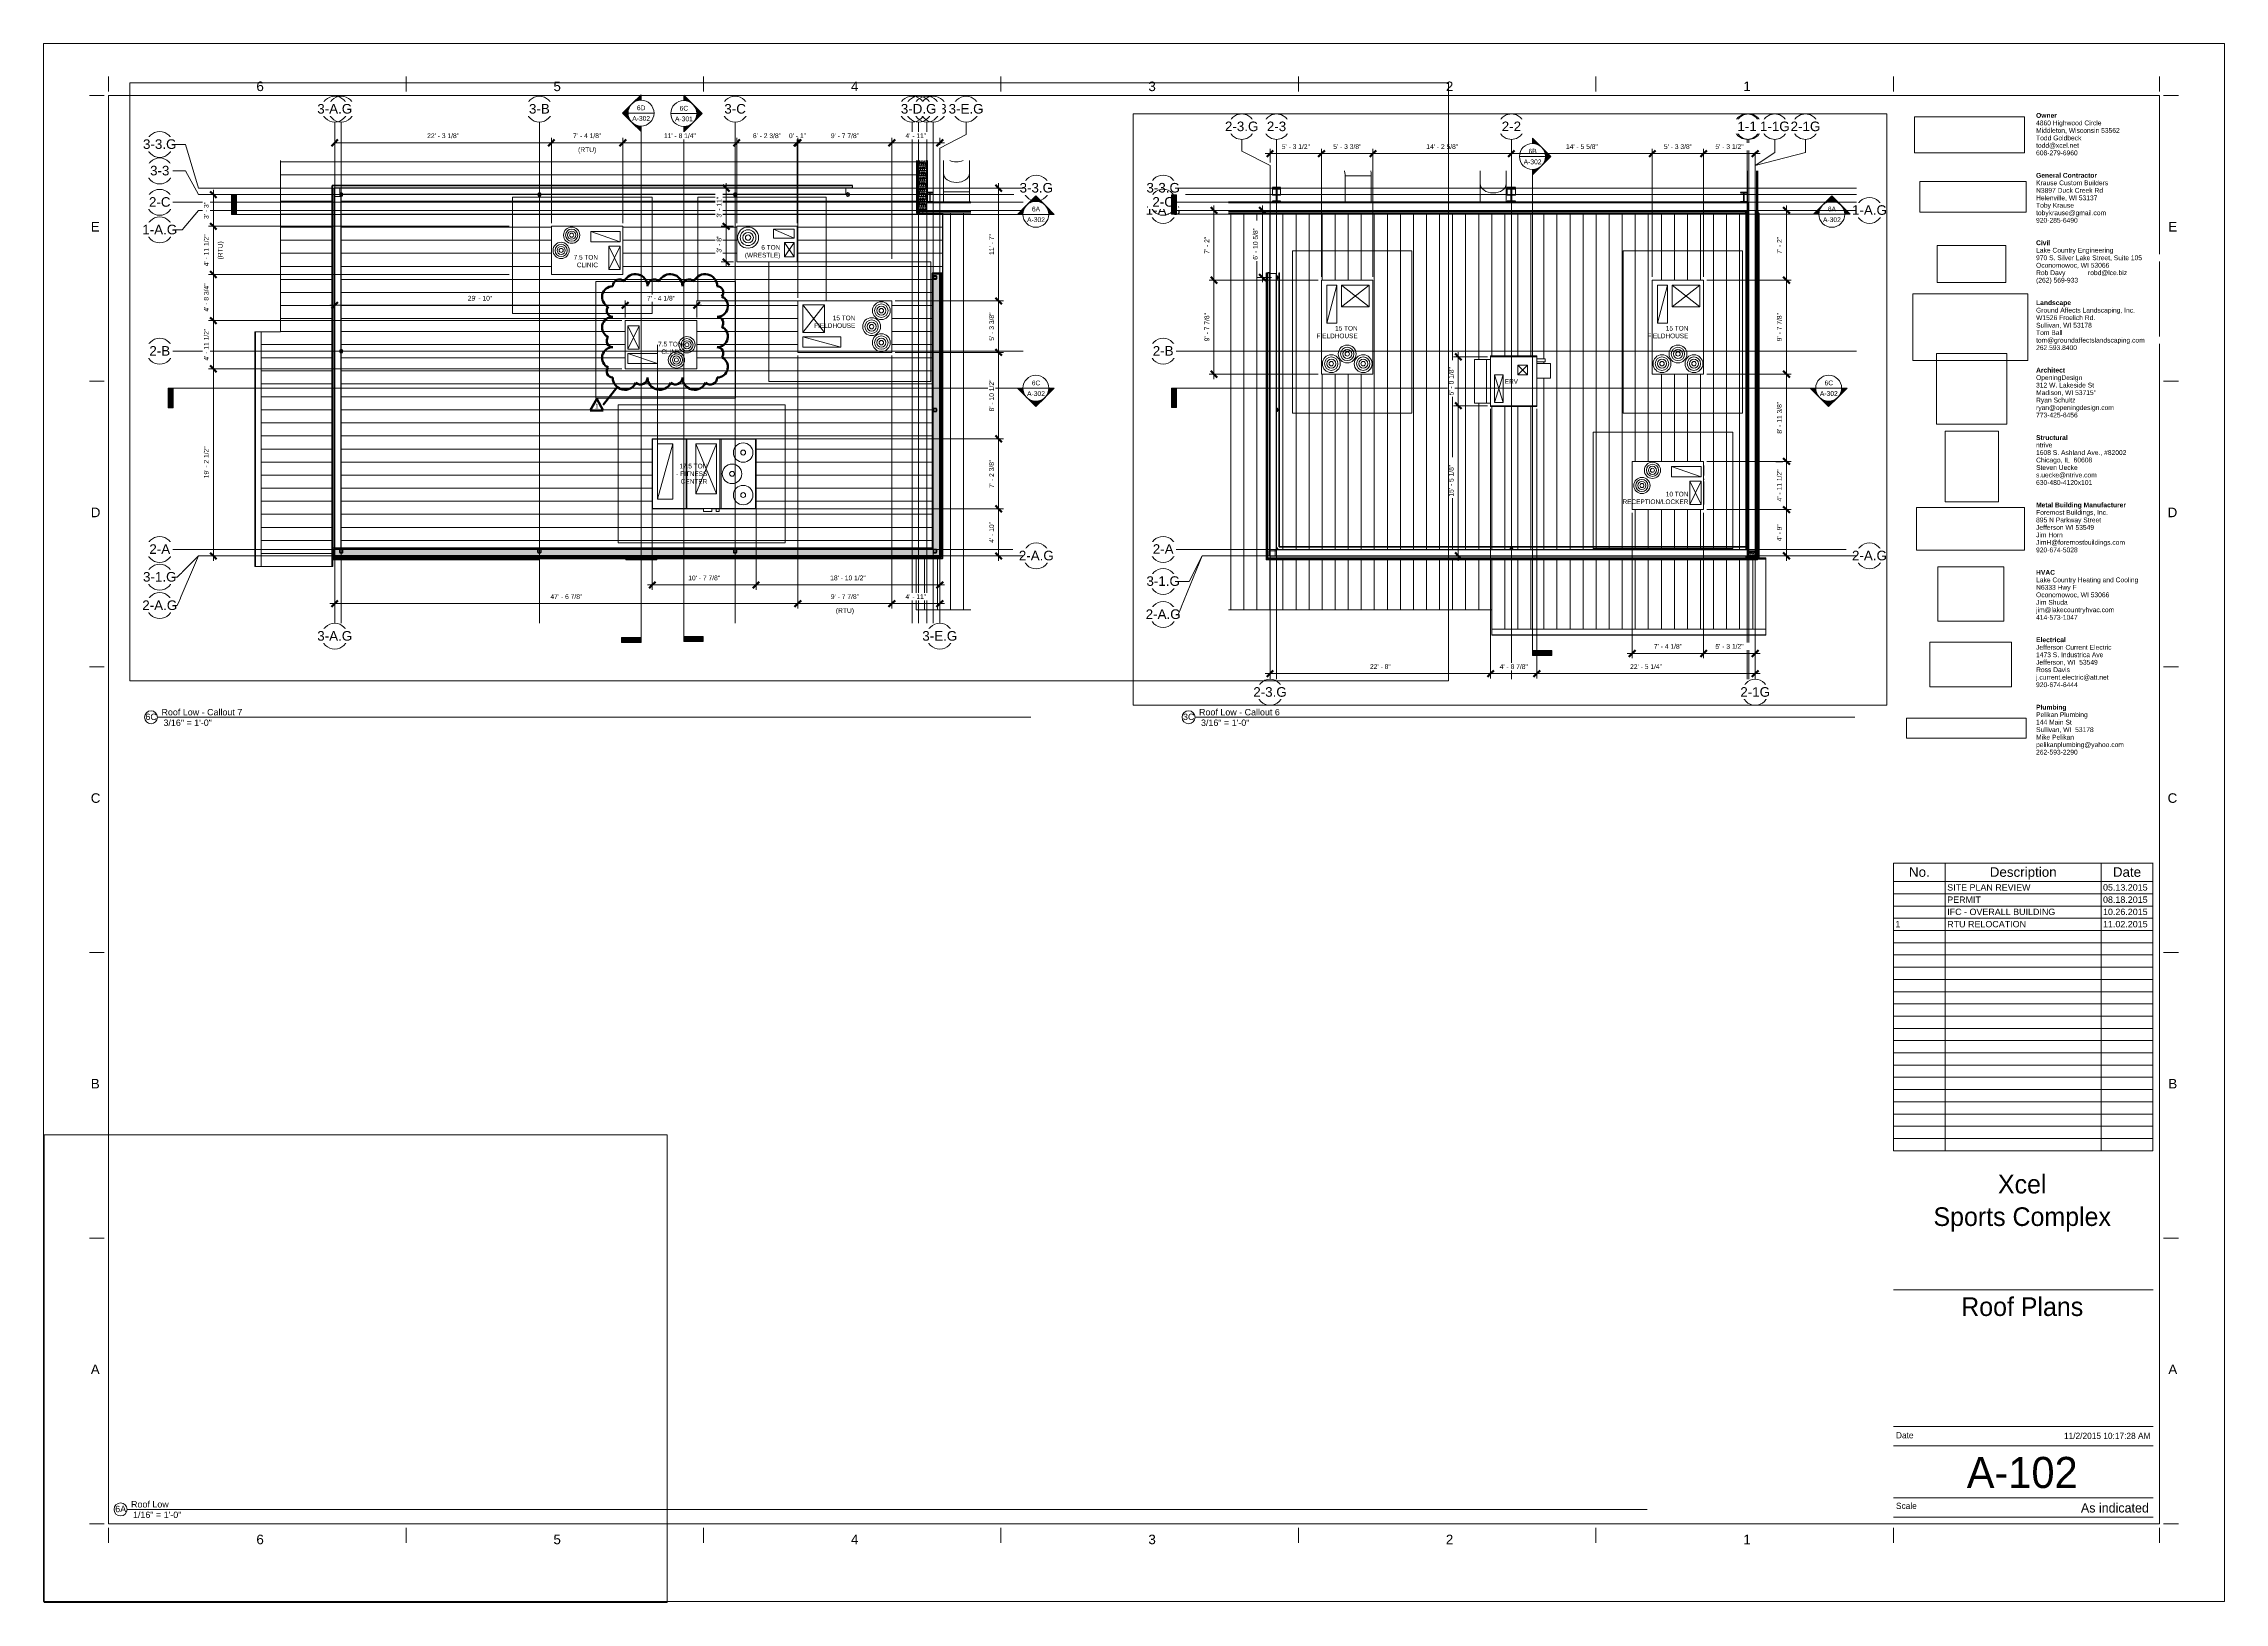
# Paper-space layout 'Layout1' of a CAD drawing. Header units: inches. Extents: x 0 to 42, y 0 to 30.
# The model-space entities are those that its viewports show. They can reach past a viewport. Long polylines and large blocks are cut down to what shows.
import ezdxf

# ---------------------------------------------------------------- set-up
doc = ezdxf.new("R2010")
doc.units = ezdxf.units.IN
doc.header["$MEASUREMENT"] = 0
for name, pattern in [('Dash', [0.25, 0.125, -0.125]), ('Grid Line 1_2_', [0.875, 0.5, -0.125, 0.125, -0.125]), ('Hidden', [0.28125, 0.1875, -0.09375])]:
    doc.linetypes.add(name, pattern=pattern)
for name, color, linetype, lineweight in [('A-ANNO-DIMS', 211, 'Continuous', 9), ('A-ANNO-DIMS-64', 211, 'Continuous', 9), ('A-DETL', 90, 'Continuous', 9), ('A-DETL-THIN', 151, 'Continuous', 9), ('A-GLAZ-CWMG', 51, 'Continuous', 9), ('A-ROOF', 132, 'Continuous', 9), ('A-ROOF-OTLN', 132, 'Continuous', 9), ('A-ROOF-PATT', 132, 'Continuous', 9), ('A-WALL', 113, 'Continuous', 9), ('A-WALL-PATT', 111, 'Continuous', 25), ('G-ANNO-REVC', 71, 'Continuous', 9), ('G-ANNO-REVC-IDEN', 71, 'Continuous', 9), ('G-ANNO-SCHD', 231, 'Continuous', 9), ('G-ANNO-SYMB', 111, 'Continuous', 9), ('G-ANNO-TTLB', 6, 'Continuous', 9), ('G-ANNO-TTLB-MEDM', 33, 'Continuous', 20), ('G-ANNO-TTLB-THIN', 151, 'Continuous', 9), ('I-WALL', 2, 'Continuous', 9), ('M-EQPM', 50, 'Continuous', 9), ('M-EQPM-HDLN', 50, 'Dash', 9), ('M-EQPM-IDEN', 50, 'Continuous', 9), ('M-HVAC-DUCT', 70, 'Continuous', 9), ('S-BEAM', 12, 'Continuous', 9), ('S-COLS', 52, 'Continuous', 9), ('S-GRID', 1, 'Continuous', 9), ('S-GRID-IDEN', 1, 'Continuous', 9)]:
    doc.layers.add(name, color=color, linetype=linetype, lineweight=lineweight)
doc.layers.add('G-ANNO-NPLT', color=191, linetype='Continuous', plot=False)
doc.styles.add('Arial_2', font='arial.ttf', dxfattribs={"height": 11.802395})
doc.styles.add('Arial_3', font='arial.ttf', dxfattribs={"height": 5.901198})
doc.styles.add('Arial_4', font='arial.ttf', dxfattribs={"height": 0.092206})
doc.styles.add('Arial_5', font='arial.ttf', dxfattribs={"height": 0.184412})
doc.styles.add('Arial_6', font='arial.ttf', dxfattribs={"height": 0.122942})
doc.styles.add('Century Gothic_1', font='GOTHIC.TTF', dxfattribs={"height": 5.748447})
doc.styles.add('Century Gothic_2', font='GOTHIC.TTF', dxfattribs={"height": 0.119759})
doc.styles.add('Century Gothic_3', font='GOTHIC.TTF', dxfattribs={"height": 0.179639})
doc.styles.add('Century Gothic_4', font='GOTHIC.TTF', dxfattribs={"height": 0.598797})
doc.styles.add('Century Gothic_5', font='GOTHIC.TTF', dxfattribs={"height": 0.359278})
doc.dimstyles.new('OD_Dimension', dxfattribs={"dimscale": 12, "dimtxt": 6, "dimasz": 0.666667, "dimexe": 0.5, "dimexo": 0.333333, "dimgap": 0.333333, "dimtad": 1, "dimdec": 3, "dimrnd": 0.125, "dimzin": 1, "dimdsep": 46, "dimlunit": 4, "dimtxsty": 'Arial_3', "dimblk1": 'OBLIQUE', "dimblk2": 'OBLIQUE', "dimsah": 1, "dimcen": 0.09, "dimdle": 0.5, "dimazin": 0, "dimtfac": 1, "dimtdec": 4, "dimtix": 1, "dimtmove": 0, "dimatfit": 3, "dimfxl": 1, "dimtvp": 1, "dimtfill": 1, "dimfrac": 2, "dimtolj": 1, "dimtzin": 0, "dimarcsym": 2})
doc.dimstyles.new('OD_Dimension_1', dxfattribs={"dimscale": 12, "dimtxt": 6, "dimasz": 0.666667, "dimexe": 0.5, "dimexo": 0.333333, "dimgap": 0.333333, "dimtad": 1, "dimdec": 3, "dimrnd": 0.125, "dimzin": 1, "dimdsep": 46, "dimlunit": 4, "dimtxsty": 'Arial_3', "dimblk1": 'OBLIQUE', "dimblk2": 'OBLIQUE', "dimsah": 1, "dimcen": 0.09, "dimdle": 0.5, "dimazin": 0, "dimtfac": 1, "dimtdec": 4, "dimtix": 1, "dimtmove": 0, "dimatfit": 3, "dimfxl": 1, "dimtvp": 1, "dimtfill": 1, "dimfrac": 2, "dimtolj": 1, "dimtzin": 0, "dimarcsym": 2})
doc.dimstyles.new('OD_Dimension_2', dxfattribs={"dimscale": 12, "dimtxt": 6, "dimasz": 0.666667, "dimexe": 0.5, "dimexo": 0.333333, "dimgap": 0.333333, "dimtad": 1, "dimdec": 3, "dimrnd": 0.125, "dimzin": 1, "dimdsep": 46, "dimlunit": 4, "dimtxsty": 'Arial_3', "dimblk1": 'OBLIQUE', "dimblk2": 'OBLIQUE', "dimsah": 1, "dimcen": 0.09, "dimdle": 0.5, "dimazin": 0, "dimtfac": 1, "dimtdec": 4, "dimtix": 1, "dimtmove": 0, "dimatfit": 3, "dimfxl": 1, "dimtvp": 1, "dimtfill": 1, "dimfrac": 2, "dimtolj": 1, "dimtzin": 0, "dimarcsym": 2})
picture_1 = doc.add_image_def('image1.png', size_in_pixel=(1125, 1483))
picture_2 = doc.add_image_def('image2.jpg', size_in_pixel=(477, 79))
picture_3 = doc.add_image_def('image3.png', size_in_pixel=(259, 141))
picture_4 = doc.add_image_def('image4.jpg', size_in_pixel=(150, 124))
picture_5 = doc.add_image_def('image5.jpg', size_in_pixel=(309, 122))
picture_6 = doc.add_image_def('image6.jpg', size_in_pixel=(95, 51))
picture_7 = doc.add_image_def('image7.png', size_in_pixel=(388, 225))
picture_8 = doc.add_image_def('image8.jpg', size_in_pixel=(232, 76))
picture_9 = doc.add_image_def('image9.jpg', size_in_pixel=(900, 259))
picture_10 = doc.add_image_def('image10.jpg', size_in_pixel=(939, 939))
pattern_1 = [(45, (1450.432, 0), (-6.3356768, 6.3356768), []), (45, (1450.432, 9.6), (-6.3356768, 6.3356768), [])]
pattern_2 = [(225, (27141.822, -22360.053), (6.3356768, -6.3356768), []), (225, (27141.822, -22369.653), (6.3356768, -6.3356768), [])]
pattern_3 = [(225, (27431.322, -22360.053), (6.3356768, -6.3356768), []), (225, (27431.322, -22369.653), (6.3356768, -6.3356768), [])]
pattern_4 = [(45, (6247.439, 0), (-6.3356768, 6.3356768), []), (45, (6247.439, 9.6), (-6.3356768, 6.3356768), [])]
pattern_5 = [(161.57, (6247.759, 0.32), (-2.560496185, -0.000537386), [0, -18.214, 2.022, 0]), (18.43, (6247.119, 0.32), (-2.560496185, 0.000537386), [0, -18.214, 2.022, 0]), (108.43, (6247.759, 0.32), (1.27922091, -6.400876726), [6.07, -14.166]), (71.57, (6247.119, 0.32), (1.27922091, 6.400876726), [6.07, -14.166])]
pattern_6 = [(0, (6247.439, 0), (0, 8), []), (90, (6247.439, 0), (-8, 5e-16), [])]
pattern_7 = [(0, (6247.439, 0), (10.24, 2.56), [0.845, -6.835, 0.845, -6.835, -40.96]), (0, (6247.439, 0), (10.24, 2.56), [-15.36, 0.845, -14.515, 0.845, -6.835, -17.92]), (0, (6247.439, 0), (10.24, 2.56), [-38.4, 0.845, -4.275, 0.845, -11.955]), (120, (6251.279, 1.28), (-7.33702503, 7.58810013), [0.845, -6.835, 0.845, -6.835, -40.96]), (120, (6251.279, 1.28), (-7.33702503, 7.58810013), [-15.36, 0.845, -14.515, 0.845, -6.835, -17.92]), (120, (6251.279, 1.28), (-7.33702503, 7.58810013), [-38.4, 0.845, -4.275, 0.845, -11.955]), (240, (6252.559, 6.4), (-2.90297497, -10.14810013), [0.845, -6.835, 0.845, -6.835, -40.96]), (240, (6252.559, 6.4), (-2.90297497, -10.14810013), [-15.36, 0.845, -14.515, 0.845, -6.835, -17.92]), (240, (6252.559, 6.4), (-2.90297497, -10.14810013), [-38.4, 0.845, -4.275, 0.845, -11.955])]

psp = doc.layouts.get("Layout1")

msp = doc.modelspace()

# ---------------------------------------------------------------- texts
at = {"layer": 'G-ANNO-SYMB', "char_height": 5.9012, "attachment_point": 2, "line_spacing_factor": 0.938532, "style": 'Arial_3'}
for s, insert, width in [('6D', (28686.8171, -22240.1447), 12.528), ('6C', (28739.4975, -22240.6923), 12.528), ('A-302', (28686.8171, -22253.2355), 26.208), ('A-301', (28739.4975, -22253.7831), 26.208), ('6B', (27457.4538, -22293.6606), 12.024), ('A-302', (27457.4538, -22306.7514), 26.208), ('6A', (27826.4273, -22364.9109), 12.024), ('6A', (29173.4767, -22364.9109), 12.024), ('A-302', (27826.4273, -22378.0017), 26.208), ('A-302', (29173.4767, -22378.0017), 26.208), ('6C', (27822.5962, -22579.1842), 12.528), ('6C', (29173.4767, -22579.1842), 12.528), ('A-302', (27822.5962, -22592.275), 26.208), ('A-302', (29173.4767, -22592.275), 26.208)]:
    msp.add_mtext(s, dxfattribs=dict(at, insert=insert, width=width))
at = {"layer": 'M-EQPM-IDEN', "char_height": 5.74845, "attachment_point": 3, "line_spacing_factor": 0.984117, "style": 'Century Gothic_1'}
for s, insert, width in [('6 TON\\P(WRESTLE)', (28858.2808, -22412.2704), 44.424), ('7.5 TON\\PCLINIC', (28633.5874, -22424.4037), 34.848), ('15 TON\\PFIELDHOUSE', (28950.7512, -22499.1401), 53.784), ('15 TON\\PFIELDHOUSE', (27649.4945, -22511.8901), 53.784), ('ERV', (27439.4945, -22577.3722), 17.28)]:
    msp.add_mtext(s, dxfattribs=dict(at, insert=insert, width=width))

# ---------------------------------------------------------------- blocks, each defined once
blk = doc.blocks.new('XCEL - E1 30 x 42 Horizontal - E1 30x42 Horizontal-11829-Roof Plans')
at = {"layer": 'G-ANNO-TTLB-MEDM'}
for p, q in [((1.159, 29.014), (0.872, 29.014)), ((1.24, 29.094), (1.24, 29.381)), ((1.24, 29.014), (1.24, 1.514)), ((40.74, 29.014), (1.24, 29.014)), ((6.969, 29.094), (6.969, 29.381)), ((12.698, 29.094), (12.698, 29.381)), ((18.427, 29.094), (18.427, 29.381)), ((24.156, 29.094), (24.156, 29.381)), ((29.885, 29.094), (29.885, 29.381)), ((35.615, 29.094), (35.615, 29.381)), ((40.74, 29.094), (40.74, 29.381)), ((40.74, 29.014), (40.74, 1.514)), ((40.82, 29.014), (41.108, 29.014)), ((1.159, 23.514), (0.872, 23.514)), ((40.82, 23.514), (41.108, 23.514)), ((1.159, 18.014), (0.872, 18.014)), ((40.82, 18.014), (41.108, 18.014)), ((40.615, 14.233), (35.615, 14.233)), ((1.159, 12.514), (0.872, 12.514)), ((40.82, 12.514), (41.108, 12.514)), ((1.159, 7.014), (0.872, 7.014)), ((40.82, 7.014), (41.108, 7.014)), ((35.615, 6.02), (40.615, 6.02)), ((1.159, 1.514), (0.872, 1.514)), ((1.24, 1.514), (40.74, 1.514)), ((1.24, 1.433), (1.24, 1.146)), ((6.969, 1.433), (6.969, 1.146)), ((12.698, 1.433), (12.698, 1.146)), ((18.427, 1.433), (18.427, 1.146)), ((24.156, 1.433), (24.156, 1.146)), ((29.885, 1.433), (29.885, 1.146)), ((40.615, 1.639), (35.615, 1.639)), ((35.615, 1.433), (35.615, 1.146)), ((40.74, 1.433), (40.74, 1.146)), ((40.82, 1.514), (41.108, 1.514))]:
    blk.add_line(p, q, dxfattribs=at)
at = {"layer": 'G-ANNO-TTLB-THIN'}
for p, q in [((-0.01, 30.014), (41.99, 30.014)), ((-0.01, 0.014), (-0.01, 30.014)), ((41.99, 0.014), (41.99, 30.014)), ((35.615, 3.389), (40.615, 3.389)), ((35.615, 3.014), (40.615, 3.014)), ((35.615, 2.014), (40.615, 2.014)), ((-0.01, 0.014), (41.99, 0.014))]:
    blk.add_line(p, q, dxfattribs=at)
at = {"layer": 'G-ANNO-TTLB', "char_height": 0.09221, "attachment_point": 1, "line_spacing_factor": 0.938532, "style": 'Arial_4', "bg_fill": 3, "box_fill_scale": 1.25, "bg_fill_color": 0, "bg_fill_transparency": 0}
for s, insert, width in [('\\fArial|b1|i0|c0|p34|;Civil', (38.363, 26.225), 0.28768), ('\\fArial|b1|i0|c0|p34|;Structural', (38.363, 22.475), 0.64856), ('\\fArial|b1|i0|c0|p34|;HVAC', (38.363, 19.879), 0.41876), ('\\fArial|b1|i0|c0|p34|;Electrical', (38.363, 18.581), 0.61622)]:
    blk.add_mtext(s, dxfattribs=dict(at, insert=insert, width=width))
at = {"layer": 'G-ANNO-TTLB'}
image = blk.add_image(picture_8, insert=(36.024, 27.911), size_in_units=(2.118, 0.694), dxfattribs=at)
image.dxf.flags = 7
image = blk.add_image(picture_9, insert=(36.126, 26.77), size_in_units=(2.048, 0.589), dxfattribs=at)
image.dxf.flags = 7
image = blk.add_image(picture_6, insert=(36.46, 25.417), size_in_units=(1.319, 0.708), dxfattribs=at)
image.dxf.flags = 7
image = blk.add_image(picture_7, insert=(35.988, 23.91), size_in_units=(2.218, 1.286), dxfattribs=at)
image.dxf.flags = 7
image = blk.add_image(picture_10, insert=(36.444, 22.689), size_in_units=(1.358, 1.358), dxfattribs=at)
image.dxf.flags = 7
image = blk.add_image(picture_1, insert=(36.612, 21.192), size_in_units=(1.03, 1.357), dxfattribs=at)
image.dxf.flags = 7
image = blk.add_image(picture_5, insert=(36.062, 20.262), size_in_units=(2.078, 0.821), dxfattribs=at)
image.dxf.flags = 7
image = blk.add_image(picture_4, insert=(36.474, 18.891), size_in_units=(1.268, 1.049), dxfattribs=at)
image.dxf.flags = 7
image = blk.add_image(picture_3, insert=(36.315, 17.631), size_in_units=(1.574, 0.857), dxfattribs=at)
image.dxf.flags = 7
image = blk.add_image(picture_2, insert=(35.866, 16.643), size_in_units=(2.303, 0.381), dxfattribs=at)
image.dxf.flags = 7
at = {"layer": 'G-ANNO-TTLB', "bg_fill": 3, "box_fill_scale": 1.25, "bg_fill_color": 0, "bg_fill_transparency": 0}
for s, insert, char_height, width, attachment_point, line_spacing_factor, style in [('6', (4.088, 29.283), 0.184, 0.171, 1, 0.938532, 'Arial_5'), ('5', (9.809, 29.283), 0.184, 0.171, 1, 0.938532, 'Arial_5'), ('4', (15.538, 29.283), 0.184, 0.171, 1, 0.938532, 'Arial_5'), ('3', (21.267, 29.283), 0.184, 0.171, 1, 0.938532, 'Arial_5'), ('2', (26.996, 29.283), 0.184, 0.171, 1, 0.938532, 'Arial_5'), ('1', (32.725, 29.283), 0.184, 0.171, 1, 0.938532, 'Arial_5'), ('\\fArial|b1|i0|c0|p34|;Owner', (38.363, 28.677), 0.09221, 0.44259, 1, 0.938532, 'Arial_4'), ('\\fArial|b1|i0|c0|p34|;General Contractor', (38.363, 27.523), 0.09221, 1.28521, 1, 0.938532, 'Arial_4'), ('E', (0.898, 26.579), 0.184, 0.20475, 1, 0.938532, 'Arial_5'), ('E', (41.082, 26.579), 0.184, 0.20475, 3, 0.938532, 'Arial_5'), ('Lake Country Engineering', (38.363, 26.081), 0.09221, 1.74142, 1, 0.938532, 'Arial_4'), ('\\fArial|b1|i0|c0|p34|;Landscape', (38.363, 25.071), 0.09221, 0.73708, 1, 0.938532, 'Arial_4'), ('\\fArial|b1|i0|c0|p34|;Architect', (38.363, 23.773), 0.09221, 0.59069, 1, 0.938532, 'Arial_4'), ('ntrive', (38.363, 22.331), 0.0922, 0.37109, 1, 0.938532, 'Arial_4'), ('D', (0.898, 21.079), 0.184, 0.2205, 1, 0.938532, 'Arial_5'), ('\\fArial|b1|i0|c0|p34|;Metal Building Manufacturer', (38.363, 21.177), 0.09221, 1.8793, 1, 0.938532, 'Arial_4'), ('D', (41.082, 21.079), 0.184, 0.2205, 3, 0.938532, 'Arial_5'), ('Lake Country Heating and Cooling', (38.363, 19.734), 0.09221, 2.30317, 1, 0.938532, 'Arial_4'), ('Jefferson Current Electric', (38.363, 18.436), 0.09221, 1.71418, 1, 0.938532, 'Arial_4'), ('\\fArial|b1|i0|c0|p34|;Plumbing', (38.363, 17.283), 0.09221, 0.62814, 1, 0.938532, 'Arial_4'), ('C', (0.898, 15.579), 0.184, 0.2205, 1, 0.938532, 'Arial_5'), ('C', (41.082, 15.579), 0.184, 0.2205, 3, 0.938532, 'Arial_5'), ('B', (0.898, 10.079), 0.184, 0.20475, 1, 0.938532, 'Arial_5'), ('B', (41.082, 10.079), 0.184, 0.20475, 3, 0.938532, 'Arial_5'), ('A', (0.898, 4.579), 0.184, 0.20475, 1, 0.938532, 'Arial_5'), ('A', (41.082, 4.579), 0.184, 0.20475, 3, 0.938532, 'Arial_5'), ('Date', (35.665, 3.278), 0.1198, 0.4725, 1, 0.984117, 'Century Gothic_2'), ('Scale', (35.665, 1.919), 0.1198, 0.5265, 1, 0.984117, 'Century Gothic_2'), ('6', (4.088, 1.304), 0.184, 0.171, 1, 0.938532, 'Arial_5'), ('5', (9.809, 1.304), 0.184, 0.171, 1, 0.938532, 'Arial_5'), ('4', (15.538, 1.304), 0.184, 0.171, 1, 0.938532, 'Arial_5'), ('3', (21.267, 1.304), 0.184, 0.171, 1, 0.938532, 'Arial_5'), ('2', (26.996, 1.304), 0.184, 0.171, 1, 0.938532, 'Arial_5'), ('1', (32.725, 1.304), 0.184, 0.171, 1, 0.938532, 'Arial_5')]:
    blk.add_mtext(s, dxfattribs=dict(at, insert=insert, char_height=char_height, width=width, attachment_point=attachment_point, line_spacing_factor=line_spacing_factor, style=style))
at = {"layer": 'G-ANNO-TTLB', "char_height": 0.09221, "attachment_point": 1, "line_spacing_factor": 0.938532, "style": 'Arial_4', "bg_fill": 3, "box_fill_scale": 1.25, "bg_fill_color": 0, "bg_fill_transparency": 0}
for s, insert, width in [('4860 Highwood Circle', (38.363, 28.533), 1.47416), ('Krause Custom Builders', (38.363, 27.379), 1.63077), ('970 S. Silver Lake Street, Suite 105', (38.363, 25.936), 2.39509), ('Ground Affects Landscaping, Inc.', (38.363, 24.927), 2.24019), ('OpeningDesign', (38.363, 23.629), 1.03838), ('1608 S. Ashland Ave., #82002', (38.363, 22.186), 2.03762), ('Foremost Buildings, Inc.', (38.363, 21.033), 1.62396), ('N6333 Hwy F', (38.363, 19.59), 0.90901), ('1473 S. Industrica Ave', (38.363, 18.292), 1.52183), ('Pelikan Plumbing', (38.363, 17.138), 1.16605)]:
    blk.add_mtext(s, dxfattribs=dict(at, insert=insert, width=width))
for s, insert, width in [('Middleton, Wisconsin 53562', (38.363, 28.388), 1.89633), ('N3897 Duck Creek Rd', (38.363, 27.234), 1.51161), ('Oconomowoc, WI 53066', (38.363, 25.792), 1.65971), ('W1526 Froelich Rd.', (38.363, 24.783), 1.34309), ('312 W. Lakeside St', (38.363, 23.484), 1.31926), ('Chicago, IL  60608', (38.363, 22.042), 1.26649), ('895 N Parkway Street', (38.363, 20.888), 1.46565), ('Oconomowoc, WI 53066', (38.363, 19.446), 1.65971), ('Jefferson, WI  53549', (38.363, 18.148), 1.40778), ('144 Main St', (38.363, 16.994), 0.80347)]:
    blk.add_mtext(s, dxfattribs=dict(at, insert=insert, width=width))
at = {"layer": 'G-ANNO-TTLB', "attachment_point": 1, "line_spacing_factor": 0.938532, "style": 'Arial_4', "bg_fill": 3, "box_fill_scale": 1.25, "bg_fill_color": 0, "bg_fill_transparency": 0}
for s, insert, char_height, width in [('Todd Goldbeck', (38.363, 28.244), 0.09221, 1.02306), ('Helenville, WI 53137', (38.363, 27.09), 0.09221, 1.39416), ('Rob Davy', (38.363, 25.648), 0.0922, 0.66048), ('robd@lce.biz', (39.363, 25.648), 0.09221, 0.88178), ('Sullivan, WI 53178', (38.363, 24.638), 0.09221, 1.26819), ('Madison, WI 53715"', (38.363, 23.34), 0.09221, 1.36181), ('Steven Uecke', (38.363, 21.898), 0.09221, 0.94135), ('Jefferson WI 53549', (38.363, 20.744), 0.09221, 1.32266), ('Jim Shuda', (38.363, 19.302), 0.0922, 0.71325), ('Ross Davis', (38.363, 18.004), 0.0922, 0.76772), ('Sullivan, WI  53178', (38.363, 16.85), 0.09221, 1.31075)]:
    blk.add_mtext(s, dxfattribs=dict(at, insert=insert, char_height=char_height, width=width))
for s, insert, char_height, width in [('todd@xcel.net', (38.363, 28.1), 0.09221, 0.96859), ('Toby Krause', (38.363, 26.946), 0.09221, 0.85284), ('(262) 569-933', (38.363, 25.504), 0.09221, 0.94646), ('Tom Ball', (38.363, 24.494), 0.0922, 0.59579), ('Ryan Schultz', (38.363, 23.196), 0.09221, 0.88518), ('s.uecke@ntrive.com', (38.363, 21.754), 0.09221, 1.37543), ('Jim Horn', (38.363, 20.6), 0.0922, 0.60601), ('jim@lakecountryhvac.com', (38.363, 19.158), 0.09221, 1.76695), ('j.current.electric@att.net', (38.363, 17.859), 0.09221, 1.64609), ('Mike Pelikan', (38.363, 16.706), 0.09221, 0.85624)]:
    blk.add_mtext(s, dxfattribs=dict(at, insert=insert, char_height=char_height, width=width))
at = {"layer": 'G-ANNO-TTLB', "char_height": 0.09221, "attachment_point": 1, "line_spacing_factor": 0.938532, "style": 'Arial_4', "bg_fill": 3, "box_fill_scale": 1.25, "bg_fill_color": 0, "bg_fill_transparency": 0}
for s, insert, width in [('608-279-6960', (38.363, 27.956), 0.93625), ('tobykrause@gmail.com', (38.363, 26.802), 1.57971), ('tom@groundaffectslandscaping.com', (38.363, 24.35), 2.45808), ('ryan@openingdesign.com', (38.363, 23.052), 1.75163), ('630-480-4120x101', (38.363, 21.609), 1.26308), ('JimH@foremostbuildings.com', (38.363, 20.456), 2.01378), ('414-573-1047', (38.363, 19.013), 0.93625), ('920-674-6444', (38.363, 17.715), 0.93625), ('pelikanplumbing@yahoo.com', (38.363, 16.561), 1.97804)]:
    blk.add_mtext(s, dxfattribs=dict(at, insert=insert, width=width))
for s, insert, width in [('920-285-6490', (38.363, 26.658), 0.93625), ('262.593.8400', (38.363, 24.206), 0.91923), ('773-425-6456', (38.363, 22.908), 0.93625), ('920-674-5028', (38.363, 20.311), 0.93625), ('262-593-2290', (38.363, 16.417), 0.93625)]:
    blk.add_mtext(s, dxfattribs=dict(at, insert=insert, width=width))
blk = doc.blocks.new('Viewport - View Title-1830-Roof Plans')
at = {"layer": 'G-ANNO-TTLB'}
for start, end in [(0, 180), (180, 360)]:
    blk.add_arc((-0.125, 0), 0.125, start, end, dxfattribs=at)
blk = doc.blocks.new('Carrier_48TC_Standard_Efficiency_Gas_Heat_Electric_Cooling_Packaged_Rooftop_Unit_3_to_15_nominal_tons - 15 ton 48TC__16-873539-Roof Low - Callout 6')
at = {"layer": 'M-EQPM', "color": 43, "linetype": 'Hidden', "lineweight": 18}
for p, q in [((-105.937, -79.688), (-105.937, 67.687)), ((-105.937, 67.687), (93.938, 67.687)), ((93.938, 67.687), (93.938, -79.688)), ((93.938, -79.688), (-105.937, -79.688))]:
    blk.add_line(p, q, dxfattribs=at)
at = {"layer": 'M-EQPM', "color": 43, "lineweight": 18}
for p, q in [((57.937, 31.687), (-57.937, 31.687)), ((-57.937, 31.687), (-57.937, -31.688)), ((57.937, -31.688), (57.937, 31.687)), ((58.062, 27.312), (57.937, 27.312)), ((58.062, 27.312), (58.062, 15.437)), ((57.937, 15.437), (58.062, 15.437)), ((58.062, 10.336), (57.937, 10.336)), ((58.062, 10.318), (58.062, 10.336)), ((58.062, 10.336), (58.062, 9.289)), ((57.937, 9.289), (58.062, 9.289)), ((58.062, 9.289), (58.062, 9.307)), ((58.062, 6.687), (57.937, 6.687)), ((58.062, 6.687), (58.062, -25.063)), ((57.937, -25.063), (58.062, -25.063)), ((-57.937, -31.688), (57.937, -31.688))]:
    blk.add_line(p, q, dxfattribs=at)
for centre, radius in [((-44.937, 19.687), 11), ((-44.937, 19.687), 8.25), ((-44.937, 19.687), 5.5), ((-44.937, 19.687), 2.75), ((-32.937, 0), 11), ((-32.937, 0), 8.25), ((-32.937, 0), 5.5), ((-32.937, 0), 2.75), ((-44.937, -19.688), 11), ((-44.937, -19.688), 8.25), ((-44.937, -19.688), 5.5), ((-44.937, -19.688), 2.75)]:
    blk.add_circle(centre, radius, dxfattribs=at)
at = {"layer": 'M-EQPM-HDLN', "color": 43, "lineweight": 18}
for p, q in [((4.813, 25.312), (51.688, 12.687)), ((4.813, 12.687), (4.813, 25.312)), ((4.813, 25.312), (51.688, 25.312)), ((51.688, 25.312), (51.688, 12.687)), ((51.688, 12.687), (4.813, 12.687)), ((24.938, -26.813), (51.688, 7.187)), ((24.938, 7.187), (51.688, -26.813)), ((24.938, -26.813), (24.938, 7.187)), ((24.938, 7.187), (51.688, 7.187)), ((51.688, 7.187), (51.688, -26.813)), ((51.688, -26.813), (24.938, -26.813))]:
    blk.add_line(p, q, dxfattribs=at)
blk = doc.blocks.new('Carrier_48TC_Standard_Efficiency_Gas_Heat_Electric_Cooling_Packaged_Rooftop_Unit_3_to_15_nominal_tons - 10 ton 48TC__12-1646492-Roof Low - Callout 6')
at = {"layer": 'M-EQPM', "color": 43, "linetype": 'Hidden', "lineweight": 18}
for p, q in [((-92.062, -75.063), (-92.062, 65.75)), ((-92.062, 65.75), (80.063, 65.75)), ((80.063, 65.75), (80.063, -75.063)), ((-92.062, -77.75), (-92.062, -75.625)), ((80.063, -75.622), (80.063, -77.75)), ((80.063, -77.75), (-92.062, -77.75))]:
    blk.add_line(p, q, dxfattribs=at)
at = {"layer": 'M-EQPM', "color": 43, "lineweight": 18}
for p, q in [((44.063, 29.75), (-44.062, 29.75)), ((-44.062, 29.75), (-44.062, -29.75)), ((44.063, -29.75), (44.063, 29.75)), ((44.188, 24.75), (44.063, 24.75)), ((44.188, 24.75), (44.188, 12.125)), ((44.063, 12.125), (44.188, 12.125)), ((44.188, 8.148), (44.063, 8.148)), ((44.188, 8.131), (44.188, 8.148)), ((44.188, 8.148), (44.188, 7.102)), ((44.063, 7.102), (44.188, 7.102)), ((44.188, 7.102), (44.188, 7.119)), ((44.188, 4.875), (44.063, 4.875)), ((44.188, 4.875), (44.188, -23.5)), ((44.063, -23.5), (44.188, -23.5)), ((-44.062, -29.75), (44.063, -29.75))]:
    blk.add_line(p, q, dxfattribs=at)
for centre, radius in [((-19.062, 18.75), 10), ((-19.062, 18.75), 7.5), ((-19.062, 18.75), 5), ((-19.062, 18.75), 2.5), ((-32.062, 0), 10), ((-32.062, 0), 7.5), ((-32.062, 0), 5), ((-32.062, 0), 2.5)]:
    blk.add_circle(centre, radius, dxfattribs=at)
at = {"layer": 'M-EQPM-HDLN', "color": 43, "lineweight": 18}
for p, q in [((4.438, 23.25), (40.812, 10.625)), ((4.438, 10.625), (4.438, 23.25)), ((4.438, 23.25), (40.812, 23.25)), ((40.812, 23.25), (40.812, 10.625)), ((40.812, 10.625), (4.438, 10.625)), ((26.812, -23.5), (40.812, 5.25)), ((26.812, 5.25), (40.812, -23.5)), ((26.812, -23.5), (26.812, 5.25)), ((26.812, 5.25), (40.812, 5.25)), ((40.812, 5.25), (40.812, -23.5)), ((40.812, -23.5), (26.812, -23.5))]:
    blk.add_line(p, q, dxfattribs=at)
blk = doc.blocks.new('he3xrtf - 115 V Single Phase-880047-Roof Low - Callout 6')
at = {"layer": 'M-EQPM', "color": 43, "lineweight": 18}
for p, q in [((28.625, 31.187), (-28.625, 31.187)), ((-28.625, 31.187), (-28.625, -31.188)), ((28.625, -31.188), (28.625, 31.187)), ((28.625, 27), (33.75, 27)), ((28.625, -27), (28.625, 27)), ((33.75, 27), (48.5, 27)), ((33.75, 27), (33.75, -27)), ((48.5, 27), (48.5, -27)), ((-45.375, -4), (-28.625, -4)), ((-45.375, -4), (-45.375, -22)), ((-28.625, -4), (-28.625, -22)), ((-28.625, -22), (-45.375, -22)), ((-38.75, -27.81), (-38.75, -23.81)), ((-28.625, -23.81), (-38.75, -23.81)), ((33.75, -27), (28.625, -27)), ((48.5, -27), (33.75, -27)), ((-38.75, -27.81), (-28.625, -27.81)), ((-28.625, -31.188), (28.625, -31.188))]:
    blk.add_line(p, q, dxfattribs=at)
at = {"layer": 'M-EQPM-HDLN', "color": 43, "lineweight": 18}
for p, q in [((-28.437, -30.063), (-28.437, 30.062)), ((-28.437, 30.062), (28.438, 30.062)), ((28.438, 30.062), (28.438, -30.063)), ((23.843, 26.094), (12.843, -7.906)), ((12.843, 26.094), (23.843, -7.906)), ((12.843, -7.906), (12.843, 26.094)), ((12.843, 26.094), (23.843, 26.094)), ((23.843, 26.094), (23.843, -7.906)), ((-17.157, -7.781), (-5.157, -19.781)), ((-5.157, -7.781), (-17.157, -19.781)), ((-17.157, -19.781), (-17.157, -7.781)), ((-17.157, -7.781), (-5.157, -7.781)), ((-5.157, -7.781), (-5.157, -19.781)), ((23.843, -7.906), (12.843, -7.906)), ((-5.157, -19.781), (-17.157, -19.781)), ((28.438, -30.063), (-28.437, -30.063))]:
    blk.add_line(p, q, dxfattribs=at)
blk = doc.blocks.new('Rectangular Mullion - Profile_Polycarbonate_Upper and left-1528482-Roof Low - Callout 6')
at = {"layer": 'A-GLAZ-CWMG', "color": 250, "lineweight": 30}
for p, q in [((-3.622, 1.141125), (0, 1.141125)), ((-3.622, 0.787125), (-3.622, 1.141125)), ((0, 1.141125), (0, -0.984875)), ((-3.372, 0.787125), (-3.622, 0.787125)), ((-0.0625, 1.078625), (-3.5595, 1.078625)), ((-3.5595, 1.078625), (-3.5595, 0.849625)), ((-3.5595, 0.849625), (-3.372, 0.849625)), ((-3.372, 0.849625), (-3.372, 0.787125)), ((-0.0625, -0.922375), (-0.0625, 1.078625)), ((-2.834, -0.984875), (-2.834, -0.859875)), ((-2.834, -0.859875), (-2.7715, -0.859875)), ((0, -0.984875), (-2.834, -0.984875)), ((-2.7715, -0.859875), (-2.7715, -0.922375)), ((-2.7715, -0.922375), (-0.0625, -0.922375))]:
    blk.add_line(p, q, dxfattribs=at)
blk = doc.blocks.new('Girt_C - 8_D-1732030-Roof Low - Callout 6')
at = {"layer": 'S-BEAM', "color": 43, "lineweight": 18}
for p, q in [((25689.64, -22795.615), (25689.64, -22787.99)), ((26272.64, -22787.803), (25690.835, -22787.803)), ((26272.64, -22787.803), (26272.64, -22787.99)), ((26272.64, -22787.99), (26272.64, -22795.615)), ((25689.64, -22795.803), (25689.64, -22795.615)), ((25689.64, -22795.803), (26272.64, -22795.803)), ((26272.64, -22795.615), (26272.64, -22795.803))]:
    blk.add_line(p, q, dxfattribs=at)
blk = doc.blocks.new('Girt_C - 8_D-1405606-Roof Low - Callout 6')
at = {"layer": 'S-BEAM', "color": 43, "lineweight": 18}
for p, q in [((25682.89, -22447.303), (25682.89, -22789.053)), ((25682.89, -22447.303), (25683.078, -22447.303)), ((25683.078, -22447.303), (25690.703, -22447.303)), ((25690.703, -22447.303), (25690.89, -22447.303)), ((25690.89, -22787.858), (25690.89, -22447.303)), ((25683.078, -22789.053), (25682.89, -22789.053)), ((25690.703, -22789.053), (25683.078, -22789.053))]:
    blk.add_line(p, q, dxfattribs=at)
blk = doc.blocks.new('columns and girder2 - one-1334686-Roof Low - Callout 6')
at = {"layer": 'S-BEAM'}
h = blk.add_hatch(dxfattribs=at)
h.set_pattern_fill('FP_25', color=8, style=0, pattern_type=2)
h.set_pattern_definition(pattern_2)
h.paths.add_polyline_path([(0, -1.25), (-5, -1.25), (-5, -2), (5, -2), (5, -1.25)], flags=0)
h.paths.add_polyline_path([(-5, -17.034), (-5, -18.548), (5, -18.548), (5, -17.034)], flags=0)
h = blk.add_hatch(dxfattribs=at)
h.set_pattern_fill('FP_25', color=8, style=0, pattern_type=2)
h.set_pattern_definition(pattern_2)
h.paths.add_polyline_path([(-0.625, -2), (-0.625, -17.034), (0.625, -17.034), (0.625, -2)], flags=0)
at = {"layer": 'S-BEAM', "color": 250, "lineweight": 30}
for p, q in [((-5, -1.25), (-5, -2)), ((5, -2), (5, -1.25)), ((-5, -2), (5, -2)), ((0.625, -2), (-0.625, -2)), ((-0.625, -2), (-0.625, -17.034)), ((0.625, -17.034), (0.625, -2)), ((5, -17.034), (-5, -17.034)), ((-5, -17.034), (-5, -18.548)), ((-0.625, -17.034), (0.625, -17.034)), ((5, -18.548), (5, -17.034)), ((-5, -18.548), (5, -18.548))]:
    blk.add_line(p, q, dxfattribs=at)
at = {"layer": 'S-BEAM', "color": 43, "lineweight": 18}
for p, q in [((-5, -17.034), (-5, -9.204)), ((-0.625, -9.204), (-5, -9.204)), ((5, -9.204), (0.625, -9.204)), ((5, -9.204), (5, -17.034))]:
    blk.add_line(p, q, dxfattribs=at)
blk = doc.blocks.new('columns and girder2 - one-V16-Roof Low - Callout 6')
at = {"layer": 'S-BEAM'}
h = blk.add_hatch(dxfattribs=at)
h.set_pattern_fill('FP_26', color=8, style=0, pattern_type=2)
h.set_pattern_definition(pattern_3)
h.paths.add_polyline_path([(5, -1.25), (-5, -1.25), (-5, -2), (5, -2)], flags=0)
h.paths.add_polyline_path([(-5, -17.034), (-5, -18.548), (5, -18.548), (5, -17.034)], flags=0)
h = blk.add_hatch(dxfattribs=at)
h.set_pattern_fill('FP_26', color=8, style=0, pattern_type=2)
h.set_pattern_definition(pattern_3)
h.paths.add_polyline_path([(-0.625, -2), (-0.625, -17.034), (0.625, -17.034), (0.625, -2)], flags=0)
at = {"layer": 'S-BEAM', "color": 250, "lineweight": 30}
for p, q in [((-5, -1.25), (-5, -2)), ((5, -2), (5, -1.25)), ((-5, -2), (5, -2)), ((0.625, -2), (-0.625, -2)), ((-0.625, -2), (-0.625, -17.034)), ((0.625, -17.034), (0.625, -2)), ((5, -17.034), (-5, -17.034)), ((-5, -17.034), (-5, -18.548)), ((-0.625, -17.034), (0.625, -17.034)), ((5, -18.548), (5, -17.034)), ((-5, -18.548), (5, -18.548))]:
    blk.add_line(p, q, dxfattribs=at)
at = {"layer": 'S-BEAM', "color": 43, "lineweight": 18}
for p, q in [((-5, -17.034), (-5, -9.204)), ((-0.625, -9.204), (-5, -9.204)), ((5, -9.204), (0.625, -9.204)), ((5, -9.204), (5, -17.034))]:
    blk.add_line(p, q, dxfattribs=at)
blk = doc.blocks.new('Girt_C - 8_D-1405608-Roof Low - Callout 6')
at = {"layer": 'S-BEAM', "color": 43, "lineweight": 18}
for p, q in [((26273.578, -22350.053), (26281.203, -22350.053)), ((26281.302, -22350.053), (26281.335, -22350.053)), ((26281.39, -22789.053), (26281.39, -22350.053)), ((26273.39, -22359.553), (26273.39, -22789.053)), ((26273.578, -22789.053), (26273.39, -22789.053)), ((26281.203, -22789.053), (26273.578, -22789.053)), ((26281.39, -22789.053), (26281.203, -22789.053))]:
    blk.add_line(p, q, dxfattribs=at)
blk = doc.blocks.new('Girt_Z - 10_D-1732176-Roof Low - Callout 6')
at = {"layer": 'S-BEAM', "color": 43, "lineweight": 18}
for p, q in [((26271.39, -22359.553), (25632.099, -22359.553)), ((26272.89, -22359.553), (26272.035, -22359.553)), ((26272.89, -22359.553), (26272.89, -22360.127)), ((26272.89, -22360.127), (25632.099, -22360.127)), ((26272.89, -22360.198), (25632.099, -22360.198)), ((26272.89, -22360.127), (26272.89, -22360.198)), ((26272.89, -22360.198), (26272.89, -22369.365)), ((25632.099, -22369.553), (26272.89, -22369.553)), ((26272.89, -22369.365), (26272.89, -22369.553))]:
    blk.add_line(p, q, dxfattribs=at)
blk = doc.blocks.new('Girt_Z - 10_D-1223971-Roof Low - Callout 6')
at = {"layer": 'S-BEAM', "color": 43, "lineweight": 18}
for p, q in [((26271.39, -22320.767), (26271.39, -22359.553)), ((26271.965, -22320.767), (26271.965, -22359.553)), ((26272.035, -22320.767), (26272.035, -22359.553)), ((26281.39, -22359.553), (26281.39, -22320.767)), ((26271.965, -22359.553), (26271.39, -22359.553)), ((26272.035, -22359.553), (26271.965, -22359.553)), ((26281.203, -22359.553), (26272.89, -22359.553)), ((26281.297, -22359.553), (26281.203, -22359.553)), ((26281.39, -22359.553), (26281.337, -22359.553))]:
    blk.add_line(p, q, dxfattribs=at)
blk = doc.blocks.new('Rectangular Mullion - Profile_Polycarbonate_right-1125060-Roof Low - Callout 6')
at = {"layer": 'A-GLAZ-CWMG', "color": 250, "lineweight": 30}
for p, q in [((0, 1.141125), (-3.622, 1.141125)), ((-3.622, 1.141125), (-3.622, 0.787125)), ((0, -0.984875), (0, 1.141125)), ((-3.622, 0.787125), (-3.372, 0.787125)), ((-3.5595, 0.849625), (-3.5595, 1.078625)), ((-3.5595, 1.078625), (-0.0625, 1.078625)), ((-3.372, 0.849625), (-3.5595, 0.849625)), ((-3.372, 0.787125), (-3.372, 0.849625)), ((-0.0625, 1.078625), (-0.0625, -0.922375)), ((-2.7715, -0.859875), (-2.834, -0.859875)), ((-2.834, -0.859875), (-2.834, -0.984875)), ((-2.834, -0.984875), (0, -0.984875)), ((-2.7715, -0.922375), (-2.7715, -0.859875)), ((-0.0625, -0.922375), (-2.7715, -0.922375))]:
    blk.add_line(p, q, dxfattribs=at)
blk = doc.blocks.new('Dimension Lumber - 5_5 x 7_5 Glulam-1730133-Roof Low - Callout 6')
at = {"layer": 'S-BEAM', "color": 43, "lineweight": 18}
blk.add_line((26272.953, -22799.178), (26272.953, -22799.042), dxfattribs=at)
blk = doc.blocks.new('HSS-Hollow Structural Section - HSS1-1_2X1-1_2X1_8 - Obsolete-1395972-Roof Low - Callout 6')
at = {"layer": 'S-BEAM', "color": 43, "lineweight": 18}
for p, q in [((26285.64, -22797.5), (26284.703, -22797.5)), ((26294.39, -22797.5), (26286.203, -22797.5)), ((26294.39, -22797.501), (26294.39, -22797.544)), ((26294.39, -22797.544), (26294.39, -22797.785)), ((26294.39, -22797.785), (26294.39, -22798.82)), ((26272.64, -22799.043), (26294.39, -22799.043)), ((26294.39, -22798.82), (26294.39, -22799.043))]:
    blk.add_line(p, q, dxfattribs=at)
blk = doc.blocks.new('Round Elbow - 1_0 D-1542880-Roof Low - Callout 6')
at = {"layer": 'M-HVAC-DUCT', "color": 43, "lineweight": 18}
for p, q in [((25776.121, -22327.053), (25775.984, -22327.053)), ((25776.725, -22327.053), (25776.363, -22327.053)), ((25777.792, -22327.053), (25777.201, -22327.053)), ((25779.291, -22327.053), (25778.489, -22327.053)), ((25780.67, -22327.053), (25780.187, -22327.053)), ((25781.176, -22327.053), (25780.67, -22327.053)), ((25783.388, -22327.053), (25782.243, -22327.053)), ((25785.862, -22327.053), (25784.595, -22327.053)), ((25788.522, -22327.053), (25787.171, -22327.053)), ((25791.287, -22327.053), (25789.894, -22327.053)), ((25794.074, -22327.053), (25792.681, -22327.053)), ((25796.797, -22327.053), (25795.446, -22327.053)), ((25799.373, -22327.053), (25798.106, -22327.053)), ((25801.725, -22327.053), (25800.58, -22327.053)), ((25803.298, -22327.053), (25802.792, -22327.053)), ((25803.781, -22327.053), (25803.298, -22327.053)), ((25805.479, -22327.053), (25804.677, -22327.053)), ((25806.767, -22327.053), (25806.176, -22327.053)), ((25807.605, -22327.053), (25807.243, -22327.053)), ((25807.984, -22327.053), (25807.847, -22327.053))]:
    blk.add_line(p, q, dxfattribs=at)
at = {"layer": 'M-HVAC-DUCT', "color": 43, "lineweight": 18, "flags": 128}
for points in [[(25775.275, -22320.767), (25775.361, -22321.099), (25775.732, -22323.232), (25775.94, -22325.459), (25775.984, -22327.053)], [(25807.984, -22327.053), (25807.853, -22323.055), (25807.628, -22320.767)]]:
    blk.add_lwpolyline(points, dxfattribs=at)
blk = doc.blocks.new('Round Elbow - 1_0 D-1571915-Roof Low - Callout 6')
at = {"layer": 'M-HVAC-DUCT', "color": 43, "lineweight": 18, "flags": 128}
for points in [[(25942.544, -22358.803), (25942.544, -22356.123), (25942.544, -22352.934), (25942.544, -22349.81), (25942.544, -22346.783), (25942.544, -22343.884), (25942.544, -22341.142), (25942.544, -22338.585), (25942.544, -22336.717)], [(25974.544, -22336.717), (25974.544, -22339.11), (25974.544, -22341.709), (25974.544, -22344.487), (25974.544, -22347.415), (25974.544, -22350.465), (25974.544, -22353.606), (25974.544, -22356.804), (25974.544, -22358.803)]]:
    blk.add_lwpolyline(points, dxfattribs=at)
at = {"layer": 'M-HVAC-DUCT', "color": 43, "lineweight": 18}
for start_param, end_param in [(3.141593, 4.712389), (4.712389, 6.283185)]:
    blk.add_ellipse((25958.544, -22336.717), major_axis=(16, 0), ratio=0.707107, start_param=start_param, end_param=end_param, dxfattribs=at)
blk = doc.blocks.new('Rectangular Mullion - Profile_Polycarbonate_Lower-1125103-Roof Low - Callout 7')
at = {"layer": 'A-GLAZ-CWMG', "color": 43, "lineweight": 18}
for p, q in [((22782.511, -22370.678), (22786.389, -22370.678)), ((22782.511, -22372.679), (22782.511, -22372.606)), ((22782.511, -22372.804), (22782.511, -22372.679)), ((22782.511, -22372.679), (22786.389, -22372.679)), ((22782.511, -22372.804), (22786.389, -22372.804))]:
    blk.add_line(p, q, dxfattribs=at)
at = {"layer": 'A-GLAZ-CWMG', "color": 90, "lineweight": 18}
for p, q in [((22782.511, -22372.606), (22782.511, -22371.032)), ((22782.511, -22371.032), (22786.389, -22371.032))]:
    blk.add_line(p, q, dxfattribs=at)
blk = doc.blocks.new('Rectangular Mullion - Profile_Polycarbonate_Upper and left-1189832-Roof Low - Callout 7')
at = {"layer": 'A-GLAZ-CWMG', "color": 250, "lineweight": 30}
for p, q in [((-3.622, 1.141125), (0, 1.141125)), ((-3.622, 0.787125), (-3.622, 1.141125)), ((0, 1.141125), (0, -0.984875)), ((-3.372, 0.787125), (-3.622, 0.787125)), ((-0.0625, 1.078625), (-3.5595, 1.078625)), ((-3.5595, 1.078625), (-3.5595, 0.849625)), ((-3.5595, 0.849625), (-3.372, 0.849625)), ((-3.372, 0.849625), (-3.372, 0.787125)), ((-0.0625, -0.922375), (-0.0625, 1.078625)), ((-2.834, -0.984875), (-2.834, -0.859875)), ((-2.834, -0.859875), (-2.7715, -0.859875)), ((0, -0.984875), (-2.834, -0.984875)), ((-2.7715, -0.859875), (-2.7715, -0.922375)), ((-2.7715, -0.922375), (-0.0625, -0.922375))]:
    blk.add_line(p, q, dxfattribs=at)
blk = doc.blocks.new('Girt_C - 8_D-1405602-Roof Low - Callout 7')
at = {"layer": 'S-BEAM', "color": 43, "lineweight": 18}
for p, q in [((22691.6, -22341.74), (22691.6, -22349.365)), ((22691.604, -22349.365), (22691.604, -22341.74)), ((22691.607, -22341.662), (22691.743, -22341.662)), ((22691.743, -22341.662), (22691.762, -22342.199)), ((22691.766, -22342.128), (22691.746, -22341.553)), ((22691.762, -22342.199), (22691.6, -22342.199)), ((22691.762, -22342.199), (22691.766, -22342.128)), ((22691.762, -22348.908), (22691.6, -22348.908)), ((22691.762, -22348.908), (22691.743, -22349.443)), ((22691.746, -22349.553), (22691.766, -22348.978)), ((22691.766, -22348.978), (22691.762, -22348.908)), ((22314.015, -22349.553), (22315.551, -22349.553)), ((22315.776, -22349.553), (22553.254, -22349.553)), ((22553.479, -22349.553), (22556.801, -22349.553)), ((22557.026, -22349.553), (22691.608, -22349.553)), ((22691.743, -22349.443), (22691.608, -22349.443)), ((22691.608, -22349.553), (22691.746, -22349.553))]:
    blk.add_line(p, q, dxfattribs=at)
for centre, major_axis, start_param, end_param in [((22691.608, -22341.74), (0, 0.188), 0, 1.570796), ((22691.608, -22341.74), (0, 0.0782), 0.053099, 1.570796), ((22691.608, -22349.365), (0, 0.188), 1.570796, 3.141593), ((22691.608, -22349.365), (0, 0.0782), 1.570796, 3.104544)]:
    blk.add_ellipse(centre, major_axis=major_axis, ratio=0.041631, start_param=start_param, end_param=end_param, dxfattribs=at)
blk = doc.blocks.new('Carrier_48TC_Standard_Efficiency_Gas_Heat_Electric_Cooling_Packaged_Rooftop_Unit_3_to_15_nominal_tons - 15 ton 48TC__16-873539-Roof Low - Callout 7')
at = {"layer": 'M-EQPM', "color": 43, "linetype": 'Hidden', "lineweight": 18}
for p, q in [((-105.937, -79.688), (-105.937, 67.687)), ((-105.937, 67.687), (93.938, 67.687)), ((93.938, 67.687), (93.938, -79.688)), ((93.938, -79.688), (-105.937, -79.688))]:
    blk.add_line(p, q, dxfattribs=at)
at = {"layer": 'M-EQPM', "color": 43, "lineweight": 18}
for p, q in [((57.937, 31.687), (-57.937, 31.687)), ((-57.937, 31.687), (-57.937, -31.688)), ((57.937, -31.688), (57.937, 31.687)), ((58.062, 27.312), (57.937, 27.312)), ((58.062, 27.312), (58.062, 15.437)), ((57.937, 15.437), (58.062, 15.437)), ((58.062, 10.336), (57.937, 10.336)), ((58.062, 10.318), (58.062, 10.336)), ((58.062, 10.336), (58.062, 9.289)), ((57.937, 9.289), (58.062, 9.289)), ((58.062, 9.289), (58.062, 9.307)), ((58.062, 6.687), (57.937, 6.687)), ((58.062, 6.687), (58.062, -25.063)), ((57.937, -25.063), (58.062, -25.063)), ((-57.937, -31.688), (57.937, -31.688))]:
    blk.add_line(p, q, dxfattribs=at)
for centre, radius in [((-44.937, 19.687), 11), ((-44.937, 19.687), 8.25), ((-44.937, 19.687), 5.5), ((-44.937, 19.687), 2.75), ((-32.937, 0), 11), ((-32.937, 0), 8.25), ((-32.937, 0), 5.5), ((-32.937, 0), 2.75), ((-44.937, -19.688), 11), ((-44.937, -19.688), 8.25), ((-44.937, -19.688), 5.5), ((-44.937, -19.688), 2.75)]:
    blk.add_circle(centre, radius, dxfattribs=at)
at = {"layer": 'M-EQPM-HDLN', "color": 43, "lineweight": 18}
for p, q in [((4.813, 25.312), (51.688, 12.687)), ((4.813, 12.687), (4.813, 25.312)), ((4.813, 25.312), (51.688, 25.312)), ((51.688, 25.312), (51.688, 12.687)), ((51.688, 12.687), (4.813, 12.687)), ((24.938, -26.813), (51.688, 7.187)), ((24.938, 7.187), (51.688, -26.813)), ((24.938, -26.813), (24.938, 7.187)), ((24.938, 7.187), (51.688, 7.187)), ((51.688, 7.187), (51.688, -26.813)), ((51.688, -26.813), (24.938, -26.813))]:
    blk.add_line(p, q, dxfattribs=at)
blk = doc.blocks.new('Carrier_48TC_Standard_Efficiency_Gas_Heat_Electric_Cooling_Packaged_Rooftop_Unit_3_to_15_nominal_tons - 7_5 ton 48TC__08-873531-Roof Low - Callout 7')
at = {"layer": 'M-EQPM', "color": 43, "linetype": 'Hidden', "lineweight": 18}
for p, q in [((-92.062, -77.75), (-92.062, 65.75)), ((-92.062, 65.75), (80.063, 65.75)), ((80.063, 65.75), (80.063, -77.75)), ((80.063, -77.75), (-92.062, -77.75))]:
    blk.add_line(p, q, dxfattribs=at)
at = {"layer": 'M-EQPM', "color": 43, "lineweight": 18}
for p, q in [((44.063, 29.75), (-44.062, 29.75)), ((-44.062, 29.75), (-44.062, -29.75)), ((44.063, -29.75), (44.063, 29.75)), ((44.188, 24.75), (44.063, 24.75)), ((44.188, 24.75), (44.188, 12.125)), ((44.063, 12.125), (44.188, 12.125)), ((44.188, 8.148), (44.063, 8.148)), ((44.188, 8.131), (44.188, 8.148)), ((44.188, 8.148), (44.188, 7.102)), ((44.063, 7.102), (44.188, 7.102)), ((44.188, 7.102), (44.188, 7.119)), ((44.188, 4.875), (44.063, 4.875)), ((44.188, 4.875), (44.188, -23.5)), ((44.063, -23.5), (44.188, -23.5)), ((-44.062, -29.75), (44.063, -29.75))]:
    blk.add_line(p, q, dxfattribs=at)
for centre, radius in [((-19.062, 18.75), 10), ((-19.062, 18.75), 7.5), ((-19.062, 18.75), 5), ((-19.062, 18.75), 2.5), ((-32.062, 0), 10), ((-32.062, 0), 7.5), ((-32.062, 0), 5), ((-32.062, 0), 2.5)]:
    blk.add_circle(centre, radius, dxfattribs=at)
at = {"layer": 'M-EQPM-HDLN', "color": 43, "lineweight": 18}
for p, q in [((4.438, 23.25), (40.812, 10.625)), ((4.438, 10.625), (4.438, 23.25)), ((4.438, 23.25), (40.812, 23.25)), ((40.812, 23.25), (40.812, 10.625)), ((40.812, 10.625), (4.438, 10.625)), ((26.812, -23.5), (40.812, 5.25)), ((26.812, 5.25), (40.812, -23.5)), ((26.812, -23.5), (26.812, 5.25)), ((26.812, 5.25), (40.812, 5.25)), ((40.812, 5.25), (40.812, -23.5)), ((40.812, -23.5), (26.812, -23.5))]:
    blk.add_line(p, q, dxfattribs=at)
blk = doc.blocks.new('Carrier_48TC_Standard_Efficiency_Gas_Heat_Electric_Cooling_Packaged_Rooftop_Unit_3_to_15_nominal_tons - 6 ton 48TC__07-1350223-Roof Low - Callout 7')
at = {"layer": 'M-EQPM', "color": 43, "linetype": 'Hidden', "lineweight": 18}
for p, q in [((-85.187, -70), (-85.187, 58)), ((-85.187, 58), (73.188, 58)), ((73.188, 58), (73.188, -70)), ((38.187, -70), (-85.187, -70))]:
    blk.add_line(p, q, dxfattribs=at)
at = {"layer": 'M-EQPM', "color": 43, "lineweight": 18}
for p, q in [((37.188, 22), (-37.187, 22)), ((-37.187, 22), (-37.187, -22)), ((37.188, -22), (37.188, 22)), ((37.313, 19.75), (37.188, 19.75)), ((37.313, 19.75), (37.313, 9.25)), ((37.188, 9.25), (37.313, 9.25)), ((37.313, 5.273), (37.188, 5.273)), ((37.313, 5.256), (37.313, 5.273)), ((37.313, 5.273), (37.313, 4.227)), ((37.188, 4.227), (37.313, 4.227)), ((37.313, 4.227), (37.313, 4.244)), ((37.313, 1.375), (37.188, 1.375)), ((37.313, 1.375), (37.313, -15.375)), ((37.188, -15.375), (37.313, -15.375)), ((-37.187, -22), (37.188, -22))]:
    blk.add_line(p, q, dxfattribs=at)
for radius in [13, 9.75, 6.5, 3.25]:
    blk.add_circle((-23.187, 8), radius, dxfattribs=at)
at = {"layer": 'M-EQPM-HDLN', "color": 43, "lineweight": 18}
for p, q in [((8.187, 18.25), (33.812, 7.375)), ((8.187, 7.375), (8.187, 18.25)), ((8.187, 18.25), (33.812, 18.25)), ((33.812, 18.25), (33.812, 7.375)), ((33.812, 7.375), (8.187, 7.375)), ((21.687, -15.75), (33.812, 2)), ((21.687, 2), (33.812, -15.75)), ((21.687, -15.75), (21.687, 2)), ((21.687, 2), (33.812, 2)), ((33.812, 2), (33.812, -15.75)), ((33.812, -15.75), (21.687, -15.75))]:
    blk.add_line(p, q, dxfattribs=at)
blk = doc.blocks.new('Rectangular Mullion - Exterior 2_ x 4_5_-1135297-Roof Low - Callout 7')
at = {"layer": 'A-GLAZ-CWMG', "color": 43, "lineweight": 18}
for p, q in [((22313.765, -22798.615), (22313.765, -22799.928)), ((22313.765, -22799.928), (22277.703, -22799.928))]:
    blk.add_line(p, q, dxfattribs=at)
blk = doc.blocks.new('Rectangular Mullion - Exterior 2_ x 4_5_-769201-Roof Low - Callout 7')
at = {"layer": 'A-GLAZ-CWMG', "color": 43, "lineweight": 18}
blk.add_line((22277.703, -22799.928), (22241.515, -22799.928), dxfattribs=at)
blk = doc.blocks.new('Girt_C - 8_D-1405603-Roof Low - Callout 7')
at = {"layer": 'S-BEAM', "color": 43, "lineweight": 18}
for p, q in [((22061.14, -22352.553), (22061.328, -22352.553)), ((22061.328, -22352.553), (22068.953, -22352.553)), ((22068.953, -22352.553), (22069.14, -22352.553)), ((22069.14, -22541.129), (22069.14, -22352.553)), ((22069.14, -22544.714), (22069.14, -22541.392)), ((22069.14, -22785.803), (22069.14, -22544.976))]:
    blk.add_line(p, q, dxfattribs=at)
blk = doc.blocks.new('Girt_C - 8_D-1405609-Roof Low - Callout 7')
at = {"layer": 'S-BEAM', "color": 43, "lineweight": 18}
for p, q in [((22067.89, -22341.74), (22067.89, -22341.553)), ((22067.89, -22349.176), (22067.89, -22341.74)), ((22314.015, -22341.553), (22314.015, -22341.74)), ((22314.015, -22341.74), (22314.015, -22348.103)), ((22314.015, -22348.291), (22314.015, -22349.365)), ((22068.024, -22349.553), (22071.346, -22349.553)), ((22071.571, -22349.553), (22312.004, -22349.553)), ((22312.229, -22349.553), (22314.015, -22349.553)), ((22314.015, -22349.365), (22314.015, -22349.553))]:
    blk.add_line(p, q, dxfattribs=at)
blk = doc.blocks.new('Girt_Z - 10_D-1732176-Roof Low - Callout 7')
at = {"layer": 'S-BEAM', "color": 43, "lineweight": 18}
for p, q in [((22845.878, -22359.553), (22799.39, -22359.553)), ((22845.878, -22360.127), (22791.39, -22360.127)), ((22845.878, -22360.198), (22791.39, -22360.198))]:
    blk.add_line(p, q, dxfattribs=at)
blk = doc.blocks.new('Rectangular Mullion - Exterior 2_ x 4_5_-1146371-Roof Low - Callout 7')
at = {"layer": 'A-GLAZ-CWMG', "color": 43, "lineweight": 18}
blk.add_line((22060.578, -22799.928), (22059.402, -22799.928), dxfattribs=at)
blk = doc.blocks.new('Rectangular Mullion - Exterior 2_ x 4_5_-1142360-Roof Low - Callout 7')
at = {"layer": 'A-GLAZ-CWMG', "color": 43, "lineweight": 18}
for p, q in [((-2, 0.187), (-2, 1.5)), ((-2, 1.5), (0, 1.5)), ((0, 1.5), (0, 0.187))]:
    blk.add_line(p, q, dxfattribs=at)
blk = doc.blocks.new('Rectangular Mullion - Exterior 2_ x 4_5_-1060761-Roof Low - Callout 7')
at = {"layer": 'A-GLAZ-CWMG', "color": 43, "lineweight": 18}
for p, q in [((22458.515, -22798.615), (22458.515, -22799.928)), ((22458.515, -22799.928), (22421.328, -22799.928))]:
    blk.add_line(p, q, dxfattribs=at)
blk = doc.blocks.new('Rectangular Mullion - Exterior 2_ x 4_5_-1140454-Roof Low - Callout 7')
at = {"layer": 'A-GLAZ-CWMG', "color": 43, "lineweight": 18}
for p, q in [((22420.328, -22799.928), (22420.328, -22798.615)), ((22421.328, -22799.928), (22420.328, -22799.928))]:
    blk.add_line(p, q, dxfattribs=at)
blk = doc.blocks.new('HSS-Hollow Structural Section - HSS1-1_2X1-1_2X1_8 - Obsolete-1396620-Roof Low - Callout 7')
at = {"layer": 'S-BEAM', "color": 43, "lineweight": 18}
for p, q in [((22059.402, -22808.303), (22059.402, -22798.615)), ((22058.082, -22808.303), (22057.875, -22808.303)), ((22059.117, -22808.303), (22058.082, -22808.303)), ((22059.358, -22808.303), (22059.117, -22808.303)), ((22059.402, -22808.303), (22059.358, -22808.303))]:
    blk.add_line(p, q, dxfattribs=at)
blk = doc.blocks.new('Round Elbow - 1_0 D-1571915-Roof Low - Callout 7')
at = {"layer": 'M-HVAC-DUCT', "color": 43, "lineweight": 18}
for start_param, end_param in [(4.168553, 4.712389), (4.712389, 5.256225)]:
    blk.add_ellipse((22827.89, -22298.428), major_axis=(16, 0), ratio=0.707107, start_param=start_param, end_param=end_param, dxfattribs=at)
blk = doc.blocks.new('Round Elbow - 1_0 D-V17-Roof Low - Callout 7')
at = {"layer": 'M-HVAC-DUCT', "color": 43, "lineweight": 18}
for p, q in [((22827.89, -22346.43), (22811.89, -22346.43)), ((22843.89, -22346.43), (22827.89, -22346.43))]:
    blk.add_line(p, q, dxfattribs=at)
at = {"layer": 'M-HVAC-DUCT', "color": 43, "lineweight": 18, "flags": 128}
for points in [[(22811.89, -22346.43), (22811.89, -22343.209), (22811.89, -22340.02), (22811.89, -22336.896), (22811.89, -22333.869), (22811.89, -22330.97), (22811.89, -22328.228), (22811.89, -22325.67), (22811.89, -22323.803)], [(22843.89, -22323.803), (22843.89, -22326.196), (22843.89, -22328.795), (22843.89, -22331.572), (22843.89, -22334.501), (22843.89, -22337.551), (22843.89, -22340.692), (22843.89, -22343.89), (22843.89, -22346.43)]]:
    blk.add_lwpolyline(points, dxfattribs=at)
at = {"layer": 'M-HVAC-DUCT', "color": 43, "lineweight": 18}
for start_param, end_param in [(3.141593, 4.712389), (4.712389, 6.283185)]:
    blk.add_ellipse((22827.89, -22323.803), major_axis=(16, 0), ratio=0.707107, start_param=start_param, end_param=end_param, dxfattribs=at)
blk = doc.blocks.new('AHU-Rooftop-Carrier 48TC 15-28 ton - TC017-1749339-Roof Low - Callout 7')
at = {"layer": 'M-EQPM', "color": 43, "linetype": 'Hidden', "lineweight": 18}
for p, q in [((-105.937, -85.187), (-105.937, 85.188)), ((-105.937, 85.188), (99.938, 85.188)), ((99.938, 85.188), (99.938, -85.187)), ((99.938, -85.187), (-105.937, -85.187))]:
    blk.add_line(p, q, dxfattribs=at)
at = {"layer": 'M-EQPM', "color": 43, "lineweight": 18}
for p, q in [((-63.937, 43.187), (63.938, 43.187)), ((-63.937, 43.187), (-63.937, -43.188)), ((63.938, -43.188), (63.938, 43.187)), ((63.219, 42.719), (-63.219, 42.719)), ((63.219, 42.719), (-63.219, 42.719)), ((-22.266, 42.719), (-22.266, -42.719)), ((-21.266, 42.719), (-21.266, -42.719)), ((19.406, 42.719), (19.406, -42.719)), ((20.906, 42.719), (20.906, -42.719)), ((-63.469, 42.469), (-63.469, -42.469)), ((-63.469, 42.469), (-63.469, -42.469)), ((63.469, -42.469), (63.469, 42.469)), ((63.469, -42.469), (63.469, 42.469)), ((-63.219, -42.719), (63.219, -42.719)), ((-63.219, -42.719), (63.219, -42.719)), ((-0.68, -42.719), (-0.68, -46.344)), ((9.32, -46.344), (9.32, -42.719)), ((14.906, -42.719), (14.906, -46.344)), ((18.406, -46.344), (18.406, -42.719)), ((-0.68, -43.188), (-63.937, -43.188)), ((14.906, -43.188), (9.32, -43.188)), ((63.938, -43.188), (18.406, -43.188)), ((-0.68, -46.344), (9.32, -46.344)), ((14.906, -46.344), (18.406, -46.344))]:
    blk.add_line(p, q, dxfattribs=at)
for centre, radius in [((48.094, 26.188), 12), ((48.094, 26.188), 3), ((34.406, 0), 12), ((34.406, 0), 3), ((48.094, -26.187), 12), ((48.094, -26.187), 3)]:
    blk.add_circle(centre, radius, dxfattribs=at)
for centre, start, end in [((-63.219, 42.469), 90, 180), ((-63.219, 42.469), 90, 180), ((63.219, 42.469), 0, 90), ((63.219, 42.469), 0, 90), ((-63.219, -42.469), 180, 270), ((-63.219, -42.469), 180, 270), ((63.219, -42.469), 270, 0), ((63.219, -42.469), 270, 0)]:
    blk.add_arc(centre, 0.25, start, end, dxfattribs=at)
at = {"layer": 'M-EQPM-HDLN', "color": 43, "lineweight": 18}
for p, q in [((-57.687, -31.188), (-57.687, 36.937)), ((-57.687, 36.937), (-38.437, 36.937)), ((-38.437, 36.937), (-57.687, -31.188)), ((-38.437, 36.937), (-38.437, -31.188)), ((-10.187, 36.937), (15.313, -24.687)), ((-10.187, -24.687), (15.313, 36.937)), ((-10.187, -24.687), (-10.187, 36.937)), ((-10.187, 36.937), (15.313, 36.937)), ((15.313, 36.937), (15.313, -24.687)), ((15.313, -24.687), (-10.187, -24.687)), ((-38.437, -31.188), (-57.687, -31.188))]:
    blk.add_line(p, q, dxfattribs=at)
blk = doc.blocks.new('Grid - Grid Head - Circle-14747-Roof Low - Callout 6')
at = {"layer": 'S-GRID-IDEN'}
blk.add_circle((0, 0), 0.25, dxfattribs=at)
blk = doc.blocks.new('Section - 3_32_ x 3_8_-18514-Roof Low - Callout 6')
at = {"layer": 'G-ANNO-SYMB'}
blk.add_hatch(color=256, dxfattribs=at).paths.add_polyline_path([(0, 0.375), (0, 0), (-0.09375, 0), (-0.09375, 0.375)], flags=0)
for p, q in [((0, 0.375), (-0.09375, 0.375)), ((-0.09375, 0.375), (-0.09375, 0)), ((0, 0), (0, 0.375)), ((-0.09375, 0), (0, 0))]:
    blk.add_line(p, q, dxfattribs=at)
blk = doc.blocks.new('Section - Section Head - Filled-1526-Roof Low - Callout 6')
at = {"layer": 'G-ANNO-SYMB'}
h = blk.add_hatch(color=256, dxfattribs=at)
edge = h.paths.add_edge_path(flags=0)
edge.add_line((-0.42678, 0.17678), (-0.25, 0.35355))
edge.add_line((-0.25, 0.35355), (-0.25, 0.25))
edge.add_arc((-0.25, 0), 0.25, 90, 135)
h = blk.add_hatch(color=256, dxfattribs=at)
edge = h.paths.add_edge_path(flags=0)
edge.add_arc((-0.25, 0), 0.25, 45, 90)
edge.add_line((-0.25, 0.25), (-0.25, 0.35355))
edge.add_line((-0.25, 0.35355), (-0.07322, 0.17678))
h = blk.add_hatch(color=256, dxfattribs=at)
edge = h.paths.add_edge_path(flags=0)
edge.add_arc((-0.25, 0), 0.25033, 137.9216, 180)
edge.add_line((-0.50033, 0), (-0.60355, 0))
edge.add_line((-0.60355, 0), (-0.4358, 0.16775))
h = blk.add_hatch(color=256, dxfattribs=at)
edge = h.paths.add_edge_path(flags=0)
edge.add_line((-0.0642, 0.16775), (0.10355, 0))
edge.add_line((0.10355, 0), (0.00033, 0))
edge.add_arc((-0.25, 0), 0.25033, 0, 42.0784)
for p, q in [((-0.25, 0.35355), (-0.60355, 0)), ((-0.25, 0.35355), (-0.42678, 0.17678)), ((-0.25, 0.35355), (0.10355, 0)), ((-0.25, 0.25), (-0.25, 0.35355)), ((-0.07322, 0.17678), (-0.25, 0.35355)), ((-0.25, 0.35355), (-0.25, 0.25)), ((-0.4358, 0.16775), (-0.60355, 0)), ((0.10355, 0), (-0.0642, 0.16775)), ((-0.60355, 0), (-0.50033, 0)), ((0.00033, 0), (0.10355, 0)), ((-0.5, 0), (-0.60355, 0)), ((0, 0), (0.10355, 0))]:
    blk.add_line(p, q, dxfattribs=at)
for radius, start, end in [(0.25, 360, 180), (0.25, 90, 135), (0.25, 45, 90), (0.25033, 137.9216, 180), (0.25033, 0, 42.0784), (0.25, 180, 360)]:
    blk.add_arc((-0.25, 0), radius, start, end, dxfattribs=at)
blk = doc.blocks.new('DIMBLOCK1-Roof Low - Callout 6')
at = {"layer": 'A-ANNO-DIMS-64'}
for p, q in [((27133.822, -22310.374), (27133.822, -22293.622)), ((27197.322, -22451.553), (27197.322, -22293.622)), ((27127.822, -22299.622), (27197.322, -22299.622)), ((27133.822, -22299.622), (27133.822, -22310.374)), ((27197.322, -22299.622), (27197.322, -22451.553))]:
    blk.add_line(p, q, dxfattribs=at)
at = {"layer": 'A-ANNO-DIMS-64', "lineweight": 50}
for p, q in [((27133.822, -22299.622), (27137.822, -22295.622)), ((27197.322, -22299.622), (27201.322, -22295.622)), ((27133.822, -22299.622), (27129.822, -22303.622)), ((27197.322, -22299.622), (27193.322, -22303.622))]:
    blk.add_line(p, q, dxfattribs=at)
at = {"layer": 'A-ANNO-DIMS-64', "color": 0, "insert": (27148.264, -22287.967), "char_height": 5.9012, "width": 41.53846, "attachment_point": 1, "line_spacing_factor": 0.938532, "style": 'Arial_3', "bg_fill": 3, "box_fill_scale": 1.25, "bg_fill_color": 0, "bg_fill_transparency": 0}
blk.add_mtext('5\' - 3 1/2"', dxfattribs=at)
blk = doc.blocks.new('_Oblique')
at = {"color": 0, "linetype": 'ByBlock', "lineweight": -2}
blk.add_line((-0.5, -0.5), (0.5, 0.5), dxfattribs=at)
blk = doc.blocks.new('DIMBLOCK2-Roof Low - Callout 6')
at = {"layer": 'A-ANNO-DIMS-64'}
for p, q in [((27197.322, -22451.553), (27197.322, -22293.622)), ((27260.697, -22451.553), (27260.697, -22293.622)), ((27197.322, -22299.622), (27260.697, -22299.622)), ((27197.322, -22299.622), (27197.322, -22451.553)), ((27260.697, -22299.622), (27260.697, -22451.553))]:
    blk.add_line(p, q, dxfattribs=at)
at = {"layer": 'A-ANNO-DIMS-64', "lineweight": 50}
for p, q in [((27197.322, -22299.622), (27201.322, -22295.622)), ((27260.697, -22299.622), (27264.697, -22295.622)), ((27197.322, -22299.622), (27193.322, -22303.622)), ((27260.697, -22299.622), (27256.697, -22303.622))]:
    blk.add_line(p, q, dxfattribs=at)
at = {"layer": 'A-ANNO-DIMS-64', "color": 0, "insert": (27211.702, -22287.967), "char_height": 5.9012, "width": 41.53846, "attachment_point": 1, "line_spacing_factor": 0.938532, "style": 'Arial_3', "bg_fill": 3, "box_fill_scale": 1.25, "bg_fill_color": 0, "bg_fill_transparency": 0}
blk.add_mtext('5\' - 3 3/8"', dxfattribs=at)
blk = doc.blocks.new('DIMBLOCK3-Roof Low - Callout 6')
at = {"layer": 'A-ANNO-DIMS-64'}
for p, q in [((27260.697, -22451.553), (27260.697, -22293.622)), ((27431.322, -22297.966), (27431.322, -22305.622)), ((27260.697, -22299.622), (27431.322, -22299.622)), ((27260.697, -22299.622), (27260.697, -22451.553)), ((27431.322, -22299.622), (27431.322, -22316.821))]:
    blk.add_line(p, q, dxfattribs=at)
at = {"layer": 'A-ANNO-DIMS-64', "lineweight": 50}
for p, q in [((27260.697, -22299.622), (27264.697, -22295.622)), ((27431.322, -22299.622), (27435.322, -22295.622)), ((27260.697, -22299.622), (27256.697, -22303.622)), ((27431.322, -22299.622), (27427.322, -22303.622))]:
    blk.add_line(p, q, dxfattribs=at)
at = {"layer": 'A-ANNO-DIMS-64', "color": 0, "insert": (27326.44, -22287.967), "char_height": 5.9012, "width": 46.96615, "attachment_point": 1, "line_spacing_factor": 0.938532, "style": 'Arial_3', "bg_fill": 3, "box_fill_scale": 1.25, "bg_fill_color": 0, "bg_fill_transparency": 0}
blk.add_mtext('14\' - 2 5/8"', dxfattribs=at)
blk = doc.blocks.new('DIMBLOCK4-Roof Low - Callout 6')
at = {"layer": 'A-ANNO-DIMS-64'}
for p, q in [((27604.947, -22451.553), (27604.947, -22293.622)), ((27431.322, -22297.966), (27431.322, -22305.622)), ((27431.322, -22299.622), (27604.947, -22299.622)), ((27431.322, -22299.622), (27431.322, -22316.821)), ((27604.947, -22299.622), (27604.947, -22451.553))]:
    blk.add_line(p, q, dxfattribs=at)
at = {"layer": 'A-ANNO-DIMS-64', "lineweight": 50}
for p, q in [((27431.322, -22299.622), (27435.322, -22295.622)), ((27604.947, -22299.622), (27608.947, -22295.622)), ((27431.322, -22299.622), (27427.322, -22303.622)), ((27604.947, -22299.622), (27600.947, -22303.622))]:
    blk.add_line(p, q, dxfattribs=at)
at = {"layer": 'A-ANNO-DIMS-64', "color": 0, "insert": (27498.565, -22287.967), "char_height": 5.9012, "width": 46.96615, "attachment_point": 1, "line_spacing_factor": 0.938532, "style": 'Arial_3', "bg_fill": 3, "box_fill_scale": 1.25, "bg_fill_color": 0, "bg_fill_transparency": 0}
blk.add_mtext('14\' - 5 5/8"', dxfattribs=at)
blk = doc.blocks.new('DIMBLOCK5-Roof Low - Callout 6')
at = {"layer": 'A-ANNO-DIMS-64'}
for p, q in [((27604.947, -22451.553), (27604.947, -22293.622)), ((27668.322, -22451.553), (27668.322, -22293.622)), ((27604.947, -22299.622), (27668.322, -22299.622)), ((27604.947, -22299.622), (27604.947, -22451.553)), ((27668.322, -22299.622), (27668.322, -22451.553))]:
    blk.add_line(p, q, dxfattribs=at)
at = {"layer": 'A-ANNO-DIMS-64', "lineweight": 50}
for p, q in [((27604.947, -22299.622), (27608.947, -22295.622)), ((27668.322, -22299.622), (27672.322, -22295.622)), ((27604.947, -22299.622), (27600.947, -22303.622)), ((27668.322, -22299.622), (27664.322, -22303.622))]:
    blk.add_line(p, q, dxfattribs=at)
at = {"layer": 'A-ANNO-DIMS-64', "color": 0, "insert": (27619.327, -22287.967), "char_height": 5.9012, "width": 41.53846, "attachment_point": 1, "line_spacing_factor": 0.938532, "style": 'Arial_3', "bg_fill": 3, "box_fill_scale": 1.25, "bg_fill_color": 0, "bg_fill_transparency": 0}
blk.add_mtext('5\' - 3 3/8"', dxfattribs=at)
blk = doc.blocks.new('DIMBLOCK6-Roof Low - Callout 6')
at = {"layer": 'A-ANNO-DIMS-64'}
for p, q in [((27668.322, -22451.553), (27668.322, -22293.622)), ((27731.822, -22297.966), (27731.822, -22305.622)), ((27668.322, -22299.622), (27737.822, -22299.622)), ((27668.322, -22299.622), (27668.322, -22451.553)), ((27731.822, -22299.622), (27731.822, -22316.821))]:
    blk.add_line(p, q, dxfattribs=at)
at = {"layer": 'A-ANNO-DIMS-64', "lineweight": 50}
for p, q in [((27668.322, -22299.622), (27672.322, -22295.622)), ((27731.822, -22299.622), (27735.822, -22295.622)), ((27668.322, -22299.622), (27664.322, -22303.622)), ((27731.822, -22299.622), (27727.822, -22303.622))]:
    blk.add_line(p, q, dxfattribs=at)
at = {"layer": 'A-ANNO-DIMS-64', "color": 0, "insert": (27682.764, -22287.967), "char_height": 5.9012, "width": 41.53846, "attachment_point": 1, "line_spacing_factor": 0.938532, "style": 'Arial_3', "bg_fill": 3, "box_fill_scale": 1.25, "bg_fill_color": 0, "bg_fill_transparency": 0}
blk.add_mtext('5\' - 3 1/2"', dxfattribs=at)
blk = doc.blocks.new('DIMBLOCK7-Roof Low - Callout 6')
at = {"layer": 'A-ANNO-DIMS-64', "lineweight": 50}
for p, q in [((27770.346, -22738.303), (27766.346, -22734.303)), ((27770.346, -22738.303), (27774.346, -22742.303)), ((27770.346, -22795.303), (27766.346, -22791.303)), ((27770.346, -22795.303), (27774.346, -22799.303))]:
    blk.add_line(p, q, dxfattribs=at)
at = {"layer": 'A-ANNO-DIMS-64'}
for p, q in [((27672.322, -22738.303), (27776.346, -22738.303)), ((27770.346, -22738.303), (27672.322, -22738.303)), ((27770.346, -22801.303), (27770.346, -22738.303)), ((27768.69, -22795.303), (27776.346, -22795.303)), ((27770.346, -22795.303), (27768.69, -22795.303))]:
    blk.add_line(p, q, dxfattribs=at)
at = {"layer": 'A-ANNO-DIMS-64', "color": 0, "insert": (27758.691, -22777.28), "char_height": 5.9012, "width": 25.14462, "attachment_point": 1, "rotation": 90, "line_spacing_factor": 0.938532, "style": 'Arial_3', "bg_fill": 3, "box_fill_scale": 1.25, "bg_fill_color": 0, "bg_fill_transparency": 0}
blk.add_mtext('4\' - 9"', dxfattribs=at)
blk = doc.blocks.new('DIMBLOCK8-Roof Low - Callout 6')
at = {"layer": 'A-ANNO-DIMS-64', "lineweight": 50}
for p, q in [((27770.346, -22678.803), (27766.346, -22674.803)), ((27770.346, -22678.803), (27774.346, -22682.803)), ((27770.346, -22738.303), (27766.346, -22734.303)), ((27770.346, -22738.303), (27774.346, -22742.303))]:
    blk.add_line(p, q, dxfattribs=at)
at = {"layer": 'A-ANNO-DIMS-64'}
for p, q in [((27672.322, -22678.803), (27776.346, -22678.803)), ((27770.346, -22678.803), (27672.322, -22678.803)), ((27770.346, -22738.303), (27770.346, -22678.803)), ((27672.322, -22738.303), (27776.346, -22738.303)), ((27770.346, -22738.303), (27672.322, -22738.303))]:
    blk.add_line(p, q, dxfattribs=at)
at = {"layer": 'A-ANNO-DIMS-64', "color": 0, "insert": (27758.691, -22728.122), "char_height": 5.9012, "width": 46.96615, "attachment_point": 1, "rotation": 90, "line_spacing_factor": 0.938532, "style": 'Arial_3', "bg_fill": 3, "box_fill_scale": 1.25, "bg_fill_color": 0, "bg_fill_transparency": 0}
blk.add_mtext('4\' - 11 1/2"', dxfattribs=at)
blk = doc.blocks.new('DIMBLOCK9-Roof Low - Callout 6')
at = {"layer": 'A-ANNO-DIMS-64', "lineweight": 50}
for p, q in [((27770.346, -22571.428), (27766.346, -22567.428)), ((27770.346, -22571.428), (27774.346, -22575.428)), ((27770.346, -22678.803), (27766.346, -22674.803)), ((27770.346, -22678.803), (27774.346, -22682.803))]:
    blk.add_line(p, q, dxfattribs=at)
at = {"layer": 'A-ANNO-DIMS-64'}
for p, q in [((27672.322, -22571.428), (27776.346, -22571.428)), ((27770.346, -22571.428), (27672.322, -22571.428)), ((27770.346, -22678.803), (27770.346, -22571.428)), ((27672.322, -22678.803), (27776.346, -22678.803)), ((27770.346, -22678.803), (27672.322, -22678.803))]:
    blk.add_line(p, q, dxfattribs=at)
at = {"layer": 'A-ANNO-DIMS-64', "color": 0, "insert": (27758.691, -22644.685), "char_height": 5.9012, "width": 46.96615, "attachment_point": 1, "rotation": 90, "line_spacing_factor": 0.938532, "style": 'Arial_3', "bg_fill": 3, "box_fill_scale": 1.25, "bg_fill_color": 0, "bg_fill_transparency": 0}
blk.add_mtext('8\' - 11 3/8"', dxfattribs=at)
blk = doc.blocks.new('DIMBLOCK10-Roof Low - Callout 6')
at = {"layer": 'A-ANNO-DIMS-64', "lineweight": 50}
for p, q in [((27770.346, -22455.553), (27766.346, -22451.553)), ((27770.346, -22455.553), (27774.346, -22459.553)), ((27770.346, -22571.428), (27766.346, -22567.428)), ((27770.346, -22571.428), (27774.346, -22575.428))]:
    blk.add_line(p, q, dxfattribs=at)
at = {"layer": 'A-ANNO-DIMS-64'}
for p, q in [((27672.322, -22455.553), (27776.346, -22455.553)), ((27770.346, -22455.553), (27672.322, -22455.553)), ((27770.346, -22571.428), (27770.346, -22455.553)), ((27672.322, -22571.428), (27776.346, -22571.428)), ((27770.346, -22571.428), (27672.322, -22571.428))]:
    blk.add_line(p, q, dxfattribs=at)
at = {"layer": 'A-ANNO-DIMS-64', "color": 0, "insert": (27758.691, -22530.798), "char_height": 5.9012, "width": 41.53846, "attachment_point": 1, "rotation": 90, "line_spacing_factor": 0.938532, "style": 'Arial_3', "bg_fill": 3, "box_fill_scale": 1.25, "bg_fill_color": 0, "bg_fill_transparency": 0}
blk.add_mtext('9\' - 7 7/8"', dxfattribs=at)
blk = doc.blocks.new('DIMBLOCK11-Roof Low - Callout 6')
at = {"layer": 'A-ANNO-DIMS-64'}
for p, q in [((27770.346, -22455.553), (27770.346, -22363.553)), ((27768.69, -22369.553), (27776.346, -22369.553)), ((27770.346, -22369.553), (27768.69, -22369.553)), ((27672.322, -22455.553), (27776.346, -22455.553)), ((27770.346, -22455.553), (27672.322, -22455.553))]:
    blk.add_line(p, q, dxfattribs=at)
at = {"layer": 'A-ANNO-DIMS-64', "lineweight": 50}
for p, q in [((27770.346, -22369.553), (27766.346, -22365.553)), ((27770.346, -22369.553), (27774.346, -22373.553)), ((27770.346, -22455.553), (27766.346, -22451.553)), ((27770.346, -22455.553), (27774.346, -22459.553))]:
    blk.add_line(p, q, dxfattribs=at)
at = {"layer": 'A-ANNO-DIMS-64', "color": 0, "insert": (27758.691, -22423.03), "char_height": 5.9012, "width": 25.14462, "attachment_point": 1, "rotation": 90, "line_spacing_factor": 0.938532, "style": 'Arial_3', "bg_fill": 3, "box_fill_scale": 1.25, "bg_fill_color": 0, "bg_fill_transparency": 0}
blk.add_mtext('7\' - 2"', dxfattribs=at)
blk = doc.blocks.new('DIMBLOCK12-Roof Low - Callout 6')
at = {"layer": 'A-ANNO-DIMS-64', "lineweight": 50}
for p, q in [((27365.872, -22610.178), (27361.872, -22606.178)), ((27365.872, -22610.178), (27369.872, -22614.178)), ((27365.872, -22795.303), (27361.872, -22791.303)), ((27365.872, -22795.303), (27369.872, -22799.303))]:
    blk.add_line(p, q, dxfattribs=at)
at = {"layer": 'A-ANNO-DIMS-64'}
for p, q in [((27401.76, -22610.178), (27359.872, -22610.178)), ((27365.872, -22801.303), (27365.872, -22610.178)), ((27365.872, -22610.178), (27401.76, -22610.178)), ((27364.216, -22795.303), (27371.872, -22795.303)), ((27365.872, -22795.303), (27364.216, -22795.303))]:
    blk.add_line(p, q, dxfattribs=at)
at = {"layer": 'A-ANNO-DIMS-64', "color": 0, "insert": (27354.217, -22722.31), "char_height": 5.9012, "width": 46.96615, "attachment_point": 1, "rotation": 90, "line_spacing_factor": 0.938532, "style": 'Arial_3', "bg_fill": 3, "box_fill_scale": 1.25, "bg_fill_color": 0, "bg_fill_transparency": 0}
blk.add_mtext('15\' - 5 1/8"', dxfattribs=at)
blk = doc.blocks.new('DIMBLOCK13-Roof Low - Callout 6')
at = {"layer": 'A-ANNO-DIMS-64'}
for p, q in [((27365.872, -22610.178), (27365.872, -22544.053)), ((27401.76, -22550.053), (27359.872, -22550.053)), ((27365.872, -22550.053), (27401.76, -22550.053)), ((27401.76, -22610.178), (27359.872, -22610.178)), ((27365.872, -22610.178), (27401.76, -22610.178))]:
    blk.add_line(p, q, dxfattribs=at)
at = {"layer": 'A-ANNO-DIMS-64', "lineweight": 50}
for p, q in [((27365.872, -22550.053), (27361.872, -22546.053)), ((27365.872, -22550.053), (27369.872, -22554.053)), ((27365.872, -22610.178), (27361.872, -22606.178)), ((27365.872, -22610.178), (27369.872, -22614.178))]:
    blk.add_line(p, q, dxfattribs=at)
at = {"layer": 'A-ANNO-DIMS-64', "color": 0, "insert": (27354.217, -22597.423), "char_height": 5.9012, "width": 41.53846, "attachment_point": 1, "rotation": 90, "line_spacing_factor": 0.938532, "style": 'Arial_3', "bg_fill": 3, "box_fill_scale": 1.25, "bg_fill_color": 0, "bg_fill_transparency": 0}
blk.add_mtext('5\' - 0 1/8"', dxfattribs=at)
blk = doc.blocks.new('DIMBLOCK14-Roof Low - Callout 6')
at = {"layer": 'A-ANNO-DIMS-64'}
for p, q in [((27405.76, -22614.178), (27405.76, -22946.411)), ((27405.76, -22940.411), (27405.76, -22614.178)), ((27133.822, -22938.754), (27133.822, -22946.411)), ((27133.822, -22940.411), (27133.822, -22938.754)), ((27127.822, -22940.411), (27405.76, -22940.411))]:
    blk.add_line(p, q, dxfattribs=at)
at = {"layer": 'A-ANNO-DIMS-64', "lineweight": 50}
for p, q in [((27133.822, -22940.411), (27137.822, -22936.411)), ((27405.76, -22940.411), (27409.76, -22936.411)), ((27133.822, -22940.411), (27129.822, -22944.411)), ((27405.76, -22940.411), (27401.76, -22944.411))]:
    blk.add_line(p, q, dxfattribs=at)
at = {"layer": 'A-ANNO-DIMS-64', "color": 0, "insert": (27257.052, -22928.756), "char_height": 5.9012, "width": 30.57231, "attachment_point": 1, "line_spacing_factor": 0.938532, "style": 'Arial_3', "bg_fill": 3, "box_fill_scale": 1.25, "bg_fill_color": 0, "bg_fill_transparency": 0}
blk.add_mtext('22\' - 8"', dxfattribs=at)
blk = doc.blocks.new('DIMBLOCK15-Roof Low - Callout 6')
at = {"layer": 'A-ANNO-DIMS-64'}
for p, q in [((27405.76, -22614.178), (27405.76, -22946.411)), ((27405.76, -22940.411), (27405.76, -22614.178)), ((27462.635, -22614.178), (27462.635, -22946.411)), ((27462.635, -22940.411), (27462.635, -22614.178)), ((27405.76, -22940.411), (27462.635, -22940.411))]:
    blk.add_line(p, q, dxfattribs=at)
at = {"layer": 'A-ANNO-DIMS-64', "lineweight": 50}
for p, q in [((27405.76, -22940.411), (27409.76, -22936.411)), ((27462.635, -22940.411), (27466.635, -22936.411)), ((27405.76, -22940.411), (27401.76, -22944.411)), ((27462.635, -22940.411), (27458.635, -22944.411))]:
    blk.add_line(p, q, dxfattribs=at)
at = {"layer": 'A-ANNO-DIMS-64', "color": 0, "insert": (27416.889, -22928.756), "char_height": 5.9012, "width": 41.53846, "attachment_point": 1, "line_spacing_factor": 0.938532, "style": 'Arial_3', "bg_fill": 3, "box_fill_scale": 1.25, "bg_fill_color": 0, "bg_fill_transparency": 0}
blk.add_mtext('4\' - 8 7/8"', dxfattribs=at)
blk = doc.blocks.new('DIMBLOCK16-Roof Low - Callout 6')
at = {"layer": 'A-ANNO-DIMS-64'}
for p, q in [((27462.635, -22614.178), (27462.635, -22946.411)), ((27462.635, -22940.411), (27462.635, -22614.178)), ((27731.822, -22938.754), (27731.822, -22946.411)), ((27731.822, -22940.411), (27731.822, -22938.754)), ((27462.635, -22940.411), (27737.822, -22940.411))]:
    blk.add_line(p, q, dxfattribs=at)
at = {"layer": 'A-ANNO-DIMS-64', "lineweight": 50}
for p, q in [((27462.635, -22940.411), (27466.635, -22936.411)), ((27731.822, -22940.411), (27735.822, -22936.411)), ((27462.635, -22940.411), (27458.635, -22944.411)), ((27731.822, -22940.411), (27727.822, -22944.411))]:
    blk.add_line(p, q, dxfattribs=at)
at = {"layer": 'A-ANNO-DIMS-64', "color": 0, "insert": (27577.659, -22928.756), "char_height": 5.9012, "width": 46.96615, "attachment_point": 1, "line_spacing_factor": 0.938532, "style": 'Arial_3', "bg_fill": 3, "box_fill_scale": 1.25, "bg_fill_color": 0, "bg_fill_transparency": 0}
blk.add_mtext('22\' - 5 1/4"', dxfattribs=at)
blk = doc.blocks.new('DIMBLOCK17-Roof Low - Callout 6')
at = {"layer": 'A-ANNO-DIMS-64'}
for p, q in [((27124.475, -22458.178), (27124.475, -22363.553)), ((27122.818, -22369.553), (27130.475, -22369.553)), ((27124.475, -22369.553), (27122.818, -22369.553)), ((27135.822, -22452.178), (27118.475, -22452.178)), ((27124.475, -22452.178), (27135.822, -22452.178))]:
    blk.add_line(p, q, dxfattribs=at)
at = {"layer": 'A-ANNO-DIMS-64', "lineweight": 50}
for p, q in [((27124.475, -22369.553), (27120.475, -22365.553)), ((27124.475, -22369.553), (27128.475, -22373.553)), ((27124.475, -22452.178), (27120.475, -22448.178)), ((27124.475, -22452.178), (27128.475, -22456.178))]:
    blk.add_line(p, q, dxfattribs=at)
at = {"layer": 'A-ANNO-DIMS-64', "color": 0, "insert": (27112.82, -22430.435), "char_height": 5.9012, "width": 46.96615, "attachment_point": 1, "rotation": 90, "line_spacing_factor": 0.938532, "style": 'Arial_3', "bg_fill": 3, "box_fill_scale": 1.25, "bg_fill_color": 0, "bg_fill_transparency": 0}
blk.add_mtext('6\' - 10 5/8"', dxfattribs=at)
blk = doc.blocks.new('DIMBLOCK18-Roof Low - Callout 6')
at = {"layer": 'A-ANNO-DIMS-64'}
for p, q in [((27580.197, -22742.303), (27580.197, -22921.502)), ((27580.197, -22915.502), (27580.197, -22742.303)), ((27668.322, -22742.303), (27668.322, -22921.502)), ((27668.322, -22915.502), (27668.322, -22742.303)), ((27574.197, -22915.502), (27668.322, -22915.502))]:
    blk.add_line(p, q, dxfattribs=at)
at = {"layer": 'A-ANNO-DIMS-64', "lineweight": 50}
for p, q in [((27580.197, -22915.502), (27584.197, -22911.502)), ((27668.322, -22915.502), (27672.322, -22911.502)), ((27580.197, -22915.502), (27576.197, -22919.502)), ((27668.322, -22915.502), (27664.322, -22919.502))]:
    blk.add_line(p, q, dxfattribs=at)
at = {"layer": 'A-ANNO-DIMS-64', "color": 0, "insert": (27606.952, -22903.847), "char_height": 5.9012, "width": 41.53846, "attachment_point": 1, "line_spacing_factor": 0.938532, "style": 'Arial_3', "bg_fill": 3, "box_fill_scale": 1.25, "bg_fill_color": 0, "bg_fill_transparency": 0}
blk.add_mtext('7\' - 4 1/8"', dxfattribs=at)
blk = doc.blocks.new('DIMBLOCK19-Roof Low - Callout 6')
at = {"layer": 'A-ANNO-DIMS-64'}
for p, q in [((27668.322, -22742.303), (27668.322, -22921.502)), ((27668.322, -22915.502), (27668.322, -22742.303)), ((27731.822, -22913.845), (27731.822, -22921.502)), ((27731.822, -22915.502), (27731.822, -22913.845)), ((27668.322, -22915.502), (27737.822, -22915.502))]:
    blk.add_line(p, q, dxfattribs=at)
at = {"layer": 'A-ANNO-DIMS-64', "lineweight": 50}
for p, q in [((27668.322, -22915.502), (27672.322, -22911.502)), ((27731.822, -22915.502), (27735.822, -22911.502)), ((27668.322, -22915.502), (27664.322, -22919.502)), ((27731.822, -22915.502), (27727.822, -22919.502))]:
    blk.add_line(p, q, dxfattribs=at)
at = {"layer": 'A-ANNO-DIMS-64', "color": 0, "insert": (27682.764, -22903.847), "char_height": 5.9012, "width": 41.53846, "attachment_point": 1, "line_spacing_factor": 0.938532, "style": 'Arial_3', "bg_fill": 3, "box_fill_scale": 1.25, "bg_fill_color": 0, "bg_fill_transparency": 0}
blk.add_mtext('5\' - 3 1/2"', dxfattribs=at)
blk = doc.blocks.new('DIMBLOCK20-Roof Low - Callout 6')
at = {"layer": 'A-ANNO-DIMS-64', "lineweight": 50}
for p, q in [((27064.709, -22455.553), (27060.709, -22451.553)), ((27064.709, -22455.553), (27068.709, -22459.553)), ((27064.709, -22571.428), (27060.709, -22567.428)), ((27064.709, -22571.428), (27068.709, -22575.428))]:
    blk.add_line(p, q, dxfattribs=at)
at = {"layer": 'A-ANNO-DIMS-64'}
for p, q in [((27193.322, -22455.553), (27058.709, -22455.553)), ((27064.709, -22577.428), (27064.709, -22455.553)), ((27064.709, -22455.553), (27193.322, -22455.553)), ((27193.322, -22571.428), (27058.709, -22571.428)), ((27064.709, -22571.428), (27193.322, -22571.428))]:
    blk.add_line(p, q, dxfattribs=at)
at = {"layer": 'A-ANNO-DIMS-64', "color": 0, "insert": (27053.054, -22530.798), "char_height": 5.9012, "width": 41.53846, "attachment_point": 1, "rotation": 90, "line_spacing_factor": 0.938532, "style": 'Arial_3', "bg_fill": 3, "box_fill_scale": 1.25, "bg_fill_color": 0, "bg_fill_transparency": 0}
blk.add_mtext('9\' - 7 7/8"', dxfattribs=at)
blk = doc.blocks.new('DIMBLOCK21-Roof Low - Callout 6')
at = {"layer": 'A-ANNO-DIMS-64'}
for p, q in [((27064.709, -22455.553), (27064.709, -22363.553)), ((27063.052, -22369.553), (27070.709, -22369.553)), ((27064.709, -22369.553), (27063.052, -22369.553)), ((27193.322, -22455.553), (27058.709, -22455.553)), ((27064.709, -22455.553), (27193.322, -22455.553))]:
    blk.add_line(p, q, dxfattribs=at)
at = {"layer": 'A-ANNO-DIMS-64', "lineweight": 50}
for p, q in [((27064.709, -22369.553), (27060.709, -22365.553)), ((27064.709, -22369.553), (27068.709, -22373.553)), ((27064.709, -22455.553), (27060.709, -22451.553)), ((27064.709, -22455.553), (27068.709, -22459.553))]:
    blk.add_line(p, q, dxfattribs=at)
at = {"layer": 'A-ANNO-DIMS-64', "color": 0, "insert": (27053.054, -22423.03), "char_height": 5.9012, "width": 25.14462, "attachment_point": 1, "rotation": 90, "line_spacing_factor": 0.938532, "style": 'Arial_3', "bg_fill": 3, "box_fill_scale": 1.25, "bg_fill_color": 0, "bg_fill_transparency": 0}
blk.add_mtext('7\' - 2"', dxfattribs=at)
blk = doc.blocks.new('Grid - Grid Head - Circle-14747-Roof Low - Callout 7')
at = {"layer": 'S-GRID-IDEN'}
blk.add_circle((0, 0), 0.25, dxfattribs=at)
blk = doc.blocks.new('Section - 3_32_ x 3_8_-18514-Roof Low - Callout 7')
at = {"layer": 'G-ANNO-SYMB'}
blk.add_hatch(color=256, dxfattribs=at).paths.add_polyline_path([(0, 0.375), (0, 0), (-0.09375, 0), (-0.09375, 0.375)], flags=0)
for p, q in [((0, 0.375), (-0.09375, 0.375)), ((-0.09375, 0.375), (-0.09375, 0)), ((0, 0), (0, 0.375)), ((-0.09375, 0), (0, 0))]:
    blk.add_line(p, q, dxfattribs=at)
blk = doc.blocks.new('Section - Section Head - Filled-1526-Roof Low - Callout 7')
at = {"layer": 'G-ANNO-SYMB'}
h = blk.add_hatch(color=256, dxfattribs=at)
edge = h.paths.add_edge_path(flags=0)
edge.add_line((-0.42678, 0.17678), (-0.25, 0.35355))
edge.add_line((-0.25, 0.35355), (-0.25, 0.25))
edge.add_arc((-0.25, 0), 0.25, 90, 135)
h = blk.add_hatch(color=256, dxfattribs=at)
edge = h.paths.add_edge_path(flags=0)
edge.add_arc((-0.25, 0), 0.25, 45, 90)
edge.add_line((-0.25, 0.25), (-0.25, 0.35355))
edge.add_line((-0.25, 0.35355), (-0.07322, 0.17678))
h = blk.add_hatch(color=256, dxfattribs=at)
edge = h.paths.add_edge_path(flags=0)
edge.add_arc((-0.25, 0), 0.25033, 137.9216, 180)
edge.add_line((-0.50033, 0), (-0.60355, 0))
edge.add_line((-0.60355, 0), (-0.4358, 0.16775))
h = blk.add_hatch(color=256, dxfattribs=at)
edge = h.paths.add_edge_path(flags=0)
edge.add_line((-0.0642, 0.16775), (0.10355, 0))
edge.add_line((0.10355, 0), (0.00033, 0))
edge.add_arc((-0.25, 0), 0.25033, 0, 42.0784)
for p, q in [((-0.25, 0.35355), (-0.60355, 0)), ((-0.25, 0.35355), (-0.42678, 0.17678)), ((-0.25, 0.35355), (0.10355, 0)), ((-0.25, 0.25), (-0.25, 0.35355)), ((-0.07322, 0.17678), (-0.25, 0.35355)), ((-0.25, 0.35355), (-0.25, 0.25)), ((-0.4358, 0.16775), (-0.60355, 0)), ((0.10355, 0), (-0.0642, 0.16775)), ((-0.60355, 0), (-0.50033, 0)), ((0.00033, 0), (0.10355, 0)), ((-0.5, 0), (-0.60355, 0)), ((0, 0), (0.10355, 0))]:
    blk.add_line(p, q, dxfattribs=at)
for radius, start, end in [(0.25, 360, 180), (0.25, 90, 135), (0.25, 45, 90), (0.25033, 137.9216, 180), (0.25033, 0, 42.0784), (0.25, 180, 360)]:
    blk.add_arc((-0.25, 0), radius, start, end, dxfattribs=at)
blk = doc.blocks.new('DIMBLOCK22-Roof Low - Callout 7')
at = {"layer": 'A-ANNO-DIMS-64'}
for p, q in [((28576.141, -22385.053), (28576.141, -22280.168)), ((28309.079, -22284.511), (28309.079, -22292.168)), ((28309.079, -22286.168), (28309.079, -22284.511)), ((28309.079, -22286.168), (28576.141, -22286.168)), ((28576.141, -22286.168), (28576.141, -22385.053))]:
    blk.add_line(p, q, dxfattribs=at)
at = {"layer": 'A-ANNO-DIMS-64', "lineweight": 50}
for p, q in [((28309.079, -22286.168), (28313.079, -22282.168)), ((28576.141, -22286.168), (28580.141, -22282.168)), ((28309.079, -22286.168), (28305.079, -22290.168)), ((28576.141, -22286.168), (28572.141, -22290.168))]:
    blk.add_line(p, q, dxfattribs=at)
at = {"layer": 'A-ANNO-DIMS-64', "color": 0, "insert": (28423.041, -22274.513), "char_height": 5.9012, "width": 46.96615, "attachment_point": 1, "line_spacing_factor": 0.938532, "style": 'Arial_3', "bg_fill": 3, "box_fill_scale": 1.25, "bg_fill_color": 0, "bg_fill_transparency": 0}
blk.add_mtext('22\' - 3 1/8"', dxfattribs=at)
blk = doc.blocks.new('DIMBLOCK23-Roof Low - Callout 7')
at = {"layer": 'A-ANNO-DIMS-64'}
for p, q in [((28576.141, -22385.053), (28576.141, -22280.168)), ((28664.266, -22385.053), (28664.266, -22280.168)), ((28576.141, -22286.168), (28664.266, -22286.168)), ((28576.141, -22286.168), (28576.141, -22385.053)), ((28664.266, -22286.168), (28664.266, -22385.053))]:
    blk.add_line(p, q, dxfattribs=at)
at = {"layer": 'A-ANNO-DIMS-64', "lineweight": 50}
for p, q in [((28576.141, -22286.168), (28580.141, -22282.168)), ((28664.266, -22286.168), (28668.266, -22282.168)), ((28576.141, -22286.168), (28572.141, -22290.168)), ((28664.266, -22286.168), (28660.266, -22290.168))]:
    blk.add_line(p, q, dxfattribs=at)
at = {"layer": 'A-ANNO-DIMS-64', "color": 0, "char_height": 5.9012, "attachment_point": 1, "line_spacing_factor": 0.938532, "style": 'Arial_3', "bg_fill": 3, "box_fill_scale": 1.25, "bg_fill_color": 0, "bg_fill_transparency": 0}
for s, insert, width in [('7\' - 4 1/8"', (28602.896, -22274.513), 41.53846), ('(RTU)', (28609.035, -22291.743), 26.80615)]:
    blk.add_mtext(s, dxfattribs=dict(at, insert=insert, width=width))
blk = doc.blocks.new('DIMBLOCK24-Roof Low - Callout 7')
at = {"layer": 'A-ANNO-DIMS-64'}
for p, q in [((28664.266, -22385.053), (28664.266, -22280.168)), ((28804.579, -22385.053), (28804.579, -22280.168)), ((28664.266, -22286.168), (28804.579, -22286.168)), ((28664.266, -22286.168), (28664.266, -22385.053)), ((28804.579, -22286.168), (28804.579, -22385.053))]:
    blk.add_line(p, q, dxfattribs=at)
at = {"layer": 'A-ANNO-DIMS-64', "lineweight": 50}
for p, q in [((28664.266, -22286.168), (28668.266, -22282.168)), ((28804.579, -22286.168), (28808.579, -22282.168)), ((28664.266, -22286.168), (28660.266, -22290.168)), ((28804.579, -22286.168), (28800.579, -22290.168))]:
    blk.add_line(p, q, dxfattribs=at)
at = {"layer": 'A-ANNO-DIMS-64', "color": 0, "insert": (28714.853, -22274.513), "char_height": 5.9012, "width": 46.96615, "attachment_point": 1, "line_spacing_factor": 0.938532, "style": 'Arial_3', "bg_fill": 3, "box_fill_scale": 1.25, "bg_fill_color": 0, "bg_fill_transparency": 0}
blk.add_mtext('11\' - 8 1/4"', dxfattribs=at)
blk = doc.blocks.new('DIMBLOCK25-Roof Low - Callout 7')
at = {"layer": 'A-ANNO-DIMS-64'}
for p, q in [((28804.579, -22385.053), (28804.579, -22280.168)), ((28878.954, -22385.053), (28878.954, -22280.168)), ((28804.579, -22286.168), (28878.954, -22286.168)), ((28804.579, -22286.168), (28804.579, -22385.053)), ((28878.954, -22286.168), (28878.954, -22385.053))]:
    blk.add_line(p, q, dxfattribs=at)
at = {"layer": 'A-ANNO-DIMS-64', "lineweight": 50}
for p, q in [((28804.579, -22286.168), (28808.579, -22282.168)), ((28878.954, -22286.168), (28882.954, -22282.168)), ((28804.579, -22286.168), (28800.579, -22290.168)), ((28878.954, -22286.168), (28874.954, -22290.168))]:
    blk.add_line(p, q, dxfattribs=at)
at = {"layer": 'A-ANNO-DIMS-64', "color": 0, "insert": (28824.459, -22274.513), "char_height": 5.9012, "width": 41.53846, "attachment_point": 1, "line_spacing_factor": 0.938532, "style": 'Arial_3', "bg_fill": 3, "box_fill_scale": 1.25, "bg_fill_color": 0, "bg_fill_transparency": 0}
blk.add_mtext('6\' - 2 3/8"', dxfattribs=at)
blk = doc.blocks.new('DIMBLOCK26-Roof Low - Callout 7')
at = {"layer": 'A-ANNO-DIMS-64'}
for p, q in [((28878.954, -22385.053), (28878.954, -22280.168)), ((28879.954, -22477.053), (28879.954, -22280.168)), ((28878.954, -22286.168), (28879.954, -22286.168)), ((28878.954, -22286.168), (28878.954, -22385.053)), ((28879.954, -22286.168), (28879.954, -22477.053))]:
    blk.add_line(p, q, dxfattribs=at)
at = {"layer": 'A-ANNO-DIMS-64', "lineweight": 50}
for p, q in [((28878.954, -22286.168), (28882.954, -22282.168)), ((28879.954, -22286.168), (28883.954, -22282.168)), ((28878.954, -22286.168), (28874.954, -22290.168)), ((28879.954, -22286.168), (28875.954, -22290.168))]:
    blk.add_line(p, q, dxfattribs=at)
at = {"layer": 'A-ANNO-DIMS-64', "color": 0, "insert": (28868.977, -22274.513), "char_height": 5.9012, "width": 25.14462, "attachment_point": 1, "line_spacing_factor": 0.938532, "style": 'Arial_3', "bg_fill": 3, "box_fill_scale": 1.25, "bg_fill_color": 0, "bg_fill_transparency": 0}
blk.add_mtext('0\' - 1"', dxfattribs=at)
blk = doc.blocks.new('DIMBLOCK27-Roof Low - Callout 7')
at = {"layer": 'A-ANNO-DIMS-64'}
for p, q in [((28879.954, -22477.053), (28879.954, -22280.168)), ((28995.829, -22429.053), (28995.829, -22280.168)), ((28879.954, -22286.168), (28995.829, -22286.168)), ((28879.954, -22286.168), (28879.954, -22477.053)), ((28995.829, -22286.168), (28995.829, -22429.053))]:
    blk.add_line(p, q, dxfattribs=at)
at = {"layer": 'A-ANNO-DIMS-64', "lineweight": 50}
for p, q in [((28879.954, -22286.168), (28883.954, -22282.168)), ((28995.829, -22286.168), (28999.829, -22282.168)), ((28879.954, -22286.168), (28875.954, -22290.168)), ((28995.829, -22286.168), (28991.829, -22290.168))]:
    blk.add_line(p, q, dxfattribs=at)
at = {"layer": 'A-ANNO-DIMS-64', "color": 0, "insert": (28920.584, -22274.513), "char_height": 5.9012, "width": 41.53846, "attachment_point": 1, "line_spacing_factor": 0.938532, "style": 'Arial_3', "bg_fill": 3, "box_fill_scale": 1.25, "bg_fill_color": 0, "bg_fill_transparency": 0}
blk.add_mtext('9\' - 7 7/8"', dxfattribs=at)
blk = doc.blocks.new('DIMBLOCK28-Roof Low - Callout 7')
at = {"layer": 'A-ANNO-DIMS-64'}
for p, q in [((28995.829, -22429.053), (28995.829, -22280.168)), ((29054.829, -22288.676), (29054.829, -22280.168)), ((28995.829, -22286.168), (29060.829, -22286.168)), ((28995.829, -22286.168), (28995.829, -22429.053)), ((29054.829, -22286.168), (29054.829, -22288.676))]:
    blk.add_line(p, q, dxfattribs=at)
at = {"layer": 'A-ANNO-DIMS-64', "lineweight": 50}
for p, q in [((28995.829, -22286.168), (28999.829, -22282.168)), ((29054.829, -22286.168), (29058.829, -22282.168)), ((28995.829, -22286.168), (28991.829, -22290.168)), ((29054.829, -22286.168), (29050.829, -22290.168))]:
    blk.add_line(p, q, dxfattribs=at)
at = {"layer": 'A-ANNO-DIMS-64', "color": 0, "insert": (29012.59, -22274.513), "char_height": 5.9012, "width": 30.57231, "attachment_point": 1, "line_spacing_factor": 0.938532, "style": 'Arial_3', "bg_fill": 3, "box_fill_scale": 1.25, "bg_fill_color": 0, "bg_fill_transparency": 0}
blk.add_mtext('4\' - 11"', dxfattribs=at)
blk = doc.blocks.new('DIMBLOCK29-Roof Low - Callout 7')
at = {"layer": 'A-ANNO-DIMS-64', "lineweight": 50}
for p, q in [((28159.481, -22564.803), (28155.481, -22560.803)), ((28159.481, -22564.803), (28163.481, -22568.803)), ((28159.481, -22795.303), (28155.481, -22791.303)), ((28159.481, -22795.303), (28163.481, -22799.303))]:
    blk.add_line(p, q, dxfattribs=at)
at = {"layer": 'A-ANNO-DIMS-64'}
for p, q in [((28663.11, -22564.803), (28153.481, -22564.803)), ((28159.481, -22801.303), (28159.481, -22564.803)), ((28159.481, -22564.803), (28663.11, -22564.803)), ((28157.824, -22795.303), (28165.481, -22795.303)), ((28159.481, -22795.303), (28157.824, -22795.303))]:
    blk.add_line(p, q, dxfattribs=at)
at = {"layer": 'A-ANNO-DIMS-64', "color": 0, "insert": (28147.826, -22699.622), "char_height": 5.9012, "width": 46.96615, "attachment_point": 1, "rotation": 90, "line_spacing_factor": 0.938532, "style": 'Arial_3', "bg_fill": 3, "box_fill_scale": 1.25, "bg_fill_color": 0, "bg_fill_transparency": 0}
blk.add_mtext('19\' - 2 1/2"', dxfattribs=at)
blk = doc.blocks.new('DIMBLOCK30-Roof Low - Callout 7')
at = {"layer": 'A-ANNO-DIMS-64', "lineweight": 50}
for p, q in [((28159.481, -22505.303), (28155.481, -22501.303)), ((28159.481, -22505.303), (28163.481, -22509.303)), ((28159.481, -22564.803), (28155.481, -22560.803)), ((28159.481, -22564.803), (28163.481, -22568.803))]:
    blk.add_line(p, q, dxfattribs=at)
at = {"layer": 'A-ANNO-DIMS-64'}
for p, q in [((28663.11, -22505.303), (28153.481, -22505.303)), ((28159.481, -22564.803), (28159.481, -22505.303)), ((28159.481, -22505.303), (28663.11, -22505.303)), ((28663.11, -22564.803), (28153.481, -22564.803)), ((28159.481, -22564.803), (28663.11, -22564.803))]:
    blk.add_line(p, q, dxfattribs=at)
at = {"layer": 'A-ANNO-DIMS-64', "color": 0, "insert": (28147.826, -22554.622), "char_height": 5.9012, "width": 46.96615, "attachment_point": 1, "rotation": 90, "line_spacing_factor": 0.938532, "style": 'Arial_3', "bg_fill": 3, "box_fill_scale": 1.25, "bg_fill_color": 0, "bg_fill_transparency": 0}
blk.add_mtext('4\' - 11 1/2"', dxfattribs=at)
blk = doc.blocks.new('DIMBLOCK31-Roof Low - Callout 7')
at = {"layer": 'A-ANNO-DIMS-64', "lineweight": 50}
for p, q in [((28159.481, -22448.553), (28155.481, -22444.553)), ((28159.481, -22448.553), (28163.481, -22452.553)), ((28159.481, -22505.303), (28155.481, -22501.303)), ((28159.481, -22505.303), (28163.481, -22509.303))]:
    blk.add_line(p, q, dxfattribs=at)
at = {"layer": 'A-ANNO-DIMS-64'}
for p, q in [((28524.141, -22448.553), (28153.481, -22448.553)), ((28159.481, -22505.303), (28159.481, -22448.553)), ((28159.481, -22448.553), (28524.141, -22448.553)), ((28663.11, -22505.303), (28153.481, -22505.303)), ((28159.481, -22505.303), (28663.11, -22505.303))]:
    blk.add_line(p, q, dxfattribs=at)
at = {"layer": 'A-ANNO-DIMS-64', "color": 0, "insert": (28147.826, -22494.236), "char_height": 5.9012, "width": 41.53846, "attachment_point": 1, "rotation": 90, "line_spacing_factor": 0.938532, "style": 'Arial_3', "bg_fill": 3, "box_fill_scale": 1.25, "bg_fill_color": 0, "bg_fill_transparency": 0}
blk.add_mtext('4\' - 8 3/4"', dxfattribs=at)
blk = doc.blocks.new('DIMBLOCK32-Roof Low - Callout 7')
at = {"layer": 'A-ANNO-DIMS-64', "lineweight": 50}
for p, q in [((28159.481, -22389.053), (28155.481, -22385.053)), ((28159.481, -22389.053), (28163.481, -22393.053)), ((28159.481, -22448.553), (28155.481, -22444.553)), ((28159.481, -22448.553), (28163.481, -22452.553))]:
    blk.add_line(p, q, dxfattribs=at)
at = {"layer": 'A-ANNO-DIMS-64'}
for p, q in [((28524.141, -22389.053), (28153.481, -22389.053)), ((28159.481, -22448.553), (28159.481, -22389.053)), ((28159.481, -22389.053), (28524.141, -22389.053)), ((28524.141, -22448.553), (28153.481, -22448.553)), ((28159.481, -22448.553), (28524.141, -22448.553))]:
    blk.add_line(p, q, dxfattribs=at)
at = {"layer": 'A-ANNO-DIMS-64', "color": 0, "char_height": 5.9012, "attachment_point": 1, "rotation": 90, "line_spacing_factor": 0.938532, "style": 'Arial_3', "bg_fill": 3, "box_fill_scale": 1.25, "bg_fill_color": 0, "bg_fill_transparency": 0}
for s, insert, width in [('4\' - 11 1/2"', (28147.826, -22438.372), 46.96615), ('(RTU)', (28165.057, -22429.972), 26.80615)]:
    blk.add_mtext(s, dxfattribs=dict(at, insert=insert, width=width))
blk = doc.blocks.new('DIMBLOCK33-Roof Low - Callout 7')
at = {"layer": 'A-ANNO-DIMS-64'}
for p, q in [((28159.481, -22389.053), (28159.481, -22344.053)), ((28157.824, -22350.053), (28165.481, -22350.053)), ((28159.481, -22350.053), (28157.824, -22350.053)), ((28524.141, -22389.053), (28153.481, -22389.053)), ((28159.481, -22389.053), (28524.141, -22389.053))]:
    blk.add_line(p, q, dxfattribs=at)
at = {"layer": 'A-ANNO-DIMS-64', "lineweight": 50}
for p, q in [((28159.481, -22350.053), (28155.481, -22346.053)), ((28159.481, -22350.053), (28163.481, -22354.053)), ((28159.481, -22389.053), (28155.481, -22385.053)), ((28159.481, -22389.053), (28163.481, -22393.053))]:
    blk.add_line(p, q, dxfattribs=at)
at = {"layer": 'A-ANNO-DIMS-64', "color": 0, "insert": (28147.826, -22380.03), "char_height": 5.9012, "width": 25.14462, "attachment_point": 1, "rotation": 90, "line_spacing_factor": 0.938532, "style": 'Arial_3', "bg_fill": 3, "box_fill_scale": 1.25, "bg_fill_color": 0, "bg_fill_transparency": 0}
blk.add_mtext('3\' - 3"', dxfattribs=at)
blk = doc.blocks.new('DIMBLOCK34-Roof Low - Callout 7')
at = {"layer": 'A-ANNO-DIMS-64', "lineweight": 50}
for p, q in [((29127.421, -22737.303), (29123.421, -22733.303)), ((29127.421, -22737.303), (29131.421, -22741.303)), ((29127.421, -22795.303), (29123.421, -22791.303)), ((29127.421, -22795.303), (29131.421, -22799.303))]:
    blk.add_line(p, q, dxfattribs=at)
at = {"layer": 'A-ANNO-DIMS-64'}
for p, q in [((28778.864, -22737.303), (29133.421, -22737.303)), ((29127.421, -22737.303), (28778.864, -22737.303)), ((29127.421, -22801.303), (29127.421, -22737.303)), ((29127.421, -22795.303), (29097.272, -22795.303)), ((29125.764, -22795.303), (29133.421, -22795.303))]:
    blk.add_line(p, q, dxfattribs=at)
at = {"layer": 'A-ANNO-DIMS-64', "color": 0, "insert": (29115.765, -22779.041), "char_height": 5.9012, "width": 30.57231, "attachment_point": 1, "rotation": 90, "line_spacing_factor": 0.938532, "style": 'Arial_3', "bg_fill": 3, "box_fill_scale": 1.25, "bg_fill_color": 0, "bg_fill_transparency": 0}
blk.add_mtext('4\' - 10"', dxfattribs=at)
blk = doc.blocks.new('DIMBLOCK35-Roof Low - Callout 7')
at = {"layer": 'A-ANNO-DIMS-64', "lineweight": 50}
for p, q in [((29127.421, -22650.928), (29123.421, -22646.928)), ((29127.421, -22650.928), (29131.421, -22654.928)), ((29127.421, -22737.303), (29123.421, -22733.303)), ((29127.421, -22737.303), (29131.421, -22741.303))]:
    blk.add_line(p, q, dxfattribs=at)
at = {"layer": 'A-ANNO-DIMS-64'}
for p, q in [((28778.864, -22650.928), (29133.421, -22650.928)), ((29127.421, -22650.928), (28778.864, -22650.928)), ((29127.421, -22737.303), (29127.421, -22650.928)), ((28778.864, -22737.303), (29133.421, -22737.303)), ((29127.421, -22737.303), (28778.864, -22737.303))]:
    blk.add_line(p, q, dxfattribs=at)
at = {"layer": 'A-ANNO-DIMS-64', "color": 0, "insert": (29115.765, -22711.423), "char_height": 5.9012, "width": 41.53846, "attachment_point": 1, "rotation": 90, "line_spacing_factor": 0.938532, "style": 'Arial_3', "bg_fill": 3, "box_fill_scale": 1.25, "bg_fill_color": 0, "bg_fill_transparency": 0}
blk.add_mtext('7\' - 2 3/8"', dxfattribs=at)
blk = doc.blocks.new('DIMBLOCK36-Roof Low - Callout 7')
at = {"layer": 'A-ANNO-DIMS-64', "lineweight": 50}
for p, q in [((29127.421, -22544.428), (29123.421, -22540.428)), ((29127.421, -22544.428), (29131.421, -22548.428)), ((29127.421, -22650.928), (29123.421, -22646.928)), ((29127.421, -22650.928), (29131.421, -22654.928))]:
    blk.add_line(p, q, dxfattribs=at)
at = {"layer": 'A-ANNO-DIMS-64'}
for p, q in [((28999.829, -22544.428), (29133.421, -22544.428)), ((29127.421, -22544.428), (28999.829, -22544.428)), ((29127.421, -22650.928), (29127.421, -22544.428)), ((28778.864, -22650.928), (29133.421, -22650.928)), ((29127.421, -22650.928), (28778.864, -22650.928))]:
    blk.add_line(p, q, dxfattribs=at)
at = {"layer": 'A-ANNO-DIMS-64', "color": 0, "insert": (29115.765, -22617.247), "char_height": 5.9012, "width": 46.96615, "attachment_point": 1, "rotation": 90, "line_spacing_factor": 0.938532, "style": 'Arial_3', "bg_fill": 3, "box_fill_scale": 1.25, "bg_fill_color": 0, "bg_fill_transparency": 0}
blk.add_mtext('8\' - 10 1/2"', dxfattribs=at)
blk = doc.blocks.new('DIMBLOCK37-Roof Low - Callout 7')
at = {"layer": 'A-ANNO-DIMS-64', "lineweight": 50}
for p, q in [((29127.421, -22481.053), (29123.421, -22477.053)), ((29127.421, -22481.053), (29131.421, -22485.053)), ((29127.421, -22544.428), (29123.421, -22540.428)), ((29127.421, -22544.428), (29131.421, -22548.428))]:
    blk.add_line(p, q, dxfattribs=at)
at = {"layer": 'A-ANNO-DIMS-64'}
for p, q in [((28999.829, -22481.053), (29133.421, -22481.053)), ((29127.421, -22481.053), (28999.829, -22481.053)), ((29127.421, -22544.428), (29127.421, -22481.053)), ((28999.829, -22544.428), (29133.421, -22544.428)), ((29127.421, -22544.428), (28999.829, -22544.428))]:
    blk.add_line(p, q, dxfattribs=at)
at = {"layer": 'A-ANNO-DIMS-64', "color": 0, "insert": (29115.765, -22530.048), "char_height": 5.9012, "width": 41.53846, "attachment_point": 1, "rotation": 90, "line_spacing_factor": 0.938532, "style": 'Arial_3', "bg_fill": 3, "box_fill_scale": 1.25, "bg_fill_color": 0, "bg_fill_transparency": 0}
blk.add_mtext('5\' - 3 3/8"', dxfattribs=at)
blk = doc.blocks.new('DIMBLOCK38-Roof Low - Callout 7')
at = {"layer": 'A-ANNO-DIMS-64'}
for p, q in [((29127.421, -22481.053), (29127.421, -22336.053)), ((29125.764, -22342.053), (29133.421, -22342.053)), ((29127.421, -22342.053), (29125.764, -22342.053)), ((28999.829, -22481.053), (29133.421, -22481.053)), ((29127.421, -22481.053), (28999.829, -22481.053))]:
    blk.add_line(p, q, dxfattribs=at)
at = {"layer": 'A-ANNO-DIMS-64', "lineweight": 50}
for p, q in [((29127.421, -22342.053), (29123.421, -22338.053)), ((29127.421, -22342.053), (29131.421, -22346.053)), ((29127.421, -22481.053), (29123.421, -22477.053)), ((29127.421, -22481.053), (29131.421, -22485.053))]:
    blk.add_line(p, q, dxfattribs=at)
at = {"layer": 'A-ANNO-DIMS-64', "color": 0, "insert": (29115.765, -22424.291), "char_height": 5.9012, "width": 30.57231, "attachment_point": 1, "rotation": 90, "line_spacing_factor": 0.938532, "style": 'Arial_3', "bg_fill": 3, "box_fill_scale": 1.25, "bg_fill_color": 0, "bg_fill_transparency": 0}
blk.add_mtext('11\' - 7"', dxfattribs=at)
blk = doc.blocks.new('DIMBLOCK39-Roof Low - Callout 7')
at = {"layer": 'A-ANNO-DIMS-64'}
for p, q in [((28879.954, -22548.428), (28879.954, -22860.118)), ((28879.954, -22854.118), (28879.954, -22548.428)), ((28309.079, -22852.461), (28309.079, -22860.118)), ((28309.079, -22854.118), (28309.079, -22852.461)), ((28303.079, -22854.118), (28879.954, -22854.118))]:
    blk.add_line(p, q, dxfattribs=at)
at = {"layer": 'A-ANNO-DIMS-64', "lineweight": 50}
for p, q in [((28309.079, -22854.118), (28313.079, -22850.118)), ((28879.954, -22854.118), (28883.954, -22850.118)), ((28309.079, -22854.118), (28305.079, -22858.118)), ((28879.954, -22854.118), (28875.954, -22858.118))]:
    blk.add_line(p, q, dxfattribs=at)
at = {"layer": 'A-ANNO-DIMS-64', "color": 0, "insert": (28574.947, -22842.463), "char_height": 5.9012, "width": 46.96615, "attachment_point": 1, "line_spacing_factor": 0.938532, "style": 'Arial_3', "bg_fill": 3, "box_fill_scale": 1.25, "bg_fill_color": 0, "bg_fill_transparency": 0}
blk.add_mtext('47\' - 6 7/8"', dxfattribs=at)
blk = doc.blocks.new('DIMBLOCK40-Roof Low - Callout 7')
at = {"layer": 'A-ANNO-DIMS-64'}
for p, q in [((28879.954, -22548.428), (28879.954, -22860.118)), ((28879.954, -22854.118), (28879.954, -22548.428)), ((28995.829, -22548.428), (28995.829, -22860.118)), ((28995.829, -22854.118), (28995.829, -22548.428)), ((28879.954, -22854.118), (28995.829, -22854.118))]:
    blk.add_line(p, q, dxfattribs=at)
at = {"layer": 'A-ANNO-DIMS-64', "lineweight": 50}
for p, q in [((28879.954, -22854.118), (28883.954, -22850.118)), ((28995.829, -22854.118), (28999.829, -22850.118)), ((28879.954, -22854.118), (28875.954, -22858.118)), ((28995.829, -22854.118), (28991.829, -22858.118))]:
    blk.add_line(p, q, dxfattribs=at)
at = {"layer": 'A-ANNO-DIMS-64', "color": 0, "char_height": 5.9012, "attachment_point": 1, "line_spacing_factor": 0.938532, "style": 'Arial_3', "bg_fill": 3, "box_fill_scale": 1.25, "bg_fill_color": 0, "bg_fill_transparency": 0}
for s, insert, width in [('9\' - 7 7/8"', (28920.584, -22842.463), 41.53846), ('(RTU)', (28926.722, -22859.694), 26.80615)]:
    blk.add_mtext(s, dxfattribs=dict(at, insert=insert, width=width))
blk = doc.blocks.new('DIMBLOCK41-Roof Low - Callout 7')
at = {"layer": 'A-ANNO-DIMS-64'}
for p, q in [((28995.829, -22548.428), (28995.829, -22860.118)), ((28995.829, -22854.118), (28995.829, -22548.428)), ((29054.829, -22852.461), (29054.829, -22860.118)), ((29054.829, -22854.118), (29054.829, -22852.461)), ((28995.829, -22854.118), (29060.829, -22854.118))]:
    blk.add_line(p, q, dxfattribs=at)
at = {"layer": 'A-ANNO-DIMS-64', "lineweight": 50}
for p, q in [((28995.829, -22854.118), (28999.829, -22850.118)), ((29054.829, -22854.118), (29058.829, -22850.118)), ((28995.829, -22854.118), (28991.829, -22858.118)), ((29054.829, -22854.118), (29050.829, -22858.118))]:
    blk.add_line(p, q, dxfattribs=at)
at = {"layer": 'A-ANNO-DIMS-64', "color": 0, "insert": (29012.59, -22842.463), "char_height": 5.9012, "width": 30.57231, "attachment_point": 1, "line_spacing_factor": 0.938532, "style": 'Arial_3', "bg_fill": 3, "box_fill_scale": 1.25, "bg_fill_color": 0, "bg_fill_transparency": 0}
blk.add_mtext('4\' - 11"', dxfattribs=at)
blk = doc.blocks.new('DIMBLOCK42-Roof Low - Callout 7')
at = {"layer": 'A-ANNO-DIMS-64'}
for p, q in [((28700.485, -22704.426), (28700.485, -22837.079)), ((28700.485, -22831.079), (28700.485, -22704.426)), ((28828.36, -22704.426), (28828.36, -22837.079)), ((28828.36, -22831.079), (28828.36, -22704.426)), ((28694.485, -22831.079), (28828.36, -22831.079))]:
    blk.add_line(p, q, dxfattribs=at)
at = {"layer": 'A-ANNO-DIMS-64', "lineweight": 50}
for p, q in [((28700.485, -22831.079), (28704.485, -22827.079)), ((28828.36, -22831.079), (28832.36, -22827.079)), ((28700.485, -22831.079), (28696.485, -22835.079)), ((28828.36, -22831.079), (28824.36, -22835.079))]:
    blk.add_line(p, q, dxfattribs=at)
at = {"layer": 'A-ANNO-DIMS-64', "color": 0, "insert": (28744.854, -22819.424), "char_height": 5.9012, "width": 46.96615, "attachment_point": 1, "line_spacing_factor": 0.938532, "style": 'Arial_3', "bg_fill": 3, "box_fill_scale": 1.25, "bg_fill_color": 0, "bg_fill_transparency": 0}
blk.add_mtext('10\' - 7 7/8"', dxfattribs=at)
blk = doc.blocks.new('DIMBLOCK43-Roof Low - Callout 7')
at = {"layer": 'A-ANNO-DIMS-64'}
for p, q in [((28828.36, -22704.426), (28828.36, -22837.079)), ((28828.36, -22831.079), (28828.36, -22704.426)), ((29054.829, -22829.422), (29054.829, -22837.079)), ((29054.829, -22831.079), (29054.829, -22829.422)), ((28828.36, -22831.079), (29060.829, -22831.079))]:
    blk.add_line(p, q, dxfattribs=at)
at = {"layer": 'A-ANNO-DIMS-64', "lineweight": 50}
for p, q in [((28828.36, -22831.079), (28832.36, -22827.079)), ((29054.829, -22831.079), (29058.829, -22827.079)), ((28828.36, -22831.079), (28824.36, -22835.079)), ((29054.829, -22831.079), (29050.829, -22835.079))]:
    blk.add_line(p, q, dxfattribs=at)
at = {"layer": 'A-ANNO-DIMS-64', "color": 0, "insert": (28919.764, -22819.424), "char_height": 5.9012, "width": 52.39385, "attachment_point": 1, "line_spacing_factor": 0.938532, "style": 'Arial_3', "bg_fill": 3, "box_fill_scale": 1.25, "bg_fill_color": 0, "bg_fill_transparency": 0}
blk.add_mtext('18\' - 10 1/2"', dxfattribs=at)
blk = doc.blocks.new('DIMBLOCK44-Roof Low - Callout 7')
at = {"layer": 'A-ANNO-DIMS-64'}
for p, q in [((28667.11, -22501.303), (28667.11, -22480.445)), ((28309.079, -22484.788), (28309.079, -22492.445)), ((28309.079, -22486.445), (28309.079, -22484.788)), ((28303.079, -22486.445), (28667.11, -22486.445)), ((28667.11, -22486.445), (28667.11, -22501.303))]:
    blk.add_line(p, q, dxfattribs=at)
at = {"layer": 'A-ANNO-DIMS-64', "lineweight": 50}
for p, q in [((28309.079, -22486.445), (28313.079, -22482.445)), ((28667.11, -22486.445), (28671.11, -22482.445)), ((28309.079, -22486.445), (28305.079, -22490.445)), ((28667.11, -22486.445), (28663.11, -22490.445))]:
    blk.add_line(p, q, dxfattribs=at)
at = {"layer": 'A-ANNO-DIMS-64', "color": 0, "insert": (28473.095, -22474.79), "char_height": 5.9012, "width": 36, "attachment_point": 1, "line_spacing_factor": 0.938532, "style": 'Arial_3', "bg_fill": 3, "box_fill_scale": 1.25, "bg_fill_color": 0, "bg_fill_transparency": 0}
blk.add_mtext('29\' - 10"', dxfattribs=at)
blk = doc.blocks.new('DIMBLOCK45-Roof Low - Callout 7')
at = {"layer": 'A-ANNO-DIMS-64'}
for p, q in [((28667.11, -22501.303), (28667.11, -22480.445)), ((28755.235, -22501.303), (28755.235, -22480.445)), ((28667.11, -22486.445), (28761.235, -22486.445)), ((28667.11, -22486.445), (28667.11, -22501.303)), ((28755.235, -22486.445), (28755.235, -22501.303))]:
    blk.add_line(p, q, dxfattribs=at)
at = {"layer": 'A-ANNO-DIMS-64', "lineweight": 50}
for p, q in [((28667.11, -22486.445), (28671.11, -22482.445)), ((28755.235, -22486.445), (28759.235, -22482.445)), ((28667.11, -22486.445), (28663.11, -22490.445)), ((28755.235, -22486.445), (28751.235, -22490.445))]:
    blk.add_line(p, q, dxfattribs=at)
at = {"layer": 'A-ANNO-DIMS-64', "color": 0, "insert": (28693.865, -22474.79), "char_height": 5.9012, "width": 41.53846, "attachment_point": 1, "line_spacing_factor": 0.938532, "style": 'Arial_3', "bg_fill": 3, "box_fill_scale": 1.25, "bg_fill_color": 0, "bg_fill_transparency": 0}
blk.add_mtext('7\' - 4 1/8"', dxfattribs=at)
blk = doc.blocks.new('DIMBLOCK46-Roof Low - Callout 7')
at = {"layer": 'A-ANNO-DIMS-64', "lineweight": 50}
for p, q in [((28791.522, -22389.053), (28787.522, -22385.053)), ((28791.522, -22389.053), (28795.522, -22393.053)), ((28791.522, -22433.053), (28787.522, -22429.053)), ((28791.522, -22433.053), (28795.522, -22437.053))]:
    blk.add_line(p, q, dxfattribs=at)
at = {"layer": 'A-ANNO-DIMS-64'}
for p, q in [((28800.579, -22389.053), (28785.522, -22389.053)), ((28791.522, -22439.053), (28791.522, -22389.053)), ((28791.522, -22389.053), (28800.579, -22389.053)), ((28800.579, -22433.053), (28785.522, -22433.053)), ((28791.522, -22433.053), (28800.579, -22433.053))]:
    blk.add_line(p, q, dxfattribs=at)
at = {"layer": 'A-ANNO-DIMS-64', "color": 0, "insert": (28779.867, -22421.53), "char_height": 5.9012, "width": 25.14462, "attachment_point": 1, "rotation": 90, "line_spacing_factor": 0.938532, "style": 'Arial_3', "bg_fill": 3, "box_fill_scale": 1.25, "bg_fill_color": 0, "bg_fill_transparency": 0}
blk.add_mtext('3\' - 8"', dxfattribs=at)
blk = doc.blocks.new('DIMBLOCK47-Roof Low - Callout 7')
at = {"layer": 'A-ANNO-DIMS-64'}
for p, q in [((28791.522, -22389.053), (28791.522, -22336.053)), ((28789.865, -22342.053), (28797.522, -22342.053)), ((28791.522, -22342.053), (28789.865, -22342.053)), ((28800.579, -22389.053), (28785.522, -22389.053)), ((28791.522, -22389.053), (28800.579, -22389.053))]:
    blk.add_line(p, q, dxfattribs=at)
at = {"layer": 'A-ANNO-DIMS-64', "lineweight": 50}
for p, q in [((28791.522, -22342.053), (28787.522, -22338.053)), ((28791.522, -22342.053), (28795.522, -22346.053)), ((28791.522, -22389.053), (28787.522, -22385.053)), ((28791.522, -22389.053), (28795.522, -22393.053))]:
    blk.add_line(p, q, dxfattribs=at)
at = {"layer": 'A-ANNO-DIMS-64', "color": 0, "insert": (28779.867, -22378.291), "char_height": 5.9012, "width": 30.57231, "attachment_point": 1, "rotation": 90, "line_spacing_factor": 0.938532, "style": 'Arial_3', "bg_fill": 3, "box_fill_scale": 1.25, "bg_fill_color": 0, "bg_fill_transparency": 0}
blk.add_mtext('3\' - 11"', dxfattribs=at)
blk = doc.blocks.new('Family - ___-1746220-Roof Low - Callout 7')
at = {"layer": 'G-ANNO-REVC', "color": 20, "lineweight": 50}
for centre, radius, start, end in [((22432.193, -22463.051), 15.027, 0, 154.7912), ((22475.128, -22463.051), 15.027, 0, 154.7912), ((22518.063, -22463.051), 15.027, 0, 154.7912), ((22412.872, -22463.051), 8.587, 48.1897, 180), ((22455.807, -22463.051), 8.587, 48.1897, 180), ((22498.743, -22463.051), 8.587, 48.1897, 180), ((22404.285, -22476.172), 13.121, 90, 244.7912), ((22533.091, -22470.549), 7.498, 318.1897, 90), ((22533.091, -22487.419), 13.121, 270, 64.7912), ((22404.285, -22493.042), 7.498, 138.1897, 270), ((22404.285, -22513.662), 13.121, 90, 244.7912), ((22533.091, -22508.038), 7.498, 318.1897, 90), ((22533.091, -22524.908), 13.121, 270, 64.7912), ((22404.285, -22530.532), 7.498, 138.1897, 270), ((22404.285, -22551.151), 13.121, 90, 244.7912), ((22533.091, -22545.527), 7.498, 318.1897, 90), ((22533.091, -22562.398), 13.121, 270, 64.7912), ((22404.285, -22568.021), 7.498, 138.1897, 270), ((22419.312, -22575.519), 15.027, 180, 334.7912), ((22438.633, -22575.519), 8.587, 228.1897, 0), ((22462.247, -22575.519), 15.027, 180, 334.7912), ((22481.568, -22575.519), 8.587, 228.1897, 0), ((22505.183, -22575.519), 15.027, 180, 334.7912), ((22524.504, -22575.519), 8.587, 228.1897, 0)]:
    blk.add_arc(centre, radius, start, end, dxfattribs=at)
blk = doc.blocks.new('Revision Tag - Revision Tag-1733816-Roof Low - Callout 7')
at = {"layer": 'G-ANNO-REVC-IDEN', "color": 20, "lineweight": 50}
for p, q in [((0, 0.13839), (-0.1263, -0.08036)), ((0, 0.13839), (0.1263, -0.08036)), ((-0.1263, -0.08036), (0.1263, -0.08036))]:
    blk.add_line(p, q, dxfattribs=at)

# ---------------------------------------------------------------- hatches: boundary and pattern name
at = {"layer": 'A-ROOF-PATT'}
h = msp.add_hatch(dxfattribs=at)
h.set_pattern_fill('FP_28', color=8, style=0, pattern_type=2)
h.set_pattern_definition([(0, (6285.112, -180.953), (0, 16.082), [])])
h.paths.add_polyline_path([(28218.3288, -22808.3028), (28305.3288, -22808.3028), (28305.3288, -22786.5528), (28305.7663, -22786.5528), (28305.7663, -22338.7403), (28947.2038, -22338.7403), (28947.2038, -22341.5528), (28939.1837, -22341.5779), (28939.2008, -22342.1987), (28939.043, -22342.1987), (28939.043, -22348.908), (28939.2007, -22348.908), (28939.182, -22349.5528), (28804.4647, -22349.5528), (28804.5788, -22350.0528), (28804.357, -22350.9503), (28803.8258, -22351.6165), (28803.0239, -22352.0027), (28802.1338, -22352.0027), (28801.3245, -22351.6073), (28800.7769, -22350.9206), (28800.5788, -22350.0528), (28800.6929, -22349.5528), (28563.2147, -22349.553), (28563.3288, -22350.0528), (28563.107, -22350.9503), (28562.5758, -22351.6165), (28561.7739, -22352.0027), (28560.8838, -22352.0027), (28560.0745, -22351.6073), (28559.5269, -22350.9206), (28559.3288, -22350.0528), (28559.4429, -22349.5528), (28319.0097, -22349.5528), (28319.1238, -22350.0528), (28318.902, -22350.9503), (28318.3708, -22351.6165), (28317.5689, -22352.0027), (28316.6788, -22352.0027), (28315.8695, -22351.6073), (28315.3219, -22350.9206), (28315.1238, -22350.0528), (28315.3288, -22349.1553), (28315.3288, -22341.5528), (28308.5788, -22341.5779), (28308.6039, -22352.5528), (28316.5788, -22352.5528), (28316.5788, -22541.1294), (28316.6338, -22541.103), (28317.5239, -22541.103), (28318.3331, -22541.4983), (28318.8808, -22542.185), (28319.0788, -22543.0528), (28318.857, -22543.9503), (28318.3258, -22544.6165), (28317.5239, -22545.0027), (28316.5788, -22545.0218), (28316.5788, -22785.8028), (29045.3288, -22785.8028), (29045.3288, -22446.6778), (29058.0788, -22446.6778), (29058.0788, -22372.8038), (29029.9498, -22372.8038), (29029.9498, -22371.0318), (29029.6998, -22371.0315), (29029.6998, -22370.9693), (29029.8873, -22370.9693), (29029.8873, -22370.7403), (29026.3903, -22370.742), (29026.3903, -22372.7413), (29029.0993, -22372.7413), (29029.0993, -22372.6788), (29029.1618, -22372.6788), (29029.1618, -22372.8038), (29026.3278, -22372.8038), (29026.3278, -22370.6778), (29033.8278, -22370.6778), (29033.8278, -22370.5528), (29027.3903, -22370.5528), (29027.3903, -22370.3028), (29026.3278, -22370.3028), (29026.3278, -22308.0945), (28242.3288, -22308.0945), (28242.3288, -22519.0528), (28218.3288, -22519.0528), (28218.3288, -22802.5885)], flags=0)
h.paths.add_polyline_path([(28782.829, -22740.4591), (28779.329, -22740.4591), (28779.329, -22737.3028), (28773.7431, -22737.3028), (28773.7431, -22740.4591), (28763.7431, -22740.4591), (28763.7431, -22737.3028), (28700.4853, -22737.3028), (28700.4853, -22650.9278), (28828.3603, -22650.9278), (28828.3603, -22737.3028), (28782.829, -22737.3028)], flags=0)
h.paths.add_polyline_path([(28670.3603, -22564.8028), (28667.1103, -22564.8028), (28667.1103, -22559.8028), (28666.9853, -22559.8028), (28666.9853, -22547.1778), (28667.1103, -22547.1778), (28667.1103, -22543.1834), (28666.9853, -22543.1834), (28666.9853, -22542.1722), (28667.1103, -22542.1722), (28667.1103, -22539.9278), (28666.9853, -22539.9278), (28666.9853, -22511.5528), (28667.1103, -22511.5528), (28667.1103, -22505.3028), (28755.2353, -22505.3028), (28755.2353, -22564.8028), (28691.0176, -22564.8028)], flags=0)
h.paths.add_polyline_path([(28317.0788, -22544.8478), (28317.9763, -22544.6073), (28318.6413, -22543.9206), (28318.8738, -22543.0528), (28318.6333, -22542.1553), (28317.9422, -22541.4891), (28317.0788, -22541.2578), (28316.5788, -22541.3918), (28316.5788, -22544.7138), (28316.6338, -22544.7286)], flags=0)
h.paths.add_polyline_path([(28879.9538, -22544.4278), (28879.9538, -22540.0528), (28879.8288, -22540.0528), (28879.8288, -22528.1778), (28879.9538, -22528.1778), (28879.9538, -22523.0584), (28879.8288, -22523.0584), (28879.8288, -22522.0472), (28879.9538, -22522.0472), (28879.9538, -22519.4278), (28879.8288, -22519.4278), (28879.8288, -22487.6778), (28879.9538, -22487.6778), (28879.9538, -22481.0528), (28995.8288, -22481.0528), (28995.8288, -22544.4278), (28886.2038, -22544.4278)], flags=0)
h.paths.add_polyline_path([(28615.0348, -22448.5528), (28576.1413, -22448.5528), (28576.1413, -22389.0528), (28664.2663, -22389.0528), (28664.2663, -22394.0528), (28664.3913, -22394.0528), (28664.3913, -22406.6778), (28664.2663, -22406.6778), (28664.2663, -22410.6722), (28664.3913, -22410.6722), (28664.3913, -22411.6834), (28664.2663, -22411.6834), (28664.2663, -22413.9278), (28664.3913, -22413.9278), (28664.3913, -22442.3028), (28664.2663, -22442.3028), (28664.2663, -22448.5528), (28619.1784, -22448.5528)], flags=0)
h.paths.add_polyline_path([(28829.4656, -22433.0528), (28804.5788, -22433.0528), (28804.5788, -22389.0528), (28878.9538, -22389.0528), (28878.9538, -22391.3028), (28879.0788, -22391.3028), (28879.0788, -22401.8028), (28878.9538, -22401.8028), (28878.9538, -22405.7972), (28879.0788, -22405.7972), (28879.0788, -22406.8084), (28878.9538, -22406.8084), (28878.9538, -22409.6778), (28879.0788, -22409.6778), (28879.0788, -22426.4278), (28878.9538, -22426.4278), (28878.9538, -22433.0528), (28829.5788, -22433.0528)], flags=0)
h.paths.add_polyline_path([(28941.7038, -22352.0027), (28941.2588, -22352.0027), (28940.4495, -22351.6073), (28939.9019, -22350.9206), (28939.7038, -22350.0528), (28939.9256, -22349.1553), (28940.4568, -22348.4891), (28941.2588, -22348.103), (28942.1489, -22348.103), (28942.9581, -22348.4983), (28943.5058, -22349.185), (28943.7038, -22350.0528), (28943.482, -22350.9503), (28942.9508, -22351.6165), (28942.1489, -22352.0027)], flags=0)
h.paths.add_polyline_path([(28561.3288, -22351.8478), (28562.2263, -22351.6073), (28562.8913, -22350.9206), (28563.1238, -22350.0528), (28562.9898, -22349.5528), (28559.6678, -22349.5528), (28559.5338, -22350.0528), (28559.7743, -22350.9503), (28560.4313, -22351.6073), (28560.8838, -22351.7286)], flags=0)
h.paths.add_polyline_path([(28941.7038, -22351.8478), (28942.6013, -22351.6073), (28943.2663, -22350.9206), (28943.4988, -22350.0528), (28943.2583, -22349.1553), (28942.6013, -22348.4983), (28941.7038, -22348.2578), (28940.8063, -22348.4983), (28940.1413, -22349.185), (28939.9088, -22350.0528), (28940.1493, -22350.9503), (28940.8405, -22351.6165), (28941.2588, -22351.7286)], flags=0)
h.paths.add_polyline_path([(28317.1238, -22351.8478), (28318.0213, -22351.6073), (28318.6863, -22350.9206), (28318.9188, -22350.0528), (28318.7848, -22349.5528), (28315.4628, -22349.5528), (28315.3288, -22350.0528), (28315.5693, -22350.9503), (28316.2263, -22351.6073), (28316.6788, -22351.7286)], flags=0)
h.paths.add_polyline_path([(28802.5788, -22351.8478), (28803.4763, -22351.6073), (28804.1413, -22350.9206), (28804.3738, -22350.0528), (28804.2398, -22349.5528), (28800.9178, -22349.5528), (28800.7838, -22350.0528), (28801.0243, -22350.9503), (28801.6813, -22351.6073), (28802.1338, -22351.7286)], flags=0)
h = msp.add_hatch(dxfattribs=at)
h.set_pattern_fill('FP_20', color=8, style=0, pattern_type=2)
h.set_pattern_definition([(90, (1450.73, -40.069), (-16.082, 1e-15), [])])
h.paths.add_polyline_path([(27614.7548, -22885.6153), (27744.8221, -22885.6153), (27744.8221, -22799.1778), (27723.0721, -22799.1778), (27723.0721, -22798.6153), (27130.5096, -22798.6153), (27130.5096, -22446.6778), (27133.3221, -22446.6778), (27133.3221, -22447.3028), (27141.3221, -22447.3028), (27141.3221, -22450.2544), (27141.3771, -22450.228), (27142.2672, -22450.228), (27143.0764, -22450.6233), (27143.6241, -22451.31), (27143.8221, -22452.1778), (27143.6004, -22453.0753), (27143.0691, -22453.7415), (27142.2672, -22454.1277), (27141.3221, -22454.1434), (27141.3221, -22613.5044), (27141.3771, -22613.478), (27142.2672, -22613.478), (27143.0764, -22613.8733), (27143.6241, -22614.56), (27143.8221, -22615.4278), (27143.6004, -22616.3253), (27143.0691, -22616.9915), (27142.2672, -22617.3777), (27141.3221, -22617.3968), (27141.3221, -22785.3794), (27141.3771, -22785.353), (27142.2672, -22785.353), (27143.0764, -22785.7483), (27143.6241, -22786.435), (27143.8221, -22787.3028), (27143.708, -22787.8028), (27429.4363, -22787.8028), (27429.3221, -22787.3028), (27429.5439, -22786.4053), (27430.0752, -22785.7391), (27430.8771, -22785.353), (27431.7672, -22785.353), (27432.5764, -22785.7483), (27433.1241, -22786.435), (27433.3221, -22787.3028), (27433.208, -22787.8028), (27720.1346, -22787.8028), (27720.1346, -22784.1778), (27144.9471, -22784.1778), (27144.9471, -22446.6778), (27145.5096, -22446.6778), (27145.5096, -22783.6153), (27720.1346, -22783.6153), (27720.1346, -22372.9278), (27720.6971, -22372.9278), (27720.6971, -22783.6153), (27722.3221, -22783.6153), (27722.3221, -22372.9278), (27723.0721, -22372.9278), (27723.0721, -22372.8038), (27082.5308, -22372.8028), (27082.5308, -22861.6153), (27407.3221, -22861.6153), (27407.3221, -22885.6153), (27570.4028, -22885.6153)], flags=0)
h.paths.add_polyline_path([(27392.9948, -22800.1153), (27129.0096, -22800.1153), (27129.0096, -22446.6778), (27129.5721, -22446.6778), (27129.5721, -22799.5528), (27734.8221, -22799.5528), (27734.8221, -22800.1153), (27415.1708, -22800.1153)], flags=0)
h.paths.add_polyline_path([(27133.967, -22795.8028), (27140.0721, -22795.7777), (27140.0721, -22789.0528), (27133.3221, -22789.0528), (27133.3221, -22795.8028), (27133.5096, -22795.8028)], flags=0)
h.paths.add_polyline_path([(27431.3221, -22787.8028), (27432.9832, -22787.8028), (27433.1171, -22787.3028), (27432.8767, -22786.4053), (27432.2196, -22785.7483), (27431.3221, -22785.5078), (27430.4246, -22785.7483), (27429.7597, -22786.435), (27429.5271, -22787.3028), (27429.6611, -22787.8028), (27430.8771, -22787.8028)], flags=0)
h.paths.add_polyline_path([(27141.3221, -22787.8028), (27143.4832, -22787.8028), (27143.6171, -22787.3028), (27143.3767, -22786.4053), (27142.7196, -22785.7483), (27141.8221, -22785.5078), (27141.3221, -22785.6418), (27141.3221, -22787.5855)], flags=0)
h.paths.add_polyline_path([(27720.6971, -22787.8028), (27722.3221, -22787.8028), (27722.3221, -22784.1778), (27720.6971, -22784.1778), (27720.6971, -22787.5855)], flags=0)
h.paths.add_polyline_path([(27592.5788, -22738.3028), (27580.1971, -22738.3028), (27580.1971, -22678.8028), (27668.3221, -22678.8028), (27668.3221, -22683.8028), (27668.4471, -22683.8028), (27668.4471, -22696.4278), (27668.3221, -22696.4278), (27668.3221, -22700.4222), (27668.4471, -22700.4222), (27668.4471, -22701.4334), (27668.3221, -22701.4334), (27668.3221, -22703.6778), (27668.4471, -22703.6778), (27668.4471, -22732.0528), (27668.3221, -22732.0528), (27668.3221, -22738.3028), (27603.6668, -22738.3028)], flags=0)
h.paths.add_polyline_path([(27141.8221, -22617.2228), (27142.7196, -22616.9823), (27143.3846, -22616.2956), (27143.6171, -22615.4278), (27143.3767, -22614.5303), (27142.6855, -22613.8641), (27141.8221, -22613.6328), (27141.3221, -22613.7668), (27141.3221, -22617.0888), (27141.3771, -22617.1036)], flags=0)
h.paths.add_polyline_path([(27405.5721, -22611.3028), (27405.5721, -22607.1153), (27385.6971, -22607.1153), (27385.6971, -22553.1153), (27405.5721, -22553.1153), (27405.5721, -22548.9278), (27462.8221, -22548.9278), (27462.8221, -22552.3049), (27472.9471, -22552.3049), (27472.9471, -22556.3049), (27462.8221, -22556.3049), (27462.8221, -22558.1153), (27479.5721, -22558.1153), (27479.5721, -22576.1153), (27462.8221, -22576.1153), (27462.8221, -22611.3028), (27437.3468, -22611.3028)], flags=0)
h.paths.add_polyline_path([(27246.0065, -22571.4278), (27197.3221, -22571.4278), (27197.3221, -22455.5528), (27201.6971, -22455.5528), (27201.6971, -22455.4278), (27213.5721, -22455.4278), (27213.5721, -22455.5528), (27218.6915, -22455.5528), (27218.6915, -22455.4278), (27219.7027, -22455.4278), (27219.7027, -22455.5528), (27222.3221, -22455.5528), (27222.3221, -22455.4278), (27254.0721, -22455.4278), (27254.0721, -22455.5528), (27260.6971, -22455.5528), (27260.6971, -22571.4278), (27246.076, -22571.4278)], flags=0)
h.paths.add_polyline_path([(27645.3846, -22571.4278), (27604.9471, -22571.4278), (27604.9471, -22455.5528), (27609.3221, -22455.5528), (27609.3221, -22455.4278), (27621.1971, -22455.4278), (27621.1971, -22455.5528), (27626.3165, -22455.5528), (27626.3165, -22455.4278), (27627.3277, -22455.4278), (27627.3277, -22455.5528), (27629.9471, -22455.5528), (27629.9471, -22455.4278), (27661.6971, -22455.4278), (27661.6971, -22455.5528), (27668.3221, -22455.5528), (27668.3221, -22571.4278), (27645.5957, -22571.4278)], flags=0)
h.paths.add_polyline_path([(27141.8221, -22453.9728), (27142.7196, -22453.7323), (27143.3846, -22453.0456), (27143.6171, -22452.1778), (27143.3767, -22451.2803), (27142.7196, -22450.6233), (27141.8221, -22450.3828), (27141.3221, -22450.5168), (27141.3221, -22453.8388), (27141.3771, -22453.8536)], flags=0)
h = msp.add_hatch(dxfattribs=at)
h.set_pattern_fill('FP_27', color=8, style=0, pattern_type=2)
h.set_pattern_definition([(90, (6247.737, -40.069), (-16.082, 1e-15), [])])
h.paths.add_polyline_path([(29025.5788, -22861.6153), (29093.3169, -22861.6153), (29093.3169, -22372.8038), (29058.5788, -22372.8038), (29058.5788, -22798.6153), (29025.5788, -22798.6153), (29025.5788, -22802.5885)], flags=0)
at = {"layer": 'A-WALL-PATT', "lineweight": 9}
h = msp.add_hatch(dxfattribs=at)
h.set_pattern_fill('FP_31', color=8, style=0, pattern_type=2)
h.set_pattern_definition(pattern_6)
h.paths.add_polyline_path([(29028.8278, -22370.3028), (29028.8278, -22308.0945), (29027.8278, -22308.0945), (29027.8278, -22370.3028)], flags=0)
h = msp.add_hatch(dxfattribs=at)
h.set_pattern_fill('FP_30', color=8, style=0, pattern_type=2)
h.set_pattern_definition(pattern_5)
h.paths.add_polyline_path([(29028.8278, -22370.3028), (29038.8278, -22370.3028), (29038.8278, -22308.0945), (29028.8278, -22308.0945)], flags=0)
h = msp.add_hatch(dxfattribs=at)
h.set_pattern_fill('FP_22', color=8, style=0, pattern_type=2)
h.set_pattern_definition([(0, (1450.432, 0), (10.24, 2.56), [0.845, -6.835, 0.845, -6.835, -40.96]), (0, (1450.432, 0), (10.24, 2.56), [-15.36, 0.845, -14.515, 0.845, -6.835, -17.92]), (0, (1450.432, 0), (10.24, 2.56), [-38.4, 0.845, -4.275, 0.845, -11.955]), (120, (1454.272, 1.28), (-7.33702503, 7.58810013), [0.845, -6.835, 0.845, -6.835, -40.96]), (120, (1454.272, 1.28), (-7.33702503, 7.58810013), [-15.36, 0.845, -14.515, 0.845, -6.835, -17.92]), (120, (1454.272, 1.28), (-7.33702503, 7.58810013), [-38.4, 0.845, -4.275, 0.845, -11.955]), (240, (1455.552, 6.4), (-2.90297497, -10.14810013), [0.845, -6.835, 0.845, -6.835, -40.96]), (240, (1455.552, 6.4), (-2.90297497, -10.14810013), [-15.36, 0.845, -14.515, 0.845, -6.835, -17.92]), (240, (1455.552, 6.4), (-2.90297497, -10.14810013), [-38.4, 0.845, -4.275, 0.845, -11.955])])
h.paths.add_polyline_path([(27731.8221, -22796.8028), (27732.3221, -22796.8028), (27732.3221, -22374.4278), (27731.8221, -22374.4278), (27731.8221, -22789.0528)], flags=0)
h = msp.add_hatch(dxfattribs=at)
h.set_pattern_fill('FP_21', color=8, style=0, pattern_type=2)
h.set_pattern_definition([(0, (1450.432, 0), (0, 8), []), (90, (1450.432, 0), (-8, 5e-16), [])])
h.paths.add_polyline_path([(27732.3221, -22796.8028), (27733.3221, -22796.8028), (27733.3221, -22374.4278), (27732.3221, -22374.4278), (27732.3221, -22778.0585)], flags=0)
h = msp.add_hatch(dxfattribs=at)
h.set_pattern_fill('FP_30', color=8, style=0, pattern_type=2)
h.set_pattern_definition(pattern_5)
h.paths.add_polyline_path([(29046.8288, -22787.3028), (29054.8288, -22787.3028), (29054.8288, -22448.1778), (29046.8288, -22448.1778), (29046.8288, -22785.8028)], flags=0)
h = msp.add_hatch(dxfattribs=at)
h.set_pattern_fill('FP_32', color=8, style=0, pattern_type=2)
h.set_pattern_definition(pattern_7)
h.paths.add_polyline_path([(29055.3288, -22795.3028), (29055.3288, -22448.1778), (29054.8288, -22448.1778), (29054.8288, -22795.3028)], flags=0)
h = msp.add_hatch(dxfattribs=at)
h.set_pattern_fill('FP_31', color=8, style=0, pattern_type=2)
h.set_pattern_definition(pattern_6)
h.paths.add_polyline_path([(29055.3288, -22795.8028), (29056.3288, -22795.8028), (29056.3288, -22448.1778), (29055.3288, -22448.1778), (29055.3288, -22795.3028)], flags=0)
h = msp.add_hatch(dxfattribs=at)
h.set_pattern_fill('FP_30', color=8, style=0, pattern_type=2)
h.set_pattern_definition(pattern_5)
h.paths.add_polyline_path([(28307.5788, -22795.3028), (29054.8288, -22795.3028), (29054.8288, -22787.3028), (28307.5788, -22787.3028), (28307.5788, -22793.7583)], flags=0)
h = msp.add_hatch(dxfattribs=at)
h.set_pattern_fill('FP_23', color=8, style=0, pattern_type=2)
h.set_pattern_definition([(161.57, (1450.752, 0.32), (-2.560496185, -0.000537386), [0, -18.214, 2.022, 0]), (18.43, (1450.112, 0.32), (-2.560496185, 0.000537386), [0, -18.214, 2.022, 0]), (108.43, (1450.752, 0.32), (1.27922091, -6.400876726), [6.07, -14.166]), (71.57, (1450.112, 0.32), (1.27922091, 6.400876726), [6.07, -14.166])])
h.paths.add_polyline_path([(27731.6346, -22796.8028), (27731.8221, -22796.8028), (27731.8221, -22789.0528), (27723.8221, -22789.0528), (27723.8221, -22796.8028), (27731.6323, -22796.8028)], flags=0)
h = msp.add_hatch(dxfattribs=at)
h.set_pattern_fill('FP_32', color=8, style=0, pattern_type=2)
h.set_pattern_definition(pattern_7)
h.paths.add_polyline_path([(28307.5788, -22795.8028), (29055.3288, -22795.8028), (29055.3288, -22795.3028), (28307.5788, -22795.3028)], flags=0)
h = msp.add_hatch(dxfattribs=at)
h.set_pattern_fill('FP_31', color=8, style=0, pattern_type=2)
h.set_pattern_definition(pattern_6)
h.paths.add_polyline_path([(28307.5788, -22796.8028), (29056.3288, -22796.8028), (29056.3288, -22795.8028), (28307.5788, -22795.8028)], flags=0)
at = {"layer": 'S-COLS'}
h = msp.add_hatch(dxfattribs=at)
h.set_pattern_fill('FP_29', color=8, style=0, pattern_type=2)
h.set_pattern_definition(pattern_4)
h.paths.add_polyline_path([(29038.8288, -22359.5528), (29046.8288, -22359.5528), (29046.8288, -22359.1192), (29043.6648, -22359.1192), (29043.1759, -22358.9167), (29042.9733, -22358.4278), (29042.9733, -22348.4278), (29043.1759, -22347.9389), (29043.6648, -22347.7364), (29046.8288, -22347.7364), (29046.8288, -22347.3028), (29038.8288, -22347.3028), (29038.8288, -22347.7364), (29041.9929, -22347.7364), (29042.4818, -22347.9389), (29042.6843, -22348.4278), (29042.6843, -22358.4278), (29042.4818, -22358.9167), (29041.9929, -22359.1192), (29038.8288, -22359.1192)], flags=0)
h = msp.add_hatch(dxfattribs=at)
h.set_pattern_fill('FP_24', color=8, style=0, pattern_type=2)
h.set_pattern_definition(pattern_1)
h.paths.add_polyline_path([(27713.8221, -22359.5528), (27721.8221, -22359.5528), (27721.8221, -22359.1192), (27718.6581, -22359.1192), (27718.1692, -22358.9167), (27717.9667, -22358.4278), (27717.9667, -22348.6778), (27718.1692, -22348.1889), (27718.6581, -22347.9864), (27721.8221, -22347.9864), (27721.8221, -22347.5528), (27713.8221, -22347.5528), (27713.8221, -22347.9864), (27716.9862, -22347.9864), (27717.4751, -22348.1889), (27717.6776, -22348.6778), (27717.6776, -22358.4278), (27717.4751, -22358.9167), (27716.9862, -22359.1192), (27713.8221, -22359.1192)], flags=0)
h = msp.add_hatch(dxfattribs=at)
h.set_pattern_fill('FP_29', color=8, style=0, pattern_type=2)
h.set_pattern_definition(pattern_4)
h.paths.add_polyline_path([(28561.7739, -22352.0027), (28562.5758, -22351.6165), (28563.1308, -22350.9206), (28563.3288, -22350.0528), (28563.1308, -22349.185), (28562.5758, -22348.4891), (28561.7739, -22348.103), (28560.8838, -22348.103), (28560.0818, -22348.4891), (28559.5269, -22349.185), (28559.3288, -22350.0528), (28559.5269, -22350.9206), (28560.0818, -22351.6165), (28560.8838, -22352.0027)], flags=0)
h.paths.add_polyline_path([(28561.3288, -22351.8478), (28560.4313, -22351.6073), (28559.7743, -22350.9503), (28559.5338, -22350.0528), (28559.7743, -22349.1553), (28560.4313, -22348.4983), (28561.3288, -22348.2578), (28562.2263, -22348.4983), (28562.8833, -22349.1553), (28563.1238, -22350.0528), (28562.8833, -22350.9503), (28562.2263, -22351.6073)], flags=0)
h = msp.add_hatch(dxfattribs=at)
h.set_pattern_fill('FP_29', color=8, style=0, pattern_type=2)
h.set_pattern_definition(pattern_4)
h.paths.add_polyline_path([(28803.0239, -22352.0027), (28803.8258, -22351.6165), (28804.3808, -22350.9206), (28804.5788, -22350.0528), (28804.3808, -22349.185), (28803.8258, -22348.4891), (28803.0239, -22348.103), (28802.1338, -22348.103), (28801.3318, -22348.4891), (28800.7769, -22349.185), (28800.5788, -22350.0528), (28800.7769, -22350.9206), (28801.3318, -22351.6165), (28802.1338, -22352.0027)], flags=0)
h.paths.add_polyline_path([(28802.5788, -22351.8478), (28801.6813, -22351.6073), (28801.0243, -22350.9503), (28800.7838, -22350.0528), (28801.0243, -22349.1553), (28801.6813, -22348.4983), (28802.5788, -22348.2578), (28803.4763, -22348.4983), (28804.1333, -22349.1553), (28804.3738, -22350.0528), (28804.1333, -22350.9503), (28803.4763, -22351.6073)], flags=0)
h = msp.add_hatch(dxfattribs=at)
h.set_pattern_fill('FP_29', color=8, style=0, pattern_type=2)
h.set_pattern_definition(pattern_4)
h.paths.add_polyline_path([(28941.2588, -22352.0027), (28942.1489, -22352.0027), (28942.9508, -22351.6165), (28943.5058, -22350.9206), (28943.7038, -22350.0528), (28943.5058, -22349.185), (28942.9508, -22348.4891), (28942.1489, -22348.103), (28941.2588, -22348.103), (28940.4568, -22348.4891), (28939.9019, -22349.185), (28939.7038, -22350.0528), (28939.9019, -22350.9206), (28940.4568, -22351.6165)], flags=0)
h.paths.add_polyline_path([(28941.7038, -22351.8478), (28940.8063, -22351.6073), (28940.1493, -22350.9503), (28939.9088, -22350.0528), (28940.1493, -22349.1553), (28940.8063, -22348.4983), (28941.7038, -22348.2578), (28942.6013, -22348.4983), (28943.2583, -22349.1553), (28943.4988, -22350.0528), (28943.2583, -22350.9503), (28942.6013, -22351.6073)], flags=0)
h = msp.add_hatch(dxfattribs=at)
h.set_pattern_fill('FP_24', color=8, style=0, pattern_type=2)
h.set_pattern_definition(pattern_1)
h.paths.add_polyline_path([(27142.2672, -22454.1277), (27143.0691, -22453.7415), (27143.6241, -22453.0456), (27143.8221, -22452.1778), (27143.6241, -22451.31), (27143.0691, -22450.6141), (27142.2672, -22450.228), (27141.3221, -22450.2544), (27141.3221, -22450.5168), (27141.8221, -22450.3828), (27142.7196, -22450.6233), (27143.3767, -22451.2803), (27143.6171, -22452.1778), (27143.3767, -22453.0753), (27142.7196, -22453.7323), (27141.8221, -22453.9728), (27141.3221, -22453.8388), (27141.3221, -22454.1012), (27141.3771, -22454.1277)], flags=0)
h = msp.add_hatch(dxfattribs=at)
h.set_pattern_fill('FP_29', color=8, style=0, pattern_type=2)
h.set_pattern_definition(pattern_4)
h.paths.add_polyline_path([(29047.4198, -22454.1778), (29050.4878, -22454.1778), (29050.8173, -22454.0413), (29050.9538, -22453.7118), (29050.9538, -22450.6438), (29050.8173, -22450.3143), (29050.4878, -22450.1778), (29047.4198, -22450.1778), (29047.0903, -22450.3143), (29046.9538, -22450.6438), (29046.9538, -22453.7118), (29047.0903, -22454.0413)], flags=0)
h.paths.add_polyline_path([(29047.4198, -22453.9448), (29047.2551, -22453.8766), (29047.1868, -22453.7118), (29047.1868, -22450.6438), (29047.2551, -22450.4791), (29047.4198, -22450.4108), (29050.4878, -22450.4108), (29050.6526, -22450.4791), (29050.7208, -22450.6438), (29050.7208, -22453.7118), (29050.6526, -22453.8766), (29050.4878, -22453.9448)], flags=0)
h = msp.add_hatch(dxfattribs=at)
h.set_pattern_fill('FP_24', color=8, style=0, pattern_type=2)
h.set_pattern_definition(pattern_1)
h.paths.add_polyline_path([(27142.2672, -22617.3777), (27143.0691, -22616.9915), (27143.6241, -22616.2956), (27143.8221, -22615.4278), (27143.6241, -22614.56), (27143.0691, -22613.8641), (27142.2672, -22613.478), (27141.3221, -22613.5044), (27141.3221, -22613.7668), (27141.8221, -22613.6328), (27142.7196, -22613.8733), (27143.3767, -22614.5303), (27143.6171, -22615.4278), (27143.3767, -22616.3253), (27142.7196, -22616.9823), (27141.8221, -22617.2228), (27141.3221, -22617.0888), (27141.3221, -22617.3512), (27141.3771, -22617.3777)], flags=0)
h = msp.add_hatch(dxfattribs=at)
h.set_pattern_fill('FP_29', color=8, style=0, pattern_type=2)
h.set_pattern_definition(pattern_4)
h.paths.add_polyline_path([(29047.4198, -22617.4278), (29050.4878, -22617.4278), (29050.8173, -22617.2913), (29050.9538, -22616.9618), (29050.9538, -22613.8938), (29050.8173, -22613.5643), (29050.4878, -22613.4278), (29047.4198, -22613.4278), (29047.0903, -22613.5643), (29046.9538, -22613.8938), (29046.9538, -22616.9618), (29047.0903, -22617.2913)], flags=0)
h.paths.add_polyline_path([(29047.4198, -22617.1948), (29047.2551, -22617.1266), (29047.1868, -22616.9618), (29047.1868, -22613.8938), (29047.2551, -22613.7291), (29047.4198, -22613.6608), (29050.4878, -22613.6608), (29050.6526, -22613.7291), (29050.7208, -22613.8938), (29050.7208, -22616.9618), (29050.6526, -22617.1266), (29050.4878, -22617.1948)], flags=0)
h = msp.add_hatch(dxfattribs=at)
h.set_pattern_fill('FP_24', color=8, style=0, pattern_type=2)
h.set_pattern_definition(pattern_1)
h.paths.add_polyline_path([(27143.708, -22787.8028), (27143.8221, -22787.3028), (27143.6241, -22786.435), (27143.0691, -22785.7391), (27142.2672, -22785.353), (27141.3221, -22785.3794), (27141.3221, -22785.6418), (27141.8221, -22785.5078), (27142.7196, -22785.7483), (27143.3767, -22786.4053), (27143.6171, -22787.3028), (27143.4832, -22787.8028), (27143.6211, -22787.8028)], flags=0)
h = msp.add_hatch(dxfattribs=at)
h.set_pattern_fill('FP_29', color=8, style=0, pattern_type=2)
h.set_pattern_definition(pattern_4)
h.paths.add_polyline_path([(28318.6128, -22791.3025), (28318.9423, -22791.166), (28319.0788, -22790.8365), (28319.0788, -22787.7685), (28318.9423, -22787.439), (28318.6128, -22787.3025), (28315.5448, -22787.3025), (28315.2153, -22787.439), (28315.0788, -22787.7685), (28315.0788, -22790.8365), (28315.2153, -22791.166), (28315.5448, -22791.3025), (28317.4539, -22791.3025)], flags=0)
h.paths.add_polyline_path([(28315.5448, -22791.0695), (28315.3801, -22791.0013), (28315.3118, -22790.8365), (28315.3118, -22787.7685), (28315.3801, -22787.6038), (28315.5448, -22787.5355), (28318.6128, -22787.5355), (28318.7776, -22787.6038), (28318.8458, -22787.7685), (28318.8458, -22790.8365), (28318.7776, -22791.0013), (28318.6128, -22791.0695), (28317.4539, -22791.0695)], flags=0)
h = msp.add_hatch(dxfattribs=at)
h.set_pattern_fill('FP_29', color=8, style=0, pattern_type=2)
h.set_pattern_definition(pattern_4)
h.paths.add_polyline_path([(28559.7948, -22791.3025), (28562.8628, -22791.3025), (28563.1923, -22791.166), (28563.3288, -22790.8365), (28563.3288, -22787.7685), (28563.1923, -22787.439), (28562.8628, -22787.3025), (28559.7948, -22787.3025), (28559.4653, -22787.439), (28559.3288, -22787.7685), (28559.3288, -22790.8365), (28559.4653, -22791.166)], flags=0)
h.paths.add_polyline_path([(28559.7948, -22791.0695), (28559.6301, -22791.0013), (28559.5618, -22790.8365), (28559.5618, -22787.7685), (28559.6301, -22787.6038), (28559.7948, -22787.5355), (28562.8628, -22787.5355), (28563.0276, -22787.6038), (28563.0958, -22787.7685), (28563.0958, -22790.8365), (28563.0276, -22791.0013), (28562.8628, -22791.0695)], flags=0)
h = msp.add_hatch(dxfattribs=at)
h.set_pattern_fill('FP_29', color=8, style=0, pattern_type=2)
h.set_pattern_definition(pattern_4)
h.paths.add_polyline_path([(28801.0448, -22791.3025), (28804.1128, -22791.3025), (28804.4423, -22791.166), (28804.5788, -22790.8365), (28804.5788, -22787.7685), (28804.4423, -22787.439), (28804.1128, -22787.3025), (28801.0448, -22787.3025), (28800.7153, -22787.439), (28800.5788, -22787.7685), (28800.5788, -22790.8365), (28800.7153, -22791.166)], flags=0)
h.paths.add_polyline_path([(28801.0448, -22791.0695), (28800.8801, -22791.0013), (28800.8118, -22790.8365), (28800.8118, -22787.7685), (28800.8801, -22787.6038), (28801.0448, -22787.5355), (28804.1128, -22787.5355), (28804.2776, -22787.6038), (28804.3458, -22787.7685), (28804.3458, -22790.8365), (28804.2776, -22791.0013), (28804.1128, -22791.0695)], flags=0)
h = msp.add_hatch(dxfattribs=at)
h.set_pattern_fill('FP_29', color=8, style=0, pattern_type=2)
h.set_pattern_definition(pattern_4)
h.paths.add_polyline_path([(29047.3104, -22791.3025), (29050.3784, -22791.3025), (29050.708, -22791.166), (29050.8444, -22790.8365), (29050.8444, -22787.7685), (29050.708, -22787.439), (29050.3784, -22787.3025), (29047.3104, -22787.3025), (29046.9809, -22787.439), (29046.8444, -22787.7685), (29046.8444, -22790.8365), (29046.9809, -22791.166)], flags=0)
h.paths.add_polyline_path([(29047.3104, -22791.0695), (29047.1457, -22791.0013), (29047.0774, -22790.8365), (29047.0774, -22787.7685), (29047.1457, -22787.6038), (29047.3104, -22787.5355), (29050.3784, -22787.5355), (29050.5432, -22787.6038), (29050.6114, -22787.7685), (29050.6114, -22790.8365), (29050.5432, -22791.0013), (29050.3784, -22791.0695), (29050.2134, -22791.0695)], flags=0)
h = msp.add_hatch(dxfattribs=at)
h.set_pattern_fill('FP_24', color=8, style=0, pattern_type=2)
h.set_pattern_definition(pattern_1)
h.paths.add_polyline_path([(27724.2881, -22791.3028), (27727.3561, -22791.3028), (27727.6857, -22791.1663), (27727.8221, -22790.8368), (27727.8221, -22789.0528), (27727.5891, -22789.0528), (27727.5891, -22790.8368), (27727.5209, -22791.0016), (27727.3561, -22791.0698), (27724.2881, -22791.0698), (27724.1234, -22791.0016), (27724.0551, -22790.8368), (27724.0551, -22789.0528), (27723.8221, -22789.0528), (27723.8221, -22790.8368), (27723.9586, -22791.1663)], flags=0)

# ---------------------------------------------------------------- linework, layer by layer
at = {"layer": 'A-DETL', "color": 43, "lineweight": 18}
msp.add_line((28706.7353, -22657.1778), (28706.7353, -22534.9766), dxfattribs=at)
at = {"layer": 'A-ROOF', "color": 43, "lineweight": 18}
for p, q in [((28242.3288, -22308.0945), (28242.3288, -22519.0528)), ((29027.3903, -22370.3028), (29027.3903, -22370.5528)), ((29033.8278, -22370.5528), (29027.3903, -22370.5528)), ((27723.0721, -22372.9278), (27723.0721, -22372.8038)), ((29058.0788, -22446.6778), (29058.0788, -22372.8038)), ((29058.5788, -22372.8038), (29058.5788, -22798.6153)), ((28242.3288, -22519.0528), (28218.3288, -22519.0528)), ((28218.3288, -22519.0528), (28218.3288, -22808.3028)), ((28305.3288, -22786.5528), (28305.7663, -22786.5528)), ((28305.3288, -22808.3028), (28305.3288, -22786.5528)), ((27723.0721, -22799.1778), (27723.0721, -22798.6105)), ((29025.5788, -22861.6153), (29025.5788, -22798.6153)), ((29058.5788, -22798.6153), (29058.1413, -22798.6153)), ((27744.8221, -22799.1778), (27723.0721, -22799.1778)), ((27744.8221, -22799.1778), (27744.8221, -22885.6153)), ((28218.3288, -22808.3028), (28305.3288, -22808.3028)), ((27082.5308, -22861.6153), (27407.3221, -22861.6153)), ((27407.3221, -22861.6153), (27407.3221, -22885.6153)), ((29025.5788, -22861.6153), (29093.3169, -22861.6153)), ((27407.3221, -22885.6153), (27744.8221, -22885.6153))]:
    msp.add_line(p, q, dxfattribs=at)
at = {"layer": 'A-ROOF-OTLN', "color": 43, "lineweight": 18}
for p, q in [((28210.7795, -22519.0528), (28210.7795, -22808.3028)), ((28210.7795, -22519.0528), (28218.3288, -22519.0528)), ((28211.3913, -22808.3028), (28211.3913, -22519.0528)), ((28218.2663, -22808.3028), (28218.2663, -22519.0528)), ((28218.3288, -22808.3028), (28210.7795, -22808.3028)), ((27407.3221, -22893.1646), (27407.3221, -22885.6153)), ((27744.8221, -22885.6778), (27407.3221, -22885.6778)), ((27744.8221, -22885.6153), (27744.8221, -22893.1646)), ((27744.8221, -22892.5528), (27407.3221, -22892.5528)), ((27407.3221, -22893.1646), (27744.8221, -22893.1646))]:
    msp.add_line(p, q, dxfattribs=at)
at = {"layer": 'A-WALL', "color": 250, "lineweight": 30}
for p, q in [((29026.3278, -22308.0945), (29026.3278, -22370.3028)), ((29027.8278, -22308.0945), (29027.8278, -22370.3028)), ((29028.8278, -22308.0945), (29028.8278, -22370.3028)), ((29038.8278, -22370.3028), (29038.8278, -22308.0945)), ((27733.5347, -22320.7665), (27733.5347, -22372.1788)), ((27735.1095, -22372.1788), (27735.1095, -22320.7665)), ((28305.7663, -22338.7403), (28305.7663, -22798.3028)), ((28947.2038, -22338.7403), (28305.7663, -22338.7403)), ((28944.7038, -22339.0528), (28944.7038, -22338.7403)), ((28947.2038, -22341.5528), (28947.2038, -22338.7403)), ((28306.0788, -22798.6153), (28306.0788, -22339.0528)), ((28944.7038, -22339.0528), (28306.0788, -22339.0528)), ((28308.5788, -22798.3028), (28308.5788, -22341.5528)), ((28308.5788, -22341.5528), (28947.2038, -22341.5528)), ((29026.3278, -22370.3028), (29038.8278, -22370.3028)), ((27723.0096, -22371.0315), (27082.5308, -22371.0315)), ((27723.0096, -22372.6063), (27723.0096, -22371.0315)), ((29093.3169, -22371.0315), (29026.3903, -22371.0315)), ((29026.3903, -22371.0315), (29026.3903, -22372.6063)), ((27733.5347, -22372.1788), (27735.1095, -22372.1788)), ((27082.5308, -22372.6063), (27723.0096, -22372.6063)), ((27720.6971, -22372.9278), (27720.6346, -22372.9278)), ((27720.6346, -22372.9278), (27720.6346, -22787.8028)), ((27720.6971, -22787.8028), (27720.6971, -22372.9278)), ((27722.3221, -22372.9278), (27722.3221, -22787.8028)), ((27723.8221, -22372.9278), (27722.3221, -22372.9278)), ((27735.1346, -22372.9278), (27731.8221, -22372.9278)), ((27734.8221, -22798.6153), (27734.8221, -22372.9278)), ((27735.1346, -22798.3028), (27735.1346, -22372.9278)), ((27736.1346, -22372.9278), (27736.0721, -22372.9278)), ((27736.0721, -22372.9278), (27736.0721, -22798.3028)), ((27736.1346, -22798.3028), (27736.1346, -22372.9278)), ((29026.3903, -22372.6063), (29093.3169, -22372.6063)), ((27734.8221, -22374.4278), (27731.8221, -22374.4278)), ((27732.3221, -22796.8028), (27732.3221, -22374.4278)), ((27733.3221, -22796.8028), (27733.3221, -22374.4278)), ((27129.5721, -22446.6778), (27129.5096, -22446.6778)), ((27129.5096, -22446.6778), (27129.5096, -22799.6153)), ((27129.5721, -22799.5528), (27129.5721, -22446.6778)), ((27133.3221, -22446.6778), (27130.5096, -22446.6778)), ((27130.5096, -22446.6778), (27130.5096, -22798.6153)), ((27133.3221, -22447.3028), (27133.3221, -22446.6778)), ((27145.0096, -22446.6778), (27144.9471, -22446.6778)), ((27144.9471, -22446.6778), (27144.9471, -22784.1778)), ((27145.0096, -22784.1153), (27145.0096, -22446.6778)), ((29045.3288, -22446.6778), (29045.3288, -22785.8028)), ((29058.1413, -22446.6778), (29045.3288, -22446.6778)), ((29057.8288, -22798.3028), (29057.8288, -22446.6778)), ((29058.1413, -22798.6153), (29058.1413, -22446.6778)), ((29046.8288, -22787.3028), (29046.8288, -22448.1778)), ((29057.8288, -22448.1778), (29046.8288, -22448.1778)), ((29054.8288, -22795.3028), (29054.8288, -22448.1778)), ((29055.3288, -22795.8028), (29055.3288, -22448.1778)), ((29056.3288, -22796.8028), (29056.3288, -22448.1778)), ((27130.8221, -22449.1778), (27130.5096, -22449.1778)), ((27130.8221, -22449.1778), (27130.8221, -22798.3028)), ((27145.0096, -22784.1153), (27144.9471, -22784.1778)), ((27723.8228, -22784.1153), (27145.0096, -22784.1153)), ((27734.8221, -22784.1153), (27731.8215, -22784.1153)), ((27144.9471, -22784.1778), (27723.8228, -22784.1778)), ((27731.8215, -22784.1778), (27734.8221, -22784.1778)), ((29045.3288, -22785.8028), (28306.0788, -22785.8028)), ((28307.5788, -22787.3028), (28307.5788, -22798.3028)), ((29046.8288, -22787.3028), (28307.5788, -22787.3028)), ((27133.3221, -22795.8028), (27133.3221, -22789.0528)), ((27723.8221, -22796.8028), (27723.8221, -22789.0528)), ((27731.8221, -22796.8028), (27731.8221, -22789.0528)), ((29054.8288, -22795.3028), (28307.5788, -22795.3028)), ((27140.0721, -22795.8028), (27133.3221, -22795.8028)), ((27720.6346, -22795.8027), (27720.6346, -22798.3028)), ((27720.6971, -22798.3028), (27720.6971, -22795.8027)), ((27722.3221, -22795.8028), (27722.3221, -22798.3028)), ((27734.8221, -22795.8028), (27723.0721, -22795.8028)), ((28305.7663, -22795.8028), (28306.0788, -22795.8028)), ((29055.3288, -22795.8028), (28307.5788, -22795.8028)), ((27723.8221, -22796.8028), (27734.8221, -22796.8028)), ((29056.3288, -22796.8028), (28307.5788, -22796.8028)), ((27720.6346, -22797.9903), (27720.6971, -22797.9903)), ((27736.0721, -22797.9903), (27736.1346, -22797.9903)), ((27130.5096, -22798.6153), (27734.8221, -22798.6153)), ((27735.1346, -22798.3028), (27130.8221, -22798.3028)), ((27732.3221, -22798.6153), (27732.3221, -22798.3028)), ((27736.0721, -22798.3028), (27736.1346, -22798.3028)), ((29057.8288, -22798.3028), (28305.7663, -22798.3028)), ((28306.0788, -22798.6153), (29058.1413, -22798.6153)), ((27129.5721, -22799.5528), (27129.5096, -22799.6153)), ((27129.5096, -22799.6153), (27734.8221, -22799.6153)), ((27734.8221, -22799.5528), (27129.5721, -22799.5528)), ((27734.8221, -22799.6153), (27734.8221, -22799.5528))]:
    msp.add_line(p, q, dxfattribs=at)
at = {"layer": 'A-WALL', "color": 43, "lineweight": 18}
for p, q in [((27082.5308, -22358.8028), (27717.5223, -22358.8028)), ((27718.122, -22358.8028), (27721.8222, -22358.8028)), ((29038.8278, -22358.8028), (29042.529, -22358.8028)), ((29043.1287, -22358.8028), (29093.3169, -22358.8028)), ((27720.2381, -22372.8028), (27082.5308, -22372.8028)), ((27720.1346, -22372.9278), (27720.6346, -22372.9278)), ((27720.1346, -22783.6153), (27720.1346, -22372.9278)), ((27723.8221, -22372.8028), (27723.0721, -22372.8028)), ((27736.1346, -22372.9278), (27736.6346, -22372.9278)), ((27736.6346, -22372.9278), (27736.6346, -22798.3028)), ((29093.3169, -22372.8028), (29033.8278, -22372.8028)), ((27129.0096, -22446.6778), (27129.0096, -22800.1153)), ((27129.0096, -22446.6778), (27129.5096, -22446.6778)), ((27145.0096, -22446.6778), (27145.5096, -22446.6778)), ((27145.5096, -22446.6778), (27145.5096, -22783.6153)), ((27145.0096, -22784.1153), (27145.5096, -22783.6153)), ((27720.1346, -22783.6153), (27145.5096, -22783.6153)), ((27722.3221, -22783.6153), (27720.6971, -22783.6153)), ((27720.1346, -22787.8028), (27720.1346, -22784.1763)), ((27736.6346, -22797.9903), (27736.1346, -22797.9903)), ((27736.6346, -22798.3028), (27736.1346, -22798.3028)), ((27129.0096, -22800.1153), (27129.5096, -22799.6153)), ((27734.8221, -22799.6153), (27734.8221, -22800.1153)), ((27734.8221, -22800.1153), (27129.0096, -22800.1153))]:
    msp.add_line(p, q, dxfattribs=at)
at = {"layer": 'A-WALL', "color": 90, "lineweight": 18}
msp.add_line((29033.8278, -22372.8028), (29033.8278, -22370.3028), dxfattribs=at)
at = {"layer": 'G-ANNO-SYMB'}
for p, q in [((28670.6122, -22249.5908), (28702.6122, -22249.5908)), ((28723.2926, -22250.1384), (28755.2926, -22250.1384)), ((28686.6122, -22265.5908), (28686.6122, -22895.8393)), ((28739.2926, -22266.1384), (28739.2926, -22894.7379)), ((27441.2489, -22303.1066), (27473.2489, -22303.1066)), ((27457.2489, -22319.1066), (27457.2489, -22912.0694)), ((27810.2224, -22374.357), (27842.2224, -22374.357)), ((29157.2718, -22374.357), (28187.8976, -22374.357)), ((29157.2718, -22374.357), (29189.2718, -22374.357)), ((27806.3913, -22588.6303), (27018.5433, -22588.6303)), ((27806.3913, -22588.6303), (27838.3913, -22588.6303)), ((29157.2718, -22588.6303), (28109.8268, -22588.6303)), ((29157.2718, -22588.6303), (29189.2718, -22588.6303))]:
    msp.add_line(p, q, dxfattribs=at)
at = {"layer": 'I-WALL', "color": 43, "lineweight": 18}
for p, q in [((29039.5778, -22308.0945), (29039.5778, -22347.3028)), ((29039.5778, -22347.7364), (29039.5778, -22358.8028))]:
    msp.add_line(p, q, dxfattribs=at)
at = {"layer": 'M-HVAC-DUCT', "color": 43, "lineweight": 18}
for p, q in [((29059.3288, -22308.0945), (29059.3288, -22323.8029)), ((29091.3288, -22323.8029), (29091.3288, -22308.0945)), ((27392.9757, -22320.7665), (27392.9757, -22336.717)), ((27424.9757, -22336.717), (27424.9757, -22320.7665)), ((27226.4159, -22327.0528), (27226.4159, -22358.8028)), ((27226.4159, -22327.0528), (27226.4312, -22327.0528)), ((27226.5371, -22327.0528), (27226.7761, -22327.0528)), ((27227.156, -22327.0528), (27227.6343, -22327.0528)), ((27228.2231, -22327.0528), (27228.9223, -22327.0528)), ((27229.7129, -22327.0528), (27230.6204, -22327.0528)), ((27231.6055, -22327.0528), (27232.6878, -22327.0528)), ((27233.818, -22327.0528), (27235.0291, -22327.0528)), ((27236.2917, -22327.0528), (27237.6059, -22327.0528)), ((27238.9516, -22327.0528), (27240.3288, -22327.0528)), ((27241.7167, -22327.0528), (27243.1151, -22327.0528)), ((27244.503, -22327.0528), (27245.8802, -22327.0528)), ((27247.2259, -22327.0528), (27248.5401, -22327.0528)), ((27249.8027, -22327.0528), (27251.0138, -22327.0528)), ((27252.155, -22327.0528), (27253.242, -22327.0528)), ((27254.2114, -22327.0528), (27255.1104, -22327.0528)), ((27255.9094, -22327.0528), (27256.6087, -22327.0528)), ((27257.1975, -22327.0528), (27257.6758, -22327.0528)), ((27258.0363, -22327.0528), (27258.2792, -22327.0528)), ((27258.4006, -22327.0528), (27258.4159, -22327.0528)), ((27258.4159, -22358.8028), (27258.4159, -22327.0528)), ((29059.3288, -22346.4303), (29059.3288, -22358.8028)), ((29059.3288, -22346.4303), (29091.3288, -22346.4303)), ((29091.3288, -22358.8028), (29091.3288, -22346.4303))]:
    msp.add_line(p, q, dxfattribs=at)
for centre, major_axis, start_param, end_param in [((29075.3288, -22298.4277), (16, 0), 4.1685533, 4.712389), ((29075.3288, -22298.4277), (16, 0), 4.712389, 5.2562247), ((29075.3288, -22323.8029), (16, 0), 3.1415927, 4.712389), ((29075.3288, -22323.8029), (16, 0), 4.712389, 6.2831853), ((27408.9757, -22336.717), (-16, 0), 0, 1.5707963), ((27408.9757, -22336.717), (16, 0), 4.712389, 6.2831853)]:
    msp.add_ellipse(centre, major_axis=major_axis, ratio=0.7071068, start_param=start_param, end_param=end_param, dxfattribs=at)
at = {"layer": 'S-COLS', "color": 250, "lineweight": 30}
for p, q in [((29046.8288, -22347.3028), (29038.8288, -22347.3028)), ((29038.8288, -22347.3028), (29038.8288, -22347.7364)), ((29046.8288, -22347.7364), (29046.8288, -22347.3028)), ((27721.8221, -22347.5528), (27713.8221, -22347.5528)), ((27713.8221, -22347.5528), (27713.8221, -22347.9864)), ((29038.8288, -22347.7364), (29041.9929, -22347.7364)), ((29043.6648, -22347.7364), (29046.8288, -22347.7364)), ((27713.8221, -22347.9864), (27716.9862, -22347.9864)), ((27718.6581, -22347.9864), (27721.8221, -22347.9864)), ((29042.6843, -22348.4278), (29042.6843, -22358.4278)), ((29042.9733, -22358.4278), (29042.9733, -22348.4278)), ((27717.6776, -22348.6778), (27717.6776, -22358.4278)), ((27717.9667, -22358.4278), (27717.9667, -22348.6778)), ((27716.9862, -22359.1192), (27713.8221, -22359.1192)), ((27713.8221, -22359.1192), (27713.8221, -22359.5528)), ((27721.8221, -22359.1192), (27718.6581, -22359.1192)), ((29041.9929, -22359.1192), (29038.8288, -22359.1192)), ((29038.8288, -22359.1192), (29038.8288, -22359.5528)), ((29046.8288, -22359.1192), (29043.6648, -22359.1192)), ((29046.8288, -22359.5528), (29046.8288, -22359.1192)), ((29038.8288, -22359.5528), (29046.8288, -22359.5528)), ((29050.4878, -22450.1778), (29047.4198, -22450.1778)), ((29046.9538, -22450.6438), (29046.9538, -22453.7118)), ((29047.1868, -22453.7118), (29047.1868, -22450.6438)), ((29047.4198, -22450.4108), (29050.4878, -22450.4108)), ((29050.7208, -22450.6438), (29050.7208, -22453.7118)), ((29050.9538, -22453.7118), (29050.9538, -22450.6438)), ((29050.4878, -22453.9448), (29047.4198, -22453.9448)), ((29047.4198, -22454.1778), (29050.4878, -22454.1778)), ((29046.9538, -22613.8938), (29046.9538, -22616.9618)), ((29047.1868, -22616.9618), (29047.1868, -22613.8938)), ((29050.4878, -22613.4278), (29047.4198, -22613.4278)), ((29047.4198, -22613.6608), (29050.4878, -22613.6608)), ((29050.7208, -22613.8938), (29050.7208, -22616.9618)), ((29050.9538, -22616.9618), (29050.9538, -22613.8938)), ((29050.4878, -22617.1948), (29047.4198, -22617.1948)), ((29047.4198, -22617.4278), (29050.4878, -22617.4278)), ((28318.6128, -22787.3025), (28315.5448, -22787.3025)), ((28562.8628, -22787.3025), (28559.7948, -22787.3025)), ((28804.1128, -22787.3025), (28801.0448, -22787.3025)), ((29050.3784, -22787.3025), (29047.3104, -22787.3025)), ((28315.0788, -22787.7685), (28315.0788, -22790.8365)), ((28315.3118, -22790.8365), (28315.3118, -22787.7685)), ((28315.5448, -22787.5355), (28318.6128, -22787.5355)), ((28318.8458, -22787.7685), (28318.8458, -22790.8365)), ((28319.0788, -22790.8365), (28319.0788, -22787.7685)), ((28559.3288, -22787.7685), (28559.3288, -22790.8365)), ((28559.5618, -22790.8365), (28559.5618, -22787.7685)), ((28559.7948, -22787.5355), (28562.8628, -22787.5355)), ((28563.0958, -22787.7685), (28563.0958, -22790.8365)), ((28563.3288, -22790.8365), (28563.3288, -22787.7685)), ((28800.5788, -22787.7685), (28800.5788, -22790.8365)), ((28800.8118, -22790.8365), (28800.8118, -22787.7685)), ((28801.0448, -22787.5355), (28804.1128, -22787.5355)), ((28804.3458, -22787.7685), (28804.3458, -22790.8365)), ((28804.5788, -22790.8365), (28804.5788, -22787.7685)), ((29046.8444, -22787.7685), (29046.8444, -22790.8365)), ((29047.0774, -22790.8365), (29047.0774, -22787.7685)), ((29047.3104, -22787.5355), (29050.3784, -22787.5355)), ((29050.6114, -22787.7685), (29050.6114, -22790.8365)), ((29050.8444, -22790.8365), (29050.8444, -22787.7685)), ((27723.8221, -22789.0528), (27723.8221, -22790.8368)), ((27724.0551, -22790.8368), (27724.0551, -22789.0528)), ((27727.5891, -22789.0528), (27727.5891, -22790.8368)), ((27727.8221, -22790.8368), (27727.8221, -22789.0528)), ((27727.3561, -22791.0698), (27724.2881, -22791.0698)), ((27724.2881, -22791.3028), (27727.3561, -22791.3028)), ((28318.6128, -22791.0695), (28315.5448, -22791.0695)), ((28315.5448, -22791.3025), (28318.6128, -22791.3025)), ((28562.8628, -22791.0695), (28559.7948, -22791.0695)), ((28559.7948, -22791.3025), (28562.8628, -22791.3025)), ((28804.1128, -22791.0695), (28801.0448, -22791.0695)), ((28801.0448, -22791.3025), (28804.1128, -22791.3025)), ((29050.3784, -22791.0695), (29047.3104, -22791.0695)), ((29047.3104, -22791.3025), (29050.3784, -22791.3025))]:
    msp.add_line(p, q, dxfattribs=at)
for centre, radius, start, end in [((29041.9929, -22348.4278), 0.6914, 0, 90), ((29043.6648, -22348.4278), 0.6914, 90, 180), ((27716.9862, -22348.6778), 0.6914, 0, 90), ((27718.6581, -22348.6778), 0.6914, 90, 180), ((28317.1238, -22350.0528), 2, 0, 180), ((28317.1238, -22350.0528), 1.795, 0, 180), ((28561.3288, -22350.0528), 2, 0, 180), ((28561.3288, -22350.0528), 1.795, 0, 180), ((28802.5788, -22350.0528), 2, 0, 180), ((28802.5788, -22350.0528), 1.795, 0, 180), ((28941.7038, -22350.0528), 2, 0, 180), ((28941.7038, -22350.0528), 1.795, 0, 180), ((28317.1238, -22350.0528), 2, 180, 0), ((28317.1238, -22350.0528), 1.795, 180, 0), ((28561.3288, -22350.0528), 2, 180, 0), ((28561.3288, -22350.0528), 1.795, 180, 0), ((28802.5788, -22350.0528), 2, 180, 0), ((28802.5788, -22350.0528), 1.795, 180, 0), ((28941.7038, -22350.0528), 2, 180, 0), ((28941.7038, -22350.0528), 1.795, 180, 0), ((27716.9862, -22358.4278), 0.6914, 270, 0), ((27718.6581, -22358.4278), 0.6914, 180, 270), ((29041.9929, -22358.4278), 0.6914, 270, 0), ((29043.6648, -22358.4278), 0.6914, 180, 270), ((27141.8221, -22452.1778), 1.795, 0, 106.73036), ((27141.8221, -22452.1778), 2, 0, 104.6346), ((29047.4198, -22450.6438), 0.466, 90, 180), ((29050.4878, -22450.6438), 0.466, 0, 90), ((29047.4198, -22450.6438), 0.233, 90, 180), ((29050.4878, -22450.6438), 0.233, 0, 90), ((27141.8221, -22452.1778), 1.795, 253.2518, 0), ((27141.8221, -22452.1778), 2, 255.34559, 0), ((29047.4198, -22453.7118), 0.466, 180, 270), ((29047.4198, -22453.7118), 0.233, 180, 270), ((29050.4878, -22453.7118), 0.466, 270, 0), ((29050.4878, -22453.7118), 0.233, 270, 0), ((28317.0788, -22543.0528), 2, 0, 180), ((28317.0788, -22543.0528), 1.795, 0, 180), ((28317.0788, -22543.0528), 2, 180, 0), ((28317.0788, -22543.0528), 1.795, 180, 0), ((27141.8221, -22615.4278), 1.795, 0, 106.71309), ((27141.8221, -22615.4278), 2, 0, 104.61939), ((29047.4198, -22613.8938), 0.466, 90, 180), ((29047.4198, -22613.8938), 0.233, 90, 180), ((29050.4878, -22613.8938), 0.466, 0, 90), ((29050.4878, -22613.8938), 0.233, 0, 90), ((27141.8221, -22615.4278), 1.795, 253.28691, 0), ((27141.8221, -22615.4278), 2, 255.38061, 0), ((29047.4198, -22616.9618), 0.466, 180, 270), ((29047.4198, -22616.9618), 0.233, 180, 270), ((29050.4878, -22616.9618), 0.466, 270, 0), ((29050.4878, -22616.9618), 0.233, 270, 0), ((27141.8221, -22787.3028), 1.795, 0, 106.71309), ((27141.8221, -22787.3028), 2, 0, 104.61939), ((27431.3221, -22787.3028), 2, 0, 180), ((27431.3221, -22787.3028), 1.795, 0, 180), ((27141.8221, -22787.3028), 1.795, 343.282, 0), ((27141.8221, -22787.3028), 2, 345.17901, 0), ((27431.3221, -22787.3028), 2, 180, 194.81635), ((27431.3221, -22787.3028), 1.795, 180, 196.71309), ((27431.3221, -22787.3028), 1.795, 343.28691, 0), ((27431.3221, -22787.3028), 2, 345.18365, 0), ((28315.5448, -22787.7685), 0.466, 90, 180), ((28318.6128, -22787.7685), 0.466, 0, 90), ((28559.7948, -22787.7685), 0.466, 90, 180), ((28562.8628, -22787.7685), 0.466, 0, 90), ((28801.0448, -22787.7685), 0.466, 90, 180), ((28804.1128, -22787.7685), 0.466, 0, 90), ((29047.3104, -22787.7685), 0.466, 90, 180), ((29050.3784, -22787.7685), 0.466, 0, 90), ((28315.5448, -22787.7685), 0.233, 90, 180), ((28318.6128, -22787.7685), 0.233, 0, 90), ((28559.7948, -22787.7685), 0.233, 90, 180), ((28562.8628, -22787.7685), 0.233, 0, 90), ((28801.0448, -22787.7685), 0.233, 90, 180), ((28804.1128, -22787.7685), 0.233, 0, 90), ((29047.3104, -22787.7685), 0.233, 90, 180), ((29050.3784, -22787.7685), 0.233, 0, 90), ((27724.2881, -22790.8368), 0.466, 180, 270), ((27724.2881, -22790.8368), 0.233, 180, 270), ((27727.3561, -22790.8368), 0.466, 270, 0), ((27727.3561, -22790.8368), 0.233, 270, 0), ((28315.5448, -22790.8365), 0.466, 180, 270), ((28315.5448, -22790.8365), 0.233, 180, 270), ((28318.6128, -22790.8365), 0.466, 270, 0), ((28318.6128, -22790.8365), 0.233, 270, 0), ((28559.7948, -22790.8365), 0.466, 180, 270), ((28559.7948, -22790.8365), 0.233, 180, 270), ((28562.8628, -22790.8365), 0.466, 270, 0), ((28562.8628, -22790.8365), 0.233, 270, 0), ((28801.0448, -22790.8365), 0.466, 180, 270), ((28801.0448, -22790.8365), 0.233, 180, 270), ((28804.1128, -22790.8365), 0.466, 270, 0), ((28804.1128, -22790.8365), 0.233, 270, 0), ((29047.3104, -22790.8365), 0.466, 180, 270), ((29047.3104, -22790.8365), 0.233, 180, 270), ((29050.3784, -22790.8365), 0.466, 270, 0), ((29050.3784, -22790.8365), 0.233, 270, 0)]:
    msp.add_arc(centre, radius, start, end, dxfattribs=at)
at = {"layer": 'S-GRID', "linetype": 'Grid Line 1_2_'}
for p, q in [((28309.0788, -22878.2166), (28309.0788, -22260.6758)), ((28317.0788, -22878.2166), (28317.0788, -22260.6758)), ((28561.3288, -22878.2166), (28561.3288, -22260.6758)), ((28802.5788, -22878.2166), (28802.5788, -22260.6758)), ((29020.8288, -22878.2166), (29020.8288, -22260.6758)), ((29028.8288, -22878.2166), (29028.8288, -22260.6758)), ((29028.8288, -22878.2166), (29028.8288, -22260.6758)), ((29038.8288, -22878.2166), (29038.8288, -22260.6758)), ((29046.8288, -22878.2166), (29046.8288, -22260.6758)), ((29046.8288, -22878.2166), (29046.8288, -22260.6758)), ((27141.8221, -22947.3692), (27141.8221, -22282.3743)), ((27141.8221, -22947.3692), (27141.8221, -22282.3743)), ((27431.3221, -22947.3692), (27431.3221, -22282.3743)), ((27431.3221, -22947.3692), (27431.3221, -22282.3743)), ((27721.8221, -22947.3692), (27721.8221, -22282.3743)), ((27723.8221, -22947.3692), (27723.8221, -22282.3743)), ((29054.8288, -22878.2166), (29054.8288, -22292.6758)), ((27133.8221, -22947.3692), (27133.8221, -22314.3743)), ((27731.8221, -22947.3692), (27731.8221, -22314.3743)), ((27731.8221, -22947.3692), (27731.8221, -22314.3743)), ((29157.7718, -22350.0528), (28141.3268, -22350.0528)), ((29157.7718, -22369.5528), (28141.3268, -22369.5528)), ((27856.615, -22795.3028), (27050.0433, -22795.3028)), ((29157.7718, -22795.3028), (28141.3268, -22795.3028))]:
    msp.add_line(p, q, dxfattribs=at)
at = {"layer": 'S-GRID'}
for p, q in [((29087.2568, -22276.1282), (29087.2568, -22260.6758)), ((29054.8288, -22292.6758), (29087.2568, -22276.1282)), ((27098.8923, -22296.7181), (27098.8923, -22282.3743)), ((27756.0088, -22298.3743), (27756.0088, -22282.3743)), ((27793.7931, -22298.3743), (27793.7931, -22282.3743)), ((28141.3268, -22342.0528), (28125.3268, -22288.2684)), ((27133.8221, -22314.3743), (27098.8923, -22296.7181)), ((27731.8221, -22314.3743), (27756.0088, -22298.3743)), ((27731.8221, -22314.3743), (27793.7931, -22298.3743)), ((28141.3268, -22350.0528), (28125.3268, -22320.9104)), ((27050.0433, -22795.3028), (27034.0433, -22826.7742))]:
    msp.add_line(p, q, dxfattribs=at)

# ---------------------------------------------------------------- block references
at = {"layer": 'A-GLAZ-CWMG', "color": 43, "lineweight": 18, "extrusion": (0, 0, -1)}
for name, p, rotation in [('Rectangular Mullion - Profile_Polycarbonate_Upper and left-1528482-Roof Low - Callout 6', (-27734.3221, -22372.6778), 269.9999999999958), ('Rectangular Mullion - Exterior 2_ x 4_5_-1142360-Roof Low - Callout 7', (-28705.9538, -22798.4278), 180)]:
    msp.add_blockref(name, p, dxfattribs=dict(at, rotation=rotation))
at = {"layer": 'A-GLAZ-CWMG', "color": 43, "lineweight": 18}
for name, p in [('Rectangular Mullion - Profile_Polycarbonate_right-1125060-Roof Low - Callout 6', (27723.0721, -22371.8189)), ('Rectangular Mullion - Profile_Polycarbonate_Lower-1125103-Roof Low - Callout 7', (6247.4386, 0)), ('Rectangular Mullion - Exterior 2_ x 4_5_-1135297-Roof Low - Callout 7', (6247.4386, 0)), ('Rectangular Mullion - Exterior 2_ x 4_5_-1140454-Roof Low - Callout 7', (6247.4386, 0)), ('Rectangular Mullion - Exterior 2_ x 4_5_-1060761-Roof Low - Callout 7', (6247.4386, 0)), ('Rectangular Mullion - Exterior 2_ x 4_5_-1146371-Roof Low - Callout 7', (6247.4386, 0)), ('Rectangular Mullion - Exterior 2_ x 4_5_-769201-Roof Low - Callout 7', (6066.5011, 0)), ('Rectangular Mullion - Exterior 2_ x 4_5_-769201-Roof Low - Callout 7', (6102.6886, 0)), ('Rectangular Mullion - Exterior 2_ x 4_5_-769201-Roof Low - Callout 7', (6138.8761, 0)), ('Rectangular Mullion - Exterior 2_ x 4_5_-769201-Roof Low - Callout 7', (6175.0636, 0)), ('Rectangular Mullion - Exterior 2_ x 4_5_-769201-Roof Low - Callout 7', (6211.2511, 0)), ('Rectangular Mullion - Exterior 2_ x 4_5_-769201-Roof Low - Callout 7', (6247.4386, 0))]:
    msp.add_blockref(name, p, dxfattribs=at)
at = {"layer": 'A-GLAZ-CWMG', "color": 43, "lineweight": 18, "extrusion": (0, 0, -1)}
msp.add_blockref('Rectangular Mullion - Profile_Polycarbonate_Upper and left-1189832-Roof Low - Callout 7', (-29026.3278, -22371.8189), dxfattribs=at)
at = {"layer": 'G-ANNO-SYMB', "extrusion": (0, 0, -1), "xscale": 63.99999999999997, "yscale": 63.99999999999997, "zscale": 63.99999999999997}
for name, p, rotation in [('Section - Section Head - Filled-1526-Roof Low - Callout 7', (-28686.6122, -22265.5908), 270.0000000000003), ('Section - 3_32_ x 3_8_-18514-Roof Low - Callout 6', (-27018.5433, -22588.6303), 180), ('Section - 3_32_ x 3_8_-18514-Roof Low - Callout 7', (-28109.8268, -22588.6303), 180), ('Section - 3_32_ x 3_8_-18514-Roof Low - Callout 7', (-28739.2926, -22894.7379), 90.00000000000053), ('Section - 3_32_ x 3_8_-18514-Roof Low - Callout 6', (-27457.2489, -22912.0694), 90.00000000000053)]:
    msp.add_blockref(name, p, dxfattribs=dict(at, rotation=rotation))
at = {"layer": 'G-ANNO-SYMB', "xscale": 63.99999999999997, "yscale": 63.99999999999997, "zscale": 63.99999999999997}
for name, p, rotation in [('Section - Section Head - Filled-1526-Roof Low - Callout 7', (28739.2926, -22266.1384), 269.9999999999996), ('Section - Section Head - Filled-1526-Roof Low - Callout 6', (27457.2489, -22319.1066), 269.9999999999996), ('Section - Section Head - Filled-1526-Roof Low - Callout 6', (27806.3913, -22588.6303), 180), ('Section - Section Head - Filled-1526-Roof Low - Callout 7', (29157.2718, -22588.6303), 180), ('Section - 3_32_ x 3_8_-18514-Roof Low - Callout 7', (28686.6122, -22895.8393), 89.99999999999947)]:
    msp.add_blockref(name, p, dxfattribs=dict(at, rotation=rotation))
msp.add_blockref('Section - 3_32_ x 3_8_-18514-Roof Low - Callout 7', (28187.8976, -22374.357), dxfattribs=at)
at = {"layer": 'G-ANNO-SYMB', "extrusion": (0, 0, -1), "xscale": 63.99999999999997, "yscale": 63.99999999999997, "zscale": 63.99999999999997}
msp.add_blockref('Section - Section Head - Filled-1526-Roof Low - Callout 7', (-29157.2718, -22374.357), dxfattribs=at)
at = {"layer": 'M-EQPM', "color": 43, "lineweight": 18}
for name, p in [('Carrier_48TC_Standard_Efficiency_Gas_Heat_Electric_Cooling_Packaged_Rooftop_Unit_3_to_15_nominal_tons - 7_5 ton 48TC__08-873531-Roof Low - Callout 7', (28620.2038, -22418.8028)), ('Carrier_48TC_Standard_Efficiency_Gas_Heat_Electric_Cooling_Packaged_Rooftop_Unit_3_to_15_nominal_tons - 6 ton 48TC__07-1350223-Roof Low - Callout 7', (28841.7663, -22411.0528)), ('AHU-Rooftop-Carrier 48TC 15-28 ton - TC017-1749339-Roof Low - Callout 7', (28764.4228, -22694.1153)), ('Carrier_48TC_Standard_Efficiency_Gas_Heat_Electric_Cooling_Packaged_Rooftop_Unit_3_to_15_nominal_tons - 10 ton 48TC__12-1646492-Roof Low - Callout 6', (27624.2596, -22708.5528))]:
    msp.add_blockref(name, p, dxfattribs=at)
for name, p, rotation in [('Carrier_48TC_Standard_Efficiency_Gas_Heat_Electric_Cooling_Packaged_Rooftop_Unit_3_to_15_nominal_tons - 15 ton 48TC__16-873539-Roof Low - Callout 6', (27229.0096, -22513.4903), 89.99999999999962), ('Carrier_48TC_Standard_Efficiency_Gas_Heat_Electric_Cooling_Packaged_Rooftop_Unit_3_to_15_nominal_tons - 15 ton 48TC__16-873539-Roof Low - Callout 6', (27636.6346, -22513.4903), 89.99999999999999), ('Carrier_48TC_Standard_Efficiency_Gas_Heat_Electric_Cooling_Packaged_Rooftop_Unit_3_to_15_nominal_tons - 15 ton 48TC__16-873539-Roof Low - Callout 7', (28937.8913, -22512.7403), 180), ('Carrier_48TC_Standard_Efficiency_Gas_Heat_Electric_Cooling_Packaged_Rooftop_Unit_3_to_15_nominal_tons - 7_5 ton 48TC__08-873531-Roof Low - Callout 7', (28711.1728, -22535.0528), 180), ('he3xrtf - 115 V Single Phase-880047-Roof Low - Callout 6', (27434.1971, -22580.1153), 180)]:
    msp.add_blockref(name, p, dxfattribs=dict(at, rotation=rotation))
at = {"layer": 'M-HVAC-DUCT', "color": 43, "lineweight": 18}
for name, p in [('Round Elbow - 1_0 D-1571915-Roof Low - Callout 7', (6247.4386, 0)), ('Round Elbow - 1_0 D-1542880-Roof Low - Callout 6', (1450.4319, 0)), ('Round Elbow - 1_0 D-V17-Roof Low - Callout 7', (6247.4386, 0)), ('Round Elbow - 1_0 D-1571915-Roof Low - Callout 6', (1450.4319, 0))]:
    msp.add_blockref(name, p, dxfattribs=at)
at = {"layer": 'S-BEAM', "color": 43, "lineweight": 18}
for name, p in [('Girt_Z - 10_D-1223971-Roof Low - Callout 6', (1450.4319, 0)), ('Girt_C - 8_D-1405609-Roof Low - Callout 7', (6247.4386, 0)), ('Girt_C - 8_D-1405602-Roof Low - Callout 7', (6247.4386, 0)), ('Girt_C - 8_D-1405608-Roof Low - Callout 6', (1450.4319, 0)), ('Girt_C - 8_D-1405603-Roof Low - Callout 7', (6247.4386, 0)), ('Girt_Z - 10_D-1732176-Roof Low - Callout 6', (1450.4319, 0)), ('Girt_Z - 10_D-1732176-Roof Low - Callout 7', (6247.4386, 0)), ('Girt_C - 8_D-1405606-Roof Low - Callout 6', (1450.4319, 0)), ('Girt_C - 8_D-1732030-Roof Low - Callout 6', (1450.4319, 0)), ('HSS-Hollow Structural Section - HSS1-1_2X1-1_2X1_8 - Obsolete-1395972-Roof Low - Callout 6', (1450.4319, 0)), ('HSS-Hollow Structural Section - HSS1-1_2X1-1_2X1_8 - Obsolete-1396620-Roof Low - Callout 7', (6247.4386, 0)), ('Dimension Lumber - 5_5 x 7_5 Glulam-1730133-Roof Low - Callout 6', (1450.4319, 0))]:
    msp.add_blockref(name, p, dxfattribs=at)
at = {"layer": 'S-BEAM', "color": 43, "lineweight": 18, "rotation": 180}
for name, p in [('columns and girder2 - one-1334686-Roof Low - Callout 6', (27141.8221, -22360.0528)), ('columns and girder2 - one-V16-Roof Low - Callout 6', (27431.3221, -22360.0528))]:
    msp.add_blockref(name, p, dxfattribs=at)
at = {"layer": 'S-GRID-IDEN', "xscale": 63.99999999999997, "yscale": 63.99999999999997, "zscale": 63.99999999999997}
for name, p in [('Grid - Grid Head - Circle-14747-Roof Low - Callout 7', (28317.0788, -22244.6758)), ('Grid - Grid Head - Circle-14747-Roof Low - Callout 7', (28561.3288, -22244.6758)), ('Grid - Grid Head - Circle-14747-Roof Low - Callout 7', (28802.5788, -22244.6758)), ('Grid - Grid Head - Circle-14747-Roof Low - Callout 7', (29087.2568, -22244.6758)), ('Grid - Grid Head - Circle-14747-Roof Low - Callout 6', (27098.8923, -22266.3743)), ('Grid - Grid Head - Circle-14747-Roof Low - Callout 6', (27141.8221, -22266.3743)), ('Grid - Grid Head - Circle-14747-Roof Low - Callout 6', (27431.3221, -22266.3743)), ('Grid - Grid Head - Circle-14747-Roof Low - Callout 6', (27756.0088, -22266.3743)), ('Grid - Grid Head - Circle-14747-Roof Low - Callout 7', (28309.0788, -22894.2166)), ('Grid - Grid Head - Circle-14747-Roof Low - Callout 7', (29054.8288, -22894.2166)), ('Grid - Grid Head - Circle-14747-Roof Low - Callout 6', (27133.8221, -22963.3692)), ('Grid - Grid Head - Circle-14747-Roof Low - Callout 6', (27731.8221, -22963.3692))]:
    msp.add_blockref(name, p, dxfattribs=at)
for name, p, rotation in [('Grid - Grid Head - Circle-14747-Roof Low - Callout 7', (28093.3268, -22288.2684), 89.99999999999972), ('Grid - Grid Head - Circle-14747-Roof Low - Callout 7', (28093.3268, -22320.9104), 89.99999999999972), ('Grid - Grid Head - Circle-14747-Roof Low - Callout 7', (29173.7718, -22342.0528), 89.99999999999972), ('Grid - Grid Head - Circle-14747-Roof Low - Callout 6', (27002.0433, -22350.0528), 90), ('Grid - Grid Head - Circle-14747-Roof Low - Callout 7', (28093.3268, -22359.5528), 89.99999999999972), ('Grid - Grid Head - Circle-14747-Roof Low - Callout 6', (27872.615, -22369.5528), 90), ('Grid - Grid Head - Circle-14747-Roof Low - Callout 7', (28093.3268, -22393.5276), 89.99999999999972), ('Grid - Grid Head - Circle-14747-Roof Low - Callout 6', (27002.0433, -22543.0528), 90), ('Grid - Grid Head - Circle-14747-Roof Low - Callout 7', (28093.3268, -22543.0528), 89.99999999999972), ('Grid - Grid Head - Circle-14747-Roof Low - Callout 6', (27002.0433, -22787.3028), 90), ('Grid - Grid Head - Circle-14747-Roof Low - Callout 7', (28093.3268, -22787.3028), 89.99999999999972), ('Grid - Grid Head - Circle-14747-Roof Low - Callout 6', (27872.615, -22795.3028), 89.99999999999982), ('Grid - Grid Head - Circle-14747-Roof Low - Callout 7', (29173.7718, -22795.3028), 89.99999999999972), ('Grid - Grid Head - Circle-14747-Roof Low - Callout 7', (28093.3268, -22821.468), 89.99999999999972), ('Grid - Grid Head - Circle-14747-Roof Low - Callout 6', (27002.0433, -22826.7742), 90), ('Grid - Grid Head - Circle-14747-Roof Low - Callout 7', (28093.3268, -22856.5144), 89.99999999999972), ('Grid - Grid Head - Circle-14747-Roof Low - Callout 6', (27002.0433, -22867.5829), 89.99999999999982)]:
    msp.add_blockref(name, p, dxfattribs=dict(at, rotation=rotation))

msp.set_redraw_order([(e.dxf.handle, doc.entitydb.next_handle()) for e in msp.query("TEXT MTEXT ATTDEF DIMENSION ARC_DIMENSION")])  # texts and dimensions are drawn at this point

# ---------------------------------------------------------------- next in the draw order: texts
at = {"layer": 'S-GRID-IDEN', "char_height": 11.8024, "attachment_point": 2, "line_spacing_factor": 0.938532, "style": 'Arial_2', "bg_fill": 3, "box_fill_scale": 1.25, "bg_fill_color": 0, "bg_fill_transparency": 0}
for s, insert, width in [('3-A', (28317.0757, -22238.3845), 30.528), ('3-B', (28561.3257, -22238.3845), 30.528), ('3-C', (28802.5757, -22238.3845), 31.536), ('3-E.G', (29087.2537, -22238.3845), 51.264), ('1-3', (27141.8191, -22260.0831), 28.368), ('1-2', (27431.3191, -22260.0831), 28.368), ('1-1G', (27756.0057, -22260.0831), 43.632), ('3-3.G', (28093.3918, -22281.9153), 49.104), ('3-3', (28093.3918, -22314.5573), 28.368), ('3-3.G', (29173.8368, -22335.6996), 49.104), ('3-3', (27002.1083, -22343.6996), 28.368), ('1-A', (28093.3918, -22353.1996), 30.528), ('1-A.G', (27872.68, -22363.1996), 51.264), ('1-A.G', (28093.3918, -22387.1744), 51.264), ('3-2', (27002.1083, -22536.6996), 28.368), ('3-2', (28093.3918, -22536.6996), 28.368), ('3-1', (27002.1083, -22780.9496), 28.368), ('3-1', (28093.3918, -22780.9496), 28.368), ('3-1.G', (28093.3918, -22815.1148), 49.104), ('3-1.G', (27002.1083, -22820.421), 49.104), ('2-A.G', (28093.3918, -22850.1612), 51.264), ('2-A.G', (27002.1083, -22861.2297), 51.264), ('3-A.G', (28309.0757, -22887.9254), 51.264), ('3-E.G', (29054.8257, -22887.9254), 51.264), ('2-3.G', (27133.8191, -22957.0779), 49.104), ('2-1G', (27731.8191, -22957.0779), 43.632)]:
    msp.add_mtext(s, dxfattribs=dict(at, insert=insert, width=width))

# ---------------------------------------------------------------- next in the draw order: linework, layer by layer
at = {"layer": 'S-GRID'}
for p, q in [((28125.3268, -22288.2684), (28109.3268, -22288.2684)), ((28125.3268, -22320.9104), (28109.3268, -22320.9104)), ((28141.3268, -22369.5528), (28120.946, -22393.5276)), ((28120.946, -22393.5276), (28109.3268, -22393.5276)), ((27050.0433, -22795.3028), (27020.718, -22867.5829)), ((28141.3268, -22795.3028), (28114.9224, -22821.468)), ((28141.3268, -22795.3028), (28114.9224, -22856.5144)), ((28114.9224, -22821.468), (28109.3268, -22821.468)), ((27034.0433, -22826.7742), (27018.0433, -22826.7742)), ((28114.9224, -22856.5144), (28109.3268, -22856.5144)), ((27020.718, -22867.5829), (27018.0433, -22867.5829))]:
    msp.add_line(p, q, dxfattribs=at)
at = {"layer": 'S-GRID', "linetype": 'Grid Line 1_2_'}
for p, q in [((29157.7718, -22342.0528), (28141.3268, -22342.0528)), ((27856.615, -22350.0528), (27018.0433, -22350.0528)), ((29157.7718, -22359.5528), (28109.3268, -22359.5528)), ((27856.615, -22543.0528), (27018.0433, -22543.0528)), ((29157.7718, -22543.0528), (28109.3268, -22543.0528)), ((27856.615, -22787.3028), (27018.0433, -22787.3028)), ((29157.7718, -22787.3028), (28109.3268, -22787.3028))]:
    msp.add_line(p, q, dxfattribs=at)

# ---------------------------------------------------------------- next in the draw order: block references
at = {"layer": 'G-ANNO-SYMB', "extrusion": (0, 0, -1), "xscale": 63.99999999999997, "yscale": 63.99999999999997, "zscale": 63.99999999999997}
msp.add_blockref('Section - Section Head - Filled-1526-Roof Low - Callout 6', (-27810.2224, -22374.357), dxfattribs=at)
at = {"layer": 'S-GRID-IDEN', "xscale": 63.99999999999997, "yscale": 63.99999999999997, "zscale": 63.99999999999997}
for name, p in [('Grid - Grid Head - Circle-14747-Roof Low - Callout 7', (28309.0788, -22244.6758)), ('Grid - Grid Head - Circle-14747-Roof Low - Callout 7', (29046.8288, -22244.6758)), ('Grid - Grid Head - Circle-14747-Roof Low - Callout 6', (27141.8221, -22266.3743)), ('Grid - Grid Head - Circle-14747-Roof Low - Callout 6', (27431.3221, -22266.3743)), ('Grid - Grid Head - Circle-14747-Roof Low - Callout 6', (27723.8221, -22266.3743)), ('Grid - Grid Head - Circle-14747-Roof Low - Callout 6', (27793.7931, -22266.3743))]:
    msp.add_blockref(name, p, dxfattribs=at)
for name, p, rotation in [('Grid - Grid Head - Circle-14747-Roof Low - Callout 6', (27002.0433, -22342.0528), 90), ('Grid - Grid Head - Circle-14747-Roof Low - Callout 7', (28093.3268, -22359.5528), 89.99999999999972), ('Grid - Grid Head - Circle-14747-Roof Low - Callout 6', (27002.0433, -22543.0528), 89.99999999999982), ('Grid - Grid Head - Circle-14747-Roof Low - Callout 7', (28093.3268, -22543.0528), 89.99999999999972), ('Grid - Grid Head - Circle-14747-Roof Low - Callout 6', (27002.0433, -22787.3028), 89.99999999999982), ('Grid - Grid Head - Circle-14747-Roof Low - Callout 7', (28093.3268, -22787.3028), 89.99999999999972)]:
    msp.add_blockref(name, p, dxfattribs=dict(at, rotation=rotation))

# ---------------------------------------------------------------- next in the draw order: texts
at = {"layer": 'S-GRID-IDEN', "char_height": 11.8024, "attachment_point": 2, "line_spacing_factor": 0.938532, "style": 'Arial_2', "bg_fill": 3, "box_fill_scale": 1.25, "bg_fill_color": 0, "bg_fill_transparency": 0}
for s, insert, width in [('3-A.G', (28309.0757, -22238.3845), 51.264), ('3-E', (29046.8257, -22238.3845), 30.528), ('2-3', (27141.8191, -22260.0831), 28.368), ('2-2', (27431.3191, -22260.0831), 28.368), ('2-1', (27723.8191, -22260.0831), 28.368), ('2-1G', (27793.7901, -22260.0831), 43.632), ('3-3.G', (27002.1083, -22335.6996), 49.104), ('2-C', (28093.3918, -22353.1996), 31.536), ('2-B', (27002.1083, -22536.6996), 30.528), ('2-B', (28093.3918, -22536.6996), 30.528), ('2-A', (27002.1083, -22780.9496), 30.528), ('2-A', (28093.3918, -22780.9496), 30.528)]:
    msp.add_mtext(s, dxfattribs=dict(at, insert=insert, width=width))

# ---------------------------------------------------------------- next in the draw order: linework, layer by layer
at = {"layer": 'S-GRID', "linetype": 'Grid Line 1_2_'}
for p, q in [((27856.615, -22342.0528), (27018.0433, -22342.0528)), ((29157.7718, -22359.5528), (28109.3268, -22359.5528)), ((27856.615, -22543.0528), (27018.0433, -22543.0528)), ((29157.7718, -22543.0528), (28109.3268, -22543.0528)), ((27856.615, -22787.3028), (27018.0433, -22787.3028)), ((29157.7718, -22787.3028), (28109.3268, -22787.3028))]:
    msp.add_line(p, q, dxfattribs=at)

# ---------------------------------------------------------------- next in the draw order: block references
at = {"layer": 'S-GRID-IDEN', "xscale": 63.99999999999997, "yscale": 63.99999999999997, "zscale": 63.99999999999997}
for name, p in [('Grid - Grid Head - Circle-14747-Roof Low - Callout 7', (29038.8288, -22244.6758)), ('Grid - Grid Head - Circle-14747-Roof Low - Callout 6', (27721.8221, -22266.3743))]:
    msp.add_blockref(name, p, dxfattribs=at)
at = {"layer": 'S-GRID-IDEN', "xscale": 63.99999999999997, "yscale": 63.99999999999997, "zscale": 63.99999999999997, "rotation": 90}
msp.add_blockref('Grid - Grid Head - Circle-14747-Roof Low - Callout 6', (27002.0433, -22359.5528), dxfattribs=at)

# ---------------------------------------------------------------- next in the draw order: texts
at = {"layer": 'S-GRID-IDEN', "insert": (27098.8892, -22260.0831), "char_height": 11.8024, "width": 49.104, "attachment_point": 2, "line_spacing_factor": 0.938532, "style": 'Arial_2', "bg_fill": 3, "box_fill_scale": 1.25, "bg_fill_color": 0, "bg_fill_transparency": 0}
msp.add_mtext('2-3.G', dxfattribs=at)

# ---------------------------------------------------------------- next in the draw order: texts
at = {"layer": 'S-GRID-IDEN', "char_height": 11.8024, "attachment_point": 2, "line_spacing_factor": 0.938532, "style": 'Arial_2', "bg_fill": 3, "box_fill_scale": 1.25, "bg_fill_color": 0, "bg_fill_transparency": 0}
for s, insert, width in [('1-13', (29038.8257, -22238.3845), 39.312), ('1-1', (27721.8191, -22260.0831), 28.368), ('1-A', (27002.1083, -22353.1996), 30.528), ('2-A.G', (27872.68, -22788.9496), 51.264), ('2-A.G', (29173.8368, -22788.9496), 51.264)]:
    msp.add_mtext(s, dxfattribs=dict(at, insert=insert, width=width))

# ---------------------------------------------------------------- next in the draw order: dimensions: what is measured, and where the dimension line sits
at = {"layer": 'A-ANNO-DIMS'}
dim = msp.add_linear_dim(base=(28576.1413182685, -22286.1675946185), p1=(28309.0788182684, -22280.510740369), p2=(28576.1413182685, -22389.0528103972), dimstyle='OD_Dimension', override={"dimpost": '<>', "dimfxl": 288.277227}, dxfattribs=at)
dim.commit()
dim.dimension.update_dxf_attribs({"geometry": 'DIMBLOCK22-Roof Low - Callout 7', "text_midpoint": (28442.6100682684, -22279.1143487732)})

# ---------------------------------------------------------------- next in the draw order: linework, layer by layer
at = {"layer": 'S-GRID', "linetype": 'Grid Line 1_2_'}
for p, q in [((27856.615, -22359.5528), (27018.0433, -22359.5528)), ((27856.615, -22795.3028), (27050.0433, -22795.3028)), ((29157.7718, -22795.3028), (28141.3268, -22795.3028))]:
    msp.add_line(p, q, dxfattribs=at)

# ---------------------------------------------------------------- next in the draw order: block references
at = {"layer": 'S-GRID-IDEN', "xscale": 63.99999999999997, "yscale": 63.99999999999997, "zscale": 63.99999999999997}
msp.add_blockref('Grid - Grid Head - Circle-14747-Roof Low - Callout 7', (29028.8288, -22244.6758), dxfattribs=at)
at = {"layer": 'S-GRID-IDEN', "xscale": 63.99999999999997, "yscale": 63.99999999999997, "zscale": 63.99999999999997, "rotation": 90}
msp.add_blockref('Grid - Grid Head - Circle-14747-Roof Low - Callout 6', (27002.0433, -22369.5528), dxfattribs=at)

# ---------------------------------------------------------------- next in the draw order: dimensions: what is measured, and where the dimension line sits
at = {"layer": 'A-ANNO-DIMS'}
dim = msp.add_linear_dim(base=(28664.2663, -22286.1676), p1=(28576.1413, -22389.0528), p2=(28664.2663, -22389.0528), text='<>\\X(RTU)', dimstyle='OD_Dimension', override={"dimpost": '<>', "dimfxl": 88.125}, dxfattribs=at)
dim.commit()
dim.dimension.update_dxf_attribs({"geometry": 'DIMBLOCK23-Roof Low - Callout 7', "text_midpoint": (28620.2038, -22286.1676)})

# ---------------------------------------------------------------- next in the draw order: texts
at = {"layer": 'S-GRID-IDEN', "char_height": 11.8024, "attachment_point": 2, "line_spacing_factor": 0.938532, "style": 'Arial_2', "bg_fill": 3, "box_fill_scale": 1.25, "bg_fill_color": 0, "bg_fill_transparency": 0}
for s, insert, width in [('1-13.G', (29028.8257, -22238.3845), 60.048), ('1-A.G', (27002.1083, -22363.1996), 51.264)]:
    msp.add_mtext(s, dxfattribs=dict(at, insert=insert, width=width))

# ---------------------------------------------------------------- next in the draw order: dimensions: what is measured, and where the dimension line sits
at = {"layer": 'A-ANNO-DIMS'}
dim = msp.add_linear_dim(base=(28804.5788182683, -22286.1675946185), p1=(28664.2663182685, -22389.0528103972), p2=(28804.5788182683, -22389.0528103972), dimstyle='OD_Dimension', override={"dimpost": '<>', "dimfxl": 140.3125}, dxfattribs=at)
dim.commit()
dim.dimension.update_dxf_attribs({"geometry": 'DIMBLOCK24-Roof Low - Callout 7', "text_midpoint": (28734.4225682684, -22279.11636146)})
for base, p1, p2, override, picture, middle in [((28159.481, -22564.8028), (28153.8241, -22795.3028), (28667.1103, -22564.8028), {"dimpost": '<>', "dimfxl": 562.665938}, 'DIMBLOCK29-Roof Low - Callout 7', (28152.4297, -22680.0528)), ((27365.8724, -22610.1778), (27360.2155, -22795.3028), (27405.7596, -22610.1778), {"dimpost": '<>', "dimfxl": 190.645042}, 'DIMBLOCK12-Roof Low - Callout 6', (27358.8212, -22702.7403)), ((29127.4205, -22737.3028), (29121.7636, -22795.3028), (28774.8641, -22737.3028), {"dimpost": '<>', "dimfxl": 351.714822}, 'DIMBLOCK34-Roof Low - Callout 7', (29120.4075, -22766.3028)), ((27770.3464, -22738.3028), (27764.6895, -22795.3028), (27668.3221, -22738.3028), {"dimpost": '<>', "dimfxl": 111.962805}, 'DIMBLOCK7-Roof Low - Callout 6', (27763.3334, -22766.8028))]:
    dim = msp.add_linear_dim(base=base, p1=p1, p2=p2, angle=90, dimstyle='OD_Dimension', override=override, dxfattribs=at)
    dim.commit()
    dim.dimension.update_dxf_attribs({"geometry": picture, "text_midpoint": middle})

# ---------------------------------------------------------------- next in the draw order: linework, layer by layer
at = {"layer": 'G-ANNO-SYMB'}
msp.add_line((27810.2224, -22374.357), (27018.5433, -22374.357), dxfattribs=at)
at = {"layer": 'S-GRID', "linetype": 'Grid Line 1_2_'}
msp.add_line((27856.615, -22369.5528), (27018.0433, -22369.5528), dxfattribs=at)

# ---------------------------------------------------------------- next in the draw order: block references
at = {"layer": 'S-GRID-IDEN', "xscale": 63.99999999999997, "yscale": 63.99999999999997, "zscale": 63.99999999999997}
msp.add_blockref('Grid - Grid Head - Circle-14747-Roof Low - Callout 7', (29046.8288, -22244.6758), dxfattribs=at)
at = {"layer": 'S-GRID-IDEN', "xscale": 63.99999999999997, "yscale": 63.99999999999997, "zscale": 63.99999999999997, "rotation": 89.99999999999982}
msp.add_blockref('Grid - Grid Head - Circle-14747-Roof Low - Callout 6', (27002.0433, -22359.5528), dxfattribs=at)

# ---------------------------------------------------------------- next in the draw order: dimensions: what is measured, and where the dimension line sits
at = {"layer": 'A-ANNO-DIMS'}
dim = msp.add_linear_dim(base=(28878.9538, -22286.1676), p1=(28804.5788, -22389.0528), p2=(28878.9538, -22389.0528), dimstyle='OD_Dimension', override={"dimpost": '<>', "dimfxl": 74.375}, dxfattribs=at)
dim.commit()
dim.dimension.update_dxf_attribs({"geometry": 'DIMBLOCK25-Roof Low - Callout 7', "text_midpoint": (28841.7663, -22279.1143)})
for base, p1, p2, override, picture, middle in [((28159.481, -22505.3028), (28667.1103, -22564.8028), (28667.1103, -22505.3028), {"dimpost": '<>', "dimfxl": 59.5}, 'DIMBLOCK30-Roof Low - Callout 7', (28152.4297, -22535.0528)), ((27365.8724, -22550.0528), (27405.7596, -22610.1778), (27405.7596, -22550.0528), {"dimpost": '<>', "dimfxl": 60.125}, 'DIMBLOCK13-Roof Low - Callout 6', (27358.8212, -22580.1153)), ((29127.4205, -22650.9278), (28774.8641, -22737.3028), (28774.8641, -22650.9278), {"dimpost": '<>', "dimfxl": 86.375}, 'DIMBLOCK35-Roof Low - Callout 7', (29120.3673, -22694.1153)), ((27770.3464, -22678.8028), (27668.3221, -22738.3028), (27668.3221, -22678.8028), {"dimpost": '<>', "dimfxl": 59.5}, 'DIMBLOCK8-Roof Low - Callout 6', (27763.2951, -22708.5528))]:
    dim = msp.add_linear_dim(base=base, p1=p1, p2=p2, angle=90, dimstyle='OD_Dimension', override=override, dxfattribs=at)
    dim.commit()
    dim.dimension.update_dxf_attribs({"geometry": picture, "text_midpoint": middle})

# ---------------------------------------------------------------- next in the draw order: texts
at = {"layer": 'S-GRID-IDEN', "char_height": 11.8024, "attachment_point": 2, "line_spacing_factor": 0.938532, "style": 'Arial_2', "bg_fill": 3, "box_fill_scale": 1.25, "bg_fill_color": 0, "bg_fill_transparency": 0}
for s, insert, width in [('2-13', (29046.8257, -22238.3845), 39.312), ('2-C', (27002.1083, -22353.1996), 31.536)]:
    msp.add_mtext(s, dxfattribs=dict(at, insert=insert, width=width))

# ---------------------------------------------------------------- next in the draw order: dimensions: what is measured, and where the dimension line sits
at = {"layer": 'A-ANNO-DIMS'}
for base, p1, p2, override, picture, middle in [((28879.9538, -22286.1676), (28878.9538, -22389.0528), (28879.9538, -22481.0528), {"dimpost": '<>', "dimfxl": 92.005435}, 'DIMBLOCK26-Roof Low - Callout 7', (28879.4538, -22279.1546)), ((27405.7596455958, -22940.4109008435), (27133.8221455958, -22934.754046594), (27405.7596455958, -22610.1778103972), {"dimpost": '<>', "dimfxl": 423.437997}, 'DIMBLOCK14-Roof Low - Callout 6', (27269.7908955958, -22933.3979087337))]:
    dim = msp.add_linear_dim(base=base, p1=p1, p2=p2, dimstyle='OD_Dimension', override=override, dxfattribs=at)
    dim.commit()
    dim.dimension.update_dxf_attribs({"geometry": picture, "text_midpoint": middle})
for base, p1, p2, override, picture, middle in [((28791.5221, -22389.0528), (28804.5788, -22433.0528), (28804.5788, -22389.0528), {"dimpost": '<>', "dimfxl": 44}, 'DIMBLOCK46-Roof Low - Callout 7', (28784.5071, -22411.0528)), ((28159.481, -22448.5528), (28667.1103, -22505.3028), (28528.1413, -22448.5528), {"dimpost": '<>', "dimfxl": 150.109748}, 'DIMBLOCK31-Roof Low - Callout 7', (28152.4277, -22476.9278)), ((29127.4205, -22544.4278), (28774.8641, -22650.9278), (28995.8288, -22544.4278), {"dimpost": '<>', "dimfxl": 245.290988}, 'DIMBLOCK36-Roof Low - Callout 7', (29120.3693, -22597.6778)), ((27770.3464, -22571.4278), (27668.3221, -22678.8028), (27668.3221, -22571.4278), {"dimpost": '<>', "dimfxl": 107.375}, 'DIMBLOCK9-Roof Low - Callout 6', (27763.2931, -22625.1153))]:
    dim = msp.add_linear_dim(base=base, p1=p1, p2=p2, angle=90, dimstyle='OD_Dimension', override=override, dxfattribs=at)
    dim.commit()
    dim.dimension.update_dxf_attribs({"geometry": picture, "text_midpoint": middle})

# ---------------------------------------------------------------- next in the draw order: linework, layer by layer
at = {"layer": 'S-GRID', "linetype": 'Grid Line 1_2_'}
msp.add_line((27856.615, -22359.5528), (27018.0433, -22359.5528), dxfattribs=at)

# ---------------------------------------------------------------- next in the draw order: block references
at = {"layer": 'G-ANNO-SYMB', "xscale": 63.99999999999997, "yscale": 63.99999999999997, "zscale": 63.99999999999997}
msp.add_blockref('Section - 3_32_ x 3_8_-18514-Roof Low - Callout 6', (27018.5433, -22374.357), dxfattribs=at)
at = {"layer": 'S-GRID-IDEN', "xscale": 63.99999999999997, "yscale": 63.99999999999997, "zscale": 63.99999999999997}
msp.add_blockref('Grid - Grid Head - Circle-14747-Roof Low - Callout 7', (29020.8288, -22244.6758), dxfattribs=at)

# ---------------------------------------------------------------- next in the draw order: dimensions: what is measured, and where the dimension line sits
at = {"layer": 'A-ANNO-DIMS'}
for base, p1, p2, override, picture, middle in [((28995.8288, -22286.1676), (28879.9538, -22481.0528), (28995.8288, -22433.0528), {"dimpost": '<>', "dimfxl": 125.423346}, 'DIMBLOCK27-Roof Low - Callout 7', (28937.8913, -22279.1164)), ((28667.11029, -22486.44477), (28309.07882, -22480.78791), (28667.11029, -22505.30281), {"dimpost": '<>', "dimfxl": 358.869771}, 'DIMBLOCK44-Roof Low - Callout 7', (28488.09455, -22479.43177)), ((28879.9538, -22854.1181), (28309.0788, -22848.4612), (28879.9538, -22544.4278), {"dimpost": '<>', "dimfxl": 646.787887}, 'DIMBLOCK39-Roof Low - Callout 7', (28594.5163, -22847.0668)), ((27462.6346, -22940.4109), (27405.7596, -22610.1778), (27462.6346, -22610.1778), {"dimpost": '<>', "dimfxl": 56.875}, 'DIMBLOCK15-Roof Low - Callout 6', (27434.1971, -22933.3597))]:
    dim = msp.add_linear_dim(base=base, p1=p1, p2=p2, dimstyle='OD_Dimension', override=override, dxfattribs=at)
    dim.commit()
    dim.dimension.update_dxf_attribs({"geometry": picture, "text_midpoint": middle})
dim = msp.add_linear_dim(base=(28791.5221, -22342.0528), p1=(28804.5788, -22389.0528), p2=(28785.8653, -22342.0528), angle=90, dimstyle='OD_Dimension', override={"dimpost": '<>', "dimfxl": 50.588504}, dxfattribs=at)
dim.commit()
dim.dimension.update_dxf_attribs({"geometry": 'DIMBLOCK47-Roof Low - Callout 7', "text_midpoint": (28784.5071, -22365.5528)})
dim = msp.add_linear_dim(base=(28159.481, -22389.0528), p1=(28528.1413, -22448.5528), p2=(28528.1413, -22389.0528), angle=90, text='<>\\X(RTU)', dimstyle='OD_Dimension', override={"dimpost": '<>', "dimfxl": 59.5}, dxfattribs=at)
dim.commit()
dim.dimension.update_dxf_attribs({"geometry": 'DIMBLOCK32-Roof Low - Callout 7', "text_midpoint": (28159.481, -22418.8028)})

# ---------------------------------------------------------------- next in the draw order: linework, layer by layer
at = {"layer": 'G-ANNO-REVC-IDEN', "color": 20, "lineweight": 50}
msp.add_line((28657.3822, -22587.2684), (28640.1387, -22608.8947), dxfattribs=at)

# ---------------------------------------------------------------- next in the draw order: block references
at = {"layer": 'G-ANNO-REVC-IDEN', "color": 20, "lineweight": 50, "xscale": 63.99999999999997, "yscale": 63.99999999999997, "zscale": 63.99999999999997}
msp.add_blockref('Revision Tag - Revision Tag-1733816-Roof Low - Callout 7', (28632.0558, -22610.7513), dxfattribs=at)

# ---------------------------------------------------------------- next in the draw order: texts
at = {"layer": 'G-ANNO-REVC-IDEN', "insert": (28632.1125, -22607.6456), "char_height": 5.9012, "width": 5.472, "attachment_point": 2, "line_spacing_factor": 0.938532, "style": 'Arial_3'}
msp.add_mtext('1', dxfattribs=at)
at = {"layer": 'M-EQPM-IDEN', "insert": (28737.6968, -22531.3901), "char_height": 5.74845, "width": 34.848, "attachment_point": 3, "line_spacing_factor": 0.984117, "style": 'Century Gothic_1'}
msp.add_mtext('7.5 TON\\PCLINIC', dxfattribs=at)
at = {"layer": 'S-GRID-IDEN', "insert": (29020.8257, -22238.3845), "char_height": 11.8024, "width": 31.536, "attachment_point": 2, "line_spacing_factor": 0.938532, "style": 'Arial_2', "bg_fill": 3, "box_fill_scale": 1.25, "bg_fill_color": 0, "bg_fill_transparency": 0}
msp.add_mtext('3-D', dxfattribs=at)

# ---------------------------------------------------------------- next in the draw order: dimensions: what is measured, and where the dimension line sits
at = {"layer": 'A-ANNO-DIMS'}
for base, p1, p2, override, picture, middle in [((29054.8288, -22286.1676), (28995.8288, -22433.0528), (29054.8288, -22292.6758), {"dimpost": '<>', "dimfxl": 152.271845}, 'DIMBLOCK28-Roof Low - Callout 7', (29025.3288, -22279.2049)), ((27197.3221, -22299.6225), (27133.8221, -22314.3743), (27197.3221, -22455.5528), {"dimpost": '<>', "dimfxl": 154.801853}, 'DIMBLOCK1-Roof Low - Callout 6', (27165.5721, -22292.5692)), ((28755.2353, -22486.4448), (28667.1103, -22505.3028), (28755.2353, -22505.3028), {"dimpost": '<>', "dimfxl": 88.125}, 'DIMBLOCK45-Roof Low - Callout 7', (28711.1728, -22479.3935)), ((27731.8221455958, -22940.4109008435), (27462.6346455958, -22610.1778103972), (27731.8221455958, -22934.754046594), {"dimpost": '<>', "dimfxl": 421.677179}, 'DIMBLOCK16-Roof Low - Callout 6', (27597.2283955958, -22933.3596676849)), ((28828.3603, -22831.0786), (28700.4853, -22700.426), (28828.3603, -22700.426), {"dimpost": '<>', "dimfxl": 127.875}, 'DIMBLOCK42-Roof Low - Callout 7', (28764.4228, -22824.0274))]:
    dim = msp.add_linear_dim(base=base, p1=p1, p2=p2, dimstyle='OD_Dimension', override=override, dxfattribs=at)
    dim.commit()
    dim.dimension.update_dxf_attribs({"geometry": picture, "text_midpoint": middle})
for base, p1, p2, override, picture, middle in [((28159.481, -22350.0528), (28528.1413, -22389.0528), (28153.8241, -22350.0528), {"dimpost": '<>', "dimfxl": 376.343433}, 'DIMBLOCK33-Roof Low - Callout 7', (28152.466, -22369.5528)), ((29127.4205, -22481.0528), (28995.8288, -22544.4278), (28995.8288, -22481.0528), {"dimpost": '<>', "dimfxl": 63.375}, 'DIMBLOCK37-Roof Low - Callout 7', (29120.3673, -22512.7403))]:
    dim = msp.add_linear_dim(base=base, p1=p1, p2=p2, angle=90, dimstyle='OD_Dimension', override=override, dxfattribs=at)
    dim.commit()
    dim.dimension.update_dxf_attribs({"geometry": picture, "text_midpoint": middle})

# ---------------------------------------------------------------- next in the draw order: block references
at = {"layer": 'G-ANNO-REVC', "color": 20, "lineweight": 50}
msp.add_blockref('Family - ___-1746220-Roof Low - Callout 7', (6247.4386, 0), dxfattribs=at)
at = {"layer": 'S-GRID-IDEN', "xscale": 63.99999999999997, "yscale": 63.99999999999997, "zscale": 63.99999999999997}
msp.add_blockref('Grid - Grid Head - Circle-14747-Roof Low - Callout 7', (29028.8288, -22244.6758), dxfattribs=at)

# ---------------------------------------------------------------- next in the draw order: texts
at = {"layer": 'M-EQPM-IDEN', "attachment_point": 3, "line_spacing_factor": 0.984117, "style": 'Century Gothic_1'}
for s, insert, char_height, width in [('17.5 TON\\P- FITNESS\\PCENTER', (28768.2827, -22681.6579), 5.74845, 40.104), ('10 TON\\PRECEPTION/LOCKER', (27649.4945, -22716.2618), 5.748447, 91.368)]:
    msp.add_mtext(s, dxfattribs=dict(at, insert=insert, char_height=char_height, width=width))

# ---------------------------------------------------------------- next in the draw order: dimensions: what is measured, and where the dimension line sits
at = {"layer": 'A-ANNO-DIMS'}
for base, p1, p2, override, picture, middle in [((27260.6971, -22299.6225), (27197.3221, -22455.5528), (27260.6971, -22455.5528), {"dimpost": '<>', "dimfxl": 63.375}, 'DIMBLOCK2-Roof Low - Callout 6', (27229.0096, -22292.5692)), ((27668.3221, -22915.5021), (27580.1971, -22738.3028), (27668.3221, -22738.3028), {"dimpost": '<>', "dimfxl": 88.125}, 'DIMBLOCK18-Roof Low - Callout 6', (27624.2596, -22908.4509))]:
    dim = msp.add_linear_dim(base=base, p1=p1, p2=p2, dimstyle='OD_Dimension', override=override, dxfattribs=at)
    dim.commit()
    dim.dimension.update_dxf_attribs({"geometry": picture, "text_midpoint": middle})
for base, p1, p2, dimstyle, override, picture, middle in [((29127.4205, -22342.0528), (28995.8288, -22481.0528), (29121.7636, -22342.0528), 'OD_Dimension', {"dimpost": '<>', "dimfxl": 187.564873}, 'DIMBLOCK38-Roof Low - Callout 7', (29120.4578, -22411.5528)), ((27124.4752, -22369.5528), (27139.8221, -22452.1778), (27118.8183, -22369.5528), 'OD_Dimension_2', {"dimpost": '<>', "dimfxl": 85.252862}, 'DIMBLOCK17-Roof Low - Callout 6', (27117.424, -22410.8653))]:
    dim = msp.add_linear_dim(base=base, p1=p1, p2=p2, angle=90, dimstyle=dimstyle, override=override, dxfattribs=at)
    dim.commit()
    dim.dimension.update_dxf_attribs({"geometry": picture, "text_midpoint": middle})
dim = msp.add_linear_dim(base=(28995.8288, -22854.1181), p1=(28879.9538, -22544.4278), p2=(28995.8288, -22544.4278), text='<>\\X(RTU)', dimstyle='OD_Dimension', override={"dimpost": '<>', "dimfxl": 115.875}, dxfattribs=at)
dim.commit()
dim.dimension.update_dxf_attribs({"geometry": 'DIMBLOCK40-Roof Low - Callout 7', "text_midpoint": (28937.8913, -22854.1181)})

# ---------------------------------------------------------------- next in the draw order: texts
at = {"layer": 'S-GRID-IDEN', "insert": (29028.8257, -22238.3845), "char_height": 11.8024, "width": 52.272, "attachment_point": 2, "line_spacing_factor": 0.938532, "style": 'Arial_2', "bg_fill": 3, "box_fill_scale": 1.25, "bg_fill_color": 0, "bg_fill_transparency": 0}
msp.add_mtext('3-D.G', dxfattribs=at)

# ---------------------------------------------------------------- next in the draw order: dimensions: what is measured, and where the dimension line sits
at = {"layer": 'A-ANNO-DIMS'}
for base, p1, p2, dimstyle, override, picture, middle in [((27431.3221, -22299.6225), (27260.6971, -22455.5528), (27431.3221, -22293.9656), 'OD_Dimension_1', {"dimpost": '<>', "dimfxl": 234.996399}, 'DIMBLOCK3-Roof Low - Callout 6', (27346.0096, -22292.5713)), ((29054.8288, -22854.1181), (28995.8288, -22544.4278), (29054.8288, -22848.4612), 'OD_Dimension', {"dimpost": '<>', "dimfxl": 309.705191}, 'DIMBLOCK41-Roof Low - Callout 7', (29025.3288, -22847.1554)), ((27731.8221, -22915.5021), (27668.3221, -22738.3028), (27731.8221, -22909.8452), 'OD_Dimension', {"dimpost": '<>', "dimfxl": 182.918167}, 'DIMBLOCK19-Roof Low - Callout 6', (27700.0721, -22908.4489))]:
    dim = msp.add_linear_dim(base=base, p1=p1, p2=p2, dimstyle=dimstyle, override=override, dxfattribs=at)
    dim.commit()
    dim.dimension.update_dxf_attribs({"geometry": picture, "text_midpoint": middle})
dim = msp.add_linear_dim(base=(27064.7089, -22455.5528), p1=(27197.3221, -22571.4278), p2=(27197.3221, -22455.5528), angle=90, dimstyle='OD_Dimension', override={"dimpost": '<>', "dimfxl": 115.875}, dxfattribs=at)
dim.commit()
dim.dimension.update_dxf_attribs({"geometry": 'DIMBLOCK20-Roof Low - Callout 6', "text_midpoint": (27057.6577, -22513.4903)})

# ---------------------------------------------------------------- next in the draw order: texts
at = {"layer": 'M-EQPM-IDEN', "insert": (27241.8695, -22511.8901), "char_height": 5.74845, "width": 53.784, "attachment_point": 3, "line_spacing_factor": 0.984117, "style": 'Century Gothic_1'}
msp.add_mtext('15 TON\\PFIELDHOUSE', dxfattribs=at)

# ---------------------------------------------------------------- next in the draw order: dimensions: what is measured, and where the dimension line sits
at = {"layer": 'A-ANNO-DIMS'}
for base, p1, p2, dimstyle, override, picture, middle in [((27604.9471, -22299.6225), (27431.3221, -22293.9656), (27604.9471, -22455.5528), 'OD_Dimension_2', {"dimpost": '<>', "dimfxl": 237.183595}, 'DIMBLOCK4-Roof Low - Callout 6', (27518.1346, -22292.5713)), ((29054.82882, -22831.07863), (28828.36029, -22700.42596), (29054.82882, -22825.42177), 'OD_Dimension', {"dimpost": '<>', "dimfxl": 258.673439}, 'DIMBLOCK43-Roof Low - Callout 7', (28941.59455, -22824.02739))]:
    dim = msp.add_linear_dim(base=base, p1=p1, p2=p2, dimstyle=dimstyle, override=override, dxfattribs=at)
    dim.commit()
    dim.dimension.update_dxf_attribs({"geometry": picture, "text_midpoint": middle})
dim = msp.add_linear_dim(base=(27064.7089, -22369.5528), p1=(27197.3221, -22455.5528), p2=(27059.0521, -22369.5528), angle=90, dimstyle='OD_Dimension', override={"dimpost": '<>', "dimfxl": 162.833089}, dxfattribs=at)
dim.commit()
dim.dimension.update_dxf_attribs({"geometry": 'DIMBLOCK21-Roof Low - Callout 6', "text_midpoint": (27057.7462, -22412.5528)})

# ---------------------------------------------------------------- next in the draw order: dimensions: what is measured, and where the dimension line sits
dim = msp.add_linear_dim(base=(27668.3221, -22299.6225), p1=(27604.9471, -22455.5528), p2=(27668.3221, -22455.5528), dimstyle='OD_Dimension', override={"dimpost": '<>', "dimfxl": 63.375}, dxfattribs=at)
dim.commit()
dim.dimension.update_dxf_attribs({"geometry": 'DIMBLOCK5-Roof Low - Callout 6', "text_midpoint": (27636.6346, -22292.5692)})

# ---------------------------------------------------------------- next in the draw order: dimensions: what is measured, and where the dimension line sits
dim = msp.add_linear_dim(base=(27731.8221, -22299.6225), p1=(27668.3221, -22455.5528), p2=(27731.8221, -22293.9656), dimstyle='OD_Dimension', override={"dimpost": '<>', "dimfxl": 173.616437}, dxfattribs=at)
dim.commit()
dim.dimension.update_dxf_attribs({"geometry": 'DIMBLOCK6-Roof Low - Callout 6', "text_midpoint": (27700.0721, -22292.5692)})

# ---------------------------------------------------------------- next in the draw order: dimensions: what is measured, and where the dimension line sits
dim = msp.add_linear_dim(base=(27770.3464, -22455.5528), p1=(27668.3221, -22571.4278), p2=(27668.3221, -22455.5528), angle=90, dimstyle='OD_Dimension', override={"dimpost": '<>', "dimfxl": 115.875}, dxfattribs=at)
dim.commit()
dim.dimension.update_dxf_attribs({"geometry": 'DIMBLOCK10-Roof Low - Callout 6', "text_midpoint": (27763.2951, -22513.4903)})

# ---------------------------------------------------------------- next in the draw order: dimensions: what is measured, and where the dimension line sits
dim = msp.add_linear_dim(base=(27770.3464, -22369.5528), p1=(27668.3221, -22455.5528), p2=(27764.6895, -22369.5528), angle=90, dimstyle='OD_Dimension', override={"dimpost": '<>', "dimfxl": 129.161409}, dxfattribs=at)
dim.commit()
dim.dimension.update_dxf_attribs({"geometry": 'DIMBLOCK11-Roof Low - Callout 6', "text_midpoint": (27763.3837, -22412.5528)})

# ---------------------------------------------------------------- viewports
at = {"layer": '0'}
psp.add_viewport(center=(6, 4.5), size=(12, 9), view_center_point=(6, 4.5), view_height=12, dxfattribs=at)
at = {"layer": 'G-ANNO-NPLT'}
for center, size, view_center_point, view_height, status in [((14.35, 23.502), (25.398, 11.51141), (28869.3152, -22580.7151), 736.730491, 4), ((28.232, 22.969), (14.512, 11.39054), (27429.6712, -22614.8718), 728.994851, 3)]:
    psp.add_viewport(center=center, size=size, view_center_point=view_center_point, view_height=view_height, status=status, dxfattribs=at)

# ---------------------------------------------------------------- next in the draw order: block references
at = {"layer": 'G-ANNO-TTLB'}
psp.add_blockref('XCEL - E1 30 x 42 Horizontal - E1 30x42 Horizontal-11829-Roof Plans', (0, 0), dxfattribs=at)

# ---------------------------------------------------------------- next in the draw order: linework, layer by layer
at = {"layer": 'A-DETL-THIN'}
for p, q in [((36.615, 14.233), (35.615, 14.233)), ((35.615, 14.233), (35.615, 13.879)), ((36.615, 13.879), (35.615, 13.879)), ((35.615, 13.879), (35.615, 13.644)), ((39.615, 14.233), (36.615, 14.233)), ((36.615, 14.233), (36.615, 13.879)), ((39.615, 13.879), (36.615, 13.879)), ((36.615, 13.879), (36.615, 13.644)), ((40.614, 14.233), (39.615, 14.233)), ((39.615, 14.233), (39.615, 13.879)), ((40.614, 13.879), (39.615, 13.879)), ((39.615, 13.879), (39.615, 13.644)), ((40.614, 14.233), (40.614, 13.879)), ((40.614, 13.879), (40.614, 13.644)), ((36.615, 13.644), (35.615, 13.644)), ((35.615, 13.644), (35.615, 13.408)), ((39.615, 13.644), (36.615, 13.644)), ((36.615, 13.644), (36.615, 13.408)), ((40.614, 13.644), (39.615, 13.644)), ((39.615, 13.644), (39.615, 13.408)), ((40.614, 13.644), (40.614, 13.408)), ((36.615, 13.408), (35.615, 13.408)), ((35.615, 13.408), (35.615, 13.173)), ((36.615, 13.173), (35.615, 13.173)), ((35.615, 13.173), (35.615, 12.937)), ((39.615, 13.408), (36.615, 13.408)), ((36.615, 13.408), (36.615, 13.173)), ((39.615, 13.173), (36.615, 13.173)), ((36.615, 13.173), (36.615, 12.937)), ((40.614, 13.408), (39.615, 13.408)), ((39.615, 13.408), (39.615, 13.173)), ((40.614, 13.173), (39.615, 13.173)), ((39.615, 13.173), (39.615, 12.937)), ((40.614, 13.408), (40.614, 13.173)), ((40.614, 13.173), (40.614, 12.937)), ((40.614, 12.937), (35.615, 12.937)), ((35.615, 12.937), (35.615, 8.697)), ((40.614, 12.702), (35.615, 12.702)), ((36.615, 12.937), (36.615, 8.697)), ((39.615, 12.937), (39.615, 8.697)), ((40.614, 12.937), (40.614, 8.697)), ((40.614, 12.466), (35.615, 12.466)), ((40.614, 12.23), (35.615, 12.23)), ((40.614, 11.995), (35.615, 11.995)), ((40.614, 11.759), (35.615, 11.759)), ((40.614, 11.524), (35.615, 11.524)), ((40.614, 11.288), (35.615, 11.288)), ((40.614, 11.052), (35.615, 11.052)), ((40.614, 10.817), (35.615, 10.817)), ((40.614, 10.581), (35.615, 10.581)), ((40.614, 10.346), (35.615, 10.346)), ((40.614, 10.11), (35.615, 10.11)), ((40.614, 9.875), (35.615, 9.875)), ((40.614, 9.639), (35.615, 9.639)), ((40.614, 9.403), (35.615, 9.403)), ((40.614, 9.168), (35.615, 9.168)), ((40.614, 8.932), (35.615, 8.932)), ((40.614, 8.697), (35.615, 8.697))]:
    psp.add_line(p, q, dxfattribs=at)
at = {"layer": 'G-ANNO-NPLT', "lineweight": 9}
for p, q in [((2.183, 17.042), (19.004, 17.042)), ((22.165, 17.042), (34.871, 17.042)), ((1.596, 1.79), (30.87, 1.79))]:
    psp.add_line(p, q, dxfattribs=at)

# ---------------------------------------------------------------- next in the draw order: block references
at = {"layer": 'G-ANNO-TTLB'}
for p in [(2.183, 17.042), (22.165, 17.042), (1.596, 1.79)]:
    psp.add_blockref('Viewport - View Title-1830-Roof Plans', p, dxfattribs=at)

# ---------------------------------------------------------------- next in the draw order: texts
at = {"layer": 'G-ANNO-SCHD', "line_spacing_factor": 0.938532}
for s, insert, char_height, width, attachment_point, style in [('No.', (36.115, 14.155), 0.1844, 0.477, 2, 'Arial_5'), ('Description', (38.115, 14.155), 0.18441, 1.53225, 2, 'Arial_5'), ('Date', (40.114, 14.155), 0.1844, 0.648, 2, 'Arial_5'), ('SITE PLAN REVIEW', (36.652, 13.828), 0.12294, 1.908, 1, 'Arial_6'), ('PERMIT', (36.652, 13.592), 0.1229, 0.771, 1, 'Arial_6'), ('05.13.2015', (39.652, 13.828), 0.1229, 1.026, 1, 'Arial_6'), ('08.18.2015', (39.652, 13.592), 0.1229, 1.026, 1, 'Arial_6'), ('1', (35.652, 13.121), 0.123, 0.114, 1, 'Arial_6'), ('RTU RELOCATION', (36.652, 13.121), 0.12294, 1.803, 1, 'Arial_6'), ('IFC - OVERALL BUILDING', (36.652, 13.357), 0.12294, 2.475, 1, 'Arial_6'), ('10.26.2015', (39.652, 13.357), 0.1229, 1.026, 1, 'Arial_6'), ('11.02.2015', (39.652, 13.121), 0.1229, 1.026, 1, 'Arial_6')]:
    psp.add_mtext(s, dxfattribs=dict(at, insert=insert, char_height=char_height, width=width, attachment_point=attachment_point, style=style))
at = {"layer": 'G-ANNO-TTLB'}
for s, insert, char_height, width, attachment_point, line_spacing_factor, style in [('6C', (2.061, 17.112), 0.1229, 0.261, 2, 0.938532, 'Arial_6'), ('Roof Low - Callout 7', (2.26, 17.202), 0.12294, 1.848, 1, 0.938532, 'Arial_6'), (' 3/16" = 1\'-0"', (2.25, 16.999), 0.12294, 1.167, 1, 0.938532, 'Arial_6'), ('3C', (22.043, 17.112), 0.1229, 0.261, 2, 0.938532, 'Arial_6'), ('Roof Low - Callout 6', (22.242, 17.202), 0.12294, 1.848, 1, 0.938532, 'Arial_6'), (' 3/16" = 1\'-0"', (22.232, 16.999), 0.12294, 1.167, 1, 0.938532, 'Arial_6'), ('Xcel', (38.096, 8.233), 0.3593, 1.2465, 2, 0.984117, 'Century Gothic_5'), ('Sports Complex', (38.096, 7.607), 0.35928, 4.455, 2, 0.984117, 'Century Gothic_5'), ('Roof Plans', (38.096, 5.874), 0.3593, 2.943, 2, 0.984117, 'Century Gothic_5'), ('A-102', (38.096, 2.801), 0.5988, 2.7, 2, 0.984117, 'Century Gothic_4'), ('6A', (1.474, 1.86), 0.1229, 0.2505, 2, 0.938532, 'Arial_6'), ('Roof Low', (1.674, 1.95), 0.1229, 0.8595, 1, 0.938532, 'Arial_6'), (' 1/16" = 1\'-0"', (1.663, 1.747), 0.12294, 1.167, 1, 0.938532, 'Arial_6'), ('As indicated', (40.535, 1.91), 0.17964, 1.8, 3, 0.984117, 'Century Gothic_3')]:
    psp.add_mtext(s, dxfattribs=dict(at, insert=insert, char_height=char_height, width=width, attachment_point=attachment_point, line_spacing_factor=line_spacing_factor, style=style))
at = {"layer": 'G-ANNO-TTLB', "insert": (40.566, 3.267), "char_height": 0.11976, "width": 2.1405, "attachment_point": 3, "line_spacing_factor": 0.984117, "style": 'Century Gothic_2', "bg_fill": 3, "box_fill_scale": 1.25, "bg_fill_color": 0, "bg_fill_transparency": 0}
psp.add_mtext('11/2/2015 10:17:28 AM', dxfattribs=at)

doc.saveas('drawing.dxf')
